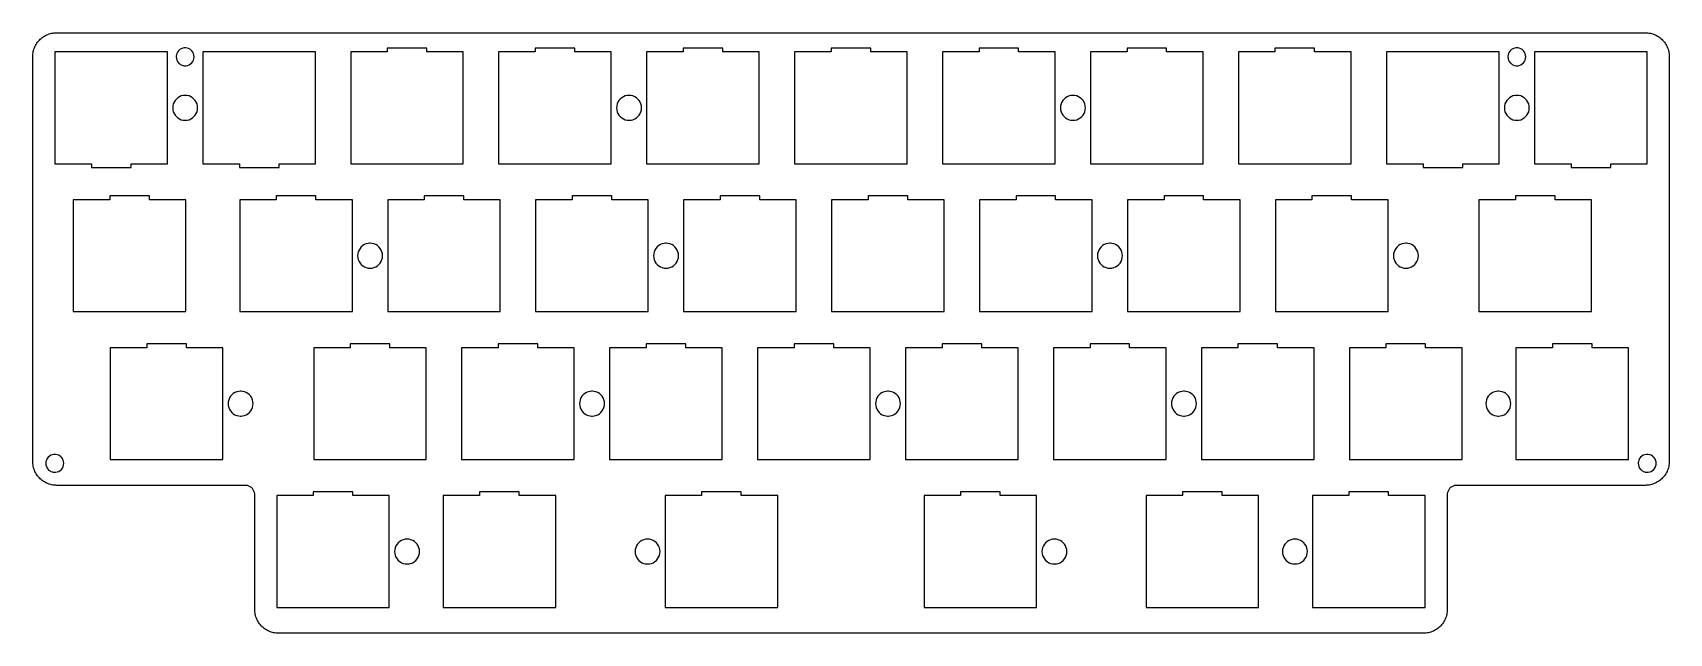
# Model space of a CAD drawing. Extents: x 1.73 to 10.02, y -4.91 to -1.87.
import ezdxf

# ---------------------------------------------------------------- set-up
doc = ezdxf.new("R2010")
doc.units = 0
doc.header["$MEASUREMENT"] = 0
doc.layers.add('BLACK', color=7, linetype='CONTINUOUS')

msp = doc.modelspace()

# ---------------------------------------------------------------- linework, layer by layer
at = {"layer": 'BLACK', "linetype": 'CONTINUOUS'}
for p, q in [((1.75651, -1.91222), (1.76088, -1.90734)), ((1.76088, -1.90734), (1.7609, -1.90732)), ((1.7609, -1.90732), (1.76559, -1.90263)), ((1.76559, -1.90263), (1.7656, -1.90261)), ((1.7656, -1.90261), (1.77049, -1.89824)), ((1.77049, -1.89824), (1.77051, -1.89823)), ((1.77051, -1.89823), (1.77566, -1.89406)), ((1.77566, -1.89406), (1.77568, -1.89404)), ((1.77568, -1.89404), (1.78103, -1.89024)), ((1.78103, -1.89024), (1.78105, -1.89024)), ((1.78105, -1.89024), (1.7866, -1.88663)), ((1.7866, -1.88663), (1.78663, -1.88661)), ((1.78663, -1.88661), (1.79239, -1.88343)), ((1.79239, -1.88343), (1.79828, -1.88043)), ((1.79239, -1.88343), (1.79239, -1.88343)), ((1.79828, -1.88043), (1.79831, -1.88041)), ((1.79831, -1.88041), (1.80443, -1.87788)), ((1.80443, -1.87788), (1.81056, -1.87552)), ((1.80443, -1.87788), (1.80443, -1.87788)), ((1.81056, -1.87552), (1.8106, -1.87551)), ((1.8106, -1.87551), (1.81703, -1.87366)), ((1.81703, -1.87366), (1.8233, -1.87198)), ((1.8233, -1.87198), (1.82334, -1.87197)), ((1.82334, -1.87197), (1.83012, -1.87082)), ((1.83012, -1.87082), (1.83636, -1.86983)), ((1.83636, -1.86983), (1.8364, -1.86982)), ((1.8364, -1.86982), (1.84415, -1.86939)), ((1.84415, -1.86939), (1.8494, -1.86911)), ((1.84415, -1.86939), (1.84415, -1.86939)), ((1.84415, -1.86939), (1.84415, -1.86939)), ((1.84415, -1.86939), (1.84415, -1.86939)), ((1.8494, -1.86911), (1.84942, -1.86911)), ((1.84942, -1.86911), (1.84943, -1.86911)), ((1.84943, -1.86911), (9.90057, -1.86911)), ((9.90057, -1.86911), (9.90058, -1.86911)), ((9.90058, -1.86911), (9.9006, -1.86911)), ((9.9006, -1.86911), (9.90583, -1.86939)), ((9.90583, -1.86939), (9.90583, -1.86939)), ((9.90583, -1.86939), (9.90583, -1.86939)), ((9.90583, -1.86939), (9.90584, -1.86939)), ((9.90584, -1.86939), (9.9136, -1.86982)), ((9.9136, -1.86982), (9.91364, -1.86983)), ((9.91364, -1.86983), (9.91988, -1.87082)), ((9.91988, -1.87082), (9.91988, -1.87082)), ((9.91988, -1.87082), (9.92666, -1.87197)), ((9.92666, -1.87197), (9.9267, -1.87198)), ((9.9267, -1.87198), (9.93297, -1.87366)), ((9.93297, -1.87366), (9.9394, -1.87551)), ((9.9394, -1.87551), (9.93944, -1.87552)), ((9.93944, -1.87552), (9.94556, -1.87788)), ((9.94556, -1.87788), (9.94557, -1.87788)), ((9.94557, -1.87788), (9.95169, -1.88041)), ((9.95169, -1.88041), (9.95172, -1.88043)), ((9.95172, -1.88043), (9.9576, -1.88342)), ((9.9576, -1.88342), (9.95761, -1.88343)), ((9.95761, -1.88343), (9.96337, -1.88661)), ((9.96337, -1.88661), (9.9634, -1.88663)), ((9.9634, -1.88663), (9.96576, -1.88816)), ((9.96576, -1.88816), (9.96895, -1.89023)), ((9.96895, -1.89023), (9.96897, -1.89024)), ((9.96897, -1.89024), (9.97432, -1.89404)), ((9.97432, -1.89404), (9.97434, -1.89406)), ((9.97434, -1.89406), (9.97949, -1.89823)), ((9.97949, -1.89823), (9.97951, -1.89824)), ((9.97951, -1.89824), (9.9844, -1.90261)), ((9.9844, -1.90261), (9.98441, -1.90263)), ((9.98441, -1.90263), (9.9891, -1.90732)), ((9.9891, -1.90732), (9.98912, -1.90734)), ((9.98912, -1.90734), (9.99349, -1.91222)), ((1.72738, -1.99113), (1.72766, -1.98589)), ((1.72766, -1.98589), (1.72809, -1.97813)), ((1.72809, -1.97813), (1.7281, -1.97809)), ((1.7281, -1.97809), (1.72909, -1.97185)), ((1.7281, -1.97809), (1.7281, -1.97809)), ((1.72909, -1.97185), (1.73024, -1.96508)), ((1.73024, -1.96508), (1.73025, -1.96504)), ((1.73025, -1.96504), (1.73193, -1.95876)), ((1.73193, -1.95876), (1.73378, -1.95233)), ((1.73378, -1.95233), (1.73379, -1.95229)), ((1.73379, -1.95229), (1.73614, -1.94616)), ((1.73614, -1.94616), (1.73615, -1.94616)), ((1.73615, -1.94616), (1.73868, -1.94004)), ((1.73868, -1.94004), (1.73869, -1.94001)), ((1.73869, -1.94001), (1.74169, -1.93413)), ((1.74169, -1.93413), (1.7417, -1.93412)), ((1.7417, -1.93412), (1.74488, -1.92836)), ((1.74488, -1.92836), (1.7449, -1.92833)), ((1.7449, -1.92833), (1.7485, -1.92278)), ((1.7485, -1.92278), (1.74851, -1.92277)), ((1.74851, -1.92277), (1.75231, -1.91741)), ((1.75231, -1.91741), (1.75233, -1.91739)), ((1.75233, -1.91739), (1.7565, -1.91224)), ((1.7565, -1.91224), (1.75651, -1.91222)), ((1.84012, -1.96652), (1.84011, -1.96654)), ((1.84011, -1.96654), (1.84011, -1.96654)), ((1.84011, -1.96654), (1.84011, -2.53346)), ((1.84013, -1.96652), (1.84012, -1.96652)), ((1.84014, -1.96652), (1.84013, -1.96651)), ((1.84013, -1.96651), (1.84013, -1.96652)), ((2.411, -1.96652), (1.84014, -1.96652)), ((2.411, -1.96652), (2.411, -1.96651)), ((2.411, -1.96651), (2.411, -1.96652)), ((2.41102, -1.96652), (2.411, -1.96652)), ((2.41102, -1.96654), (2.41102, -1.96652)), ((2.41102, -1.99114), (2.41102, -1.96654)), ((2.41102, -1.96654), (2.41102, -1.96654)), ((2.455, -1.98591), (2.45451, -1.99114)), ((2.45528, -1.9828), (2.455, -1.98591)), ((2.45529, -1.98278), (2.45528, -1.9828)), ((2.45528, -1.9828), (2.45528, -1.9828)), ((2.45758, -1.97473), (2.45529, -1.98276)), ((2.45529, -1.98276), (2.45529, -1.98276)), ((2.45529, -1.98276), (2.45529, -1.98278)), ((2.45759, -1.97469), (2.45758, -1.97471)), ((2.45758, -1.97471), (2.45758, -1.97473)), ((2.45758, -1.97473), (2.45758, -1.97473)), ((2.46131, -1.96721), (2.45759, -1.97469)), ((2.46132, -1.96719), (2.46131, -1.96721)), ((2.46131, -1.96721), (2.46131, -1.96721)), ((2.46134, -1.96718), (2.46132, -1.96719)), ((2.46637, -1.96051), (2.46134, -1.96718)), ((2.46638, -1.9605), (2.46637, -1.96051)), ((2.46637, -1.96051), (2.46637, -1.96051)), ((2.4664, -1.96048), (2.46638, -1.9605)), ((2.47257, -1.95486), (2.4664, -1.96048)), ((2.4664, -1.96048), (2.4664, -1.96048)), ((2.47259, -1.95484), (2.47257, -1.95485)), ((2.47257, -1.95485), (2.47257, -1.95486)), ((2.4726, -1.95483), (2.47259, -1.95484)), ((2.47971, -1.95043), (2.4726, -1.95483)), ((2.4726, -1.95483), (2.4726, -1.95483)), ((2.47972, -1.95042), (2.47971, -1.95043)), ((2.47971, -1.95043), (2.47971, -1.95043)), ((2.47974, -1.95041), (2.47972, -1.95042)), ((2.48753, -1.9474), (2.47974, -1.95041)), ((2.47974, -1.95041), (2.47974, -1.95041)), ((2.48755, -1.94739), (2.48753, -1.9474)), ((2.48753, -1.9474), (2.48753, -1.9474)), ((2.48757, -1.94739), (2.48755, -1.94739)), ((2.49578, -1.94585), (2.48757, -1.94738)), ((2.48757, -1.94738), (2.48757, -1.94739)), ((2.4958, -1.94585), (2.49578, -1.94585)), ((2.49578, -1.94585), (2.49578, -1.94585)), ((2.5042, -1.94585), (2.4958, -1.94585)), ((2.50422, -1.94585), (2.5042, -1.94585)), ((2.51243, -1.94738), (2.50422, -1.94585)), ((2.50422, -1.94585), (2.50422, -1.94585)), ((2.51243, -1.94739), (2.51243, -1.94738)), ((2.51245, -1.94739), (2.51243, -1.94739)), ((2.51247, -1.9474), (2.51245, -1.94739)), ((2.52026, -1.95041), (2.51247, -1.9474)), ((2.51247, -1.9474), (2.51247, -1.9474)), ((2.52028, -1.95042), (2.52026, -1.95041)), ((2.52026, -1.95041), (2.52026, -1.95041)), ((2.52029, -1.95043), (2.52028, -1.95042)), ((2.5274, -1.95483), (2.52029, -1.95043)), ((2.52029, -1.95043), (2.52029, -1.95043)), ((2.52741, -1.95484), (2.5274, -1.95483)), ((2.5274, -1.95483), (2.5274, -1.95483)), ((2.5309, -1.95802), (2.52741, -1.95484)), ((2.5336, -1.96048), (2.5309, -1.95802)), ((2.53362, -1.9605), (2.5336, -1.96048)), ((2.5336, -1.96048), (2.5336, -1.96048)), ((2.53868, -1.96719), (2.53362, -1.9605)), ((2.54242, -1.97471), (2.53868, -1.96719)), ((2.54471, -1.98278), (2.54242, -1.97471)), ((2.54549, -1.99114), (2.54471, -1.98278)), ((2.59012, -1.96652), (2.59011, -1.96654)), ((2.59011, -1.96654), (2.59011, -1.96654)), ((2.59011, -1.96654), (2.59011, -2.53346)), ((2.59013, -1.96652), (2.59012, -1.96652)), ((2.59014, -1.96652), (2.59013, -1.96651)), ((2.59013, -1.96651), (2.59013, -1.96652)), ((3.161, -1.96652), (2.59014, -1.96652)), ((3.161, -1.96652), (3.161, -1.96651)), ((3.161, -1.96651), (3.161, -1.96652)), ((3.16102, -1.96652), (3.161, -1.96652)), ((3.16102, -1.96654), (3.16102, -1.96652)), ((3.16102, -2.53346), (3.16102, -1.96654)), ((3.16102, -1.96654), (3.16102, -1.96654)), ((3.339, -1.96652), (3.33898, -1.96652)), ((3.33898, -1.96652), (3.33898, -1.96654)), ((3.33898, -1.96654), (3.33898, -1.96654)), ((3.33898, -1.96654), (3.33898, -2.53346)), ((3.339, -1.96652), (3.339, -1.96651)), ((3.339, -1.96651), (3.339, -1.96652)), ((3.52356, -1.96652), (3.339, -1.96652)), ((3.52388, -1.96638), (3.52356, -1.96652)), ((3.52402, -1.96606), (3.52388, -1.96638)), ((3.52404, -1.94683), (3.52402, -1.94684)), ((3.52402, -1.94684), (3.52402, -1.94685)), ((3.52402, -1.94685), (3.52402, -1.94685)), ((3.52402, -1.94685), (3.52402, -1.94698)), ((3.52402, -1.94698), (3.52402, -1.96606)), ((3.72482, -1.94683), (3.52404, -1.94683)), ((3.52404, -1.94683), (3.52404, -1.94683)), ((3.52404, -1.94683), (3.52404, -1.94683)), ((3.72483, -1.94683), (3.72482, -1.94683)), ((3.72484, -1.94684), (3.72483, -1.94683)), ((3.72483, -1.94683), (3.72483, -1.94683)), ((3.72485, -1.94685), (3.72484, -1.94684)), ((3.72485, -1.94698), (3.72485, -1.94685)), ((3.72485, -1.94685), (3.72485, -1.94685)), ((3.72485, -1.96606), (3.72485, -1.94698)), ((3.72498, -1.96638), (3.72485, -1.96606)), ((3.72531, -1.96652), (3.72498, -1.96638)), ((3.90986, -1.96652), (3.72531, -1.96652)), ((3.90987, -1.96651), (3.90986, -1.96652)), ((3.90987, -1.96652), (3.90987, -1.96651)), ((3.90988, -1.96652), (3.90987, -1.96652)), ((3.90989, -1.96654), (3.90988, -1.96652)), ((3.90989, -2.53346), (3.90989, -1.96654)), ((3.90989, -1.96654), (3.90989, -1.96654)), ((4.089, -1.96652), (4.08898, -1.96652)), ((4.08898, -1.96652), (4.08898, -1.96654)), ((4.08898, -1.96654), (4.08898, -1.96654)), ((4.08898, -1.96654), (4.08898, -2.53346)), ((4.089, -1.96652), (4.089, -1.96651)), ((4.089, -1.96651), (4.089, -1.96652)), ((4.27356, -1.96652), (4.089, -1.96652)), ((4.27388, -1.96638), (4.27356, -1.96652)), ((4.27402, -1.96606), (4.27388, -1.96638)), ((4.27404, -1.94683), (4.27402, -1.94684)), ((4.27402, -1.94684), (4.27402, -1.94685)), ((4.27402, -1.94685), (4.27402, -1.94685)), ((4.27402, -1.94685), (4.27402, -1.94698)), ((4.27402, -1.94698), (4.27402, -1.96606)), ((4.47482, -1.94683), (4.27404, -1.94683)), ((4.27404, -1.94683), (4.27404, -1.94683)), ((4.27404, -1.94683), (4.27404, -1.94683)), ((4.47483, -1.94683), (4.47482, -1.94683)), ((4.47484, -1.94684), (4.47483, -1.94683)), ((4.47483, -1.94683), (4.47483, -1.94683)), ((4.47485, -1.94685), (4.47484, -1.94684)), ((4.47485, -1.94698), (4.47485, -1.94685)), ((4.47485, -1.94685), (4.47485, -1.94685)), ((4.47485, -1.96606), (4.47485, -1.94698)), ((4.47498, -1.96638), (4.47485, -1.96606)), ((4.47531, -1.96652), (4.47498, -1.96638)), ((4.65986, -1.96652), (4.47531, -1.96652)), ((4.65987, -1.96651), (4.65986, -1.96652)), ((4.65987, -1.96652), (4.65987, -1.96651)), ((4.65988, -1.96652), (4.65987, -1.96652)), ((4.65989, -1.96654), (4.65988, -1.96652)), ((4.65989, -2.25), (4.65989, -1.96654)), ((4.65989, -1.96654), (4.65989, -1.96654)), ((4.839, -1.96652), (4.83898, -1.96652)), ((4.83898, -1.96652), (4.83898, -1.96654)), ((4.83898, -1.96654), (4.83898, -1.96654)), ((4.83898, -1.96654), (4.83898, -2.53346)), ((4.839, -1.96652), (4.839, -1.96651)), ((4.839, -1.96651), (4.839, -1.96652)), ((5.02356, -1.96652), (4.839, -1.96652)), ((5.02388, -1.96638), (5.02356, -1.96652)), ((5.02402, -1.96606), (5.02388, -1.96638)), ((5.02404, -1.94683), (5.02402, -1.94684)), ((5.02402, -1.94684), (5.02402, -1.94685)), ((5.02402, -1.94685), (5.02402, -1.94685)), ((5.02402, -1.94685), (5.02402, -1.94698)), ((5.02402, -1.94698), (5.02402, -1.96606)), ((5.22482, -1.94683), (5.02404, -1.94683)), ((5.02404, -1.94683), (5.02404, -1.94683)), ((5.02404, -1.94683), (5.02404, -1.94683)), ((5.22483, -1.94683), (5.22482, -1.94683)), ((5.22484, -1.94684), (5.22483, -1.94683)), ((5.22483, -1.94683), (5.22483, -1.94683)), ((5.22485, -1.94685), (5.22484, -1.94684)), ((5.22485, -1.94698), (5.22485, -1.94685)), ((5.22485, -1.94685), (5.22485, -1.94685)), ((5.22485, -1.96606), (5.22485, -1.94698)), ((5.22498, -1.96638), (5.22485, -1.96606)), ((5.22531, -1.96652), (5.22498, -1.96638)), ((5.40986, -1.96652), (5.22531, -1.96652)), ((5.40987, -1.96651), (5.40986, -1.96652)), ((5.40987, -1.96652), (5.40987, -1.96651)), ((5.40988, -1.96652), (5.40987, -1.96652)), ((5.40989, -1.96654), (5.40988, -1.96652)), ((5.40989, -2.53346), (5.40989, -1.96654)), ((5.40989, -1.96654), (5.40989, -1.96654)), ((5.589, -1.96652), (5.58898, -1.96652)), ((5.58898, -1.96652), (5.58898, -1.96654)), ((5.58898, -1.96654), (5.58898, -1.96654)), ((5.58898, -1.96654), (5.58898, -2.53346)), ((5.589, -1.96652), (5.589, -1.96651)), ((5.589, -1.96651), (5.589, -1.96652)), ((5.77356, -1.96652), (5.589, -1.96652)), ((5.77388, -1.96638), (5.77356, -1.96652)), ((5.77402, -1.96606), (5.77388, -1.96638)), ((5.77404, -1.94683), (5.77402, -1.94684)), ((5.77402, -1.94684), (5.77402, -1.94685)), ((5.77402, -1.94685), (5.77402, -1.94685)), ((5.77402, -1.94685), (5.77402, -1.94698)), ((5.77402, -1.94698), (5.77402, -1.96606)), ((5.97482, -1.94683), (5.77404, -1.94683)), ((5.77404, -1.94683), (5.77404, -1.94683)), ((5.77404, -1.94683), (5.77404, -1.94683)), ((5.97483, -1.94683), (5.97482, -1.94683)), ((5.97484, -1.94684), (5.97483, -1.94683)), ((5.97483, -1.94683), (5.97483, -1.94683)), ((5.97485, -1.94685), (5.97484, -1.94684)), ((5.97485, -1.94698), (5.97485, -1.94685)), ((5.97485, -1.94685), (5.97485, -1.94685)), ((5.97485, -1.96606), (5.97485, -1.94698)), ((5.97498, -1.96638), (5.97485, -1.96606)), ((5.97531, -1.96652), (5.97498, -1.96638)), ((6.15986, -1.96652), (5.97531, -1.96652)), ((6.15987, -1.96651), (6.15986, -1.96652)), ((6.15987, -1.96652), (6.15987, -1.96651)), ((6.15988, -1.96652), (6.15987, -1.96652)), ((6.15989, -1.96654), (6.15988, -1.96652)), ((6.15989, -2.53346), (6.15989, -1.96654)), ((6.15989, -1.96654), (6.15989, -1.96654)), ((6.339, -1.96652), (6.33898, -1.96652)), ((6.33898, -1.96652), (6.33898, -1.96654)), ((6.33898, -1.96654), (6.33898, -1.96654)), ((6.33898, -1.96654), (6.33898, -2.53346)), ((6.339, -1.96652), (6.339, -1.96651)), ((6.339, -1.96651), (6.339, -1.96652)), ((6.52356, -1.96652), (6.339, -1.96652)), ((6.52388, -1.96638), (6.52356, -1.96652)), ((6.52402, -1.96606), (6.52388, -1.96638)), ((6.52404, -1.94683), (6.52402, -1.94684)), ((6.52402, -1.94684), (6.52402, -1.94685)), ((6.52402, -1.94685), (6.52402, -1.94685)), ((6.52402, -1.94685), (6.52402, -1.94698)), ((6.52402, -1.94698), (6.52402, -1.96606)), ((6.72482, -1.94683), (6.52404, -1.94683)), ((6.52404, -1.94683), (6.52404, -1.94683)), ((6.52404, -1.94683), (6.52404, -1.94683)), ((6.72483, -1.94683), (6.72482, -1.94683)), ((6.72484, -1.94684), (6.72483, -1.94683)), ((6.72483, -1.94683), (6.72483, -1.94683)), ((6.72485, -1.94685), (6.72484, -1.94684)), ((6.72485, -1.94698), (6.72485, -1.94685)), ((6.72485, -1.94685), (6.72485, -1.94685)), ((6.72485, -1.96606), (6.72485, -1.94698)), ((6.72498, -1.96638), (6.72485, -1.96606)), ((6.72531, -1.96652), (6.72498, -1.96638)), ((6.90986, -1.96652), (6.72531, -1.96652)), ((6.90987, -1.96651), (6.90986, -1.96652)), ((6.90987, -1.96652), (6.90987, -1.96651)), ((6.90988, -1.96652), (6.90987, -1.96652)), ((6.90989, -1.96654), (6.90988, -1.96652)), ((6.90989, -2.25), (6.90989, -1.96654)), ((6.90989, -1.96654), (6.90989, -1.96654)), ((7.089, -1.96652), (7.08898, -1.96652)), ((7.08898, -1.96652), (7.08898, -1.96654)), ((7.08898, -1.96654), (7.08898, -1.96654)), ((7.08898, -1.96654), (7.08898, -2.53346)), ((7.089, -1.96652), (7.089, -1.96651)), ((7.089, -1.96651), (7.089, -1.96652)), ((7.27356, -1.96652), (7.089, -1.96652)), ((7.27388, -1.96638), (7.27356, -1.96652)), ((7.27402, -1.96606), (7.27388, -1.96638)), ((7.27404, -1.94683), (7.27402, -1.94684)), ((7.27402, -1.94684), (7.27402, -1.94685)), ((7.27402, -1.94685), (7.27402, -1.94685)), ((7.27402, -1.94685), (7.27402, -1.94698)), ((7.27402, -1.94698), (7.27402, -1.96606)), ((7.47482, -1.94683), (7.27404, -1.94683)), ((7.27404, -1.94683), (7.27404, -1.94683)), ((7.27404, -1.94683), (7.27404, -1.94683)), ((7.47483, -1.94683), (7.47482, -1.94683)), ((7.47484, -1.94684), (7.47483, -1.94683)), ((7.47483, -1.94683), (7.47483, -1.94683)), ((7.47485, -1.94685), (7.47484, -1.94684)), ((7.47485, -1.94698), (7.47485, -1.94685)), ((7.47485, -1.94685), (7.47485, -1.94685)), ((7.47485, -1.96606), (7.47485, -1.94698)), ((7.47498, -1.96638), (7.47485, -1.96606)), ((7.47531, -1.96652), (7.47498, -1.96638)), ((7.65986, -1.96652), (7.47531, -1.96652)), ((7.65987, -1.96651), (7.65986, -1.96652)), ((7.65987, -1.96652), (7.65987, -1.96651)), ((7.65988, -1.96652), (7.65987, -1.96652)), ((7.65989, -1.96654), (7.65988, -1.96652)), ((7.65989, -2.53346), (7.65989, -1.96654)), ((7.65989, -1.96654), (7.65989, -1.96654)), ((7.839, -1.96652), (7.83898, -1.96652)), ((7.83898, -1.96652), (7.83898, -1.96654)), ((7.83898, -1.96654), (7.83898, -1.96654)), ((7.83898, -1.96654), (7.83898, -2.53346)), ((7.839, -1.96652), (7.839, -1.96651)), ((7.839, -1.96651), (7.839, -1.96652)), ((8.02356, -1.96652), (7.839, -1.96652)), ((8.02388, -1.96638), (8.02356, -1.96652)), ((8.02402, -1.96606), (8.02388, -1.96638)), ((8.02404, -1.94683), (8.02402, -1.94684)), ((8.02402, -1.94684), (8.02402, -1.94685)), ((8.02402, -1.94685), (8.02402, -1.94685)), ((8.02402, -1.94685), (8.02402, -1.94698)), ((8.02402, -1.94698), (8.02402, -1.96606)), ((8.22482, -1.94683), (8.02404, -1.94683)), ((8.02404, -1.94683), (8.02404, -1.94683)), ((8.02404, -1.94683), (8.02404, -1.94683)), ((8.22483, -1.94683), (8.22482, -1.94683)), ((8.22484, -1.94684), (8.22483, -1.94683)), ((8.22483, -1.94683), (8.22483, -1.94683)), ((8.22485, -1.94685), (8.22484, -1.94684)), ((8.22485, -1.94698), (8.22485, -1.94685)), ((8.22485, -1.94685), (8.22485, -1.94685)), ((8.22485, -1.96606), (8.22485, -1.94698)), ((8.22498, -1.96638), (8.22485, -1.96606)), ((8.22531, -1.96652), (8.22498, -1.96638)), ((8.40986, -1.96652), (8.22531, -1.96652)), ((8.40987, -1.96651), (8.40986, -1.96652)), ((8.40987, -1.96652), (8.40987, -1.96651)), ((8.40988, -1.96652), (8.40987, -1.96652)), ((8.40989, -1.96654), (8.40988, -1.96652)), ((8.40989, -2.53346), (8.40989, -1.96654)), ((8.40989, -1.96654), (8.40989, -1.96654)), ((8.59012, -1.96652), (8.59011, -1.96654)), ((8.59011, -1.96654), (8.59011, -1.96654)), ((8.59011, -1.96654), (8.59011, -2.53346)), ((8.59013, -1.96652), (8.59012, -1.96652)), ((8.59014, -1.96652), (8.59013, -1.96651)), ((8.59013, -1.96651), (8.59013, -1.96652)), ((9.161, -1.96652), (8.59014, -1.96652)), ((9.161, -1.96652), (9.161, -1.96651)), ((9.161, -1.96651), (9.161, -1.96652)), ((9.16102, -1.96652), (9.161, -1.96652)), ((9.16102, -1.96654), (9.16102, -1.96652)), ((9.16102, -1.99114), (9.16102, -1.96654)), ((9.16102, -1.96654), (9.16102, -1.96654)), ((9.205, -1.98591), (9.20451, -1.99114)), ((9.20528, -1.9828), (9.205, -1.98591)), ((9.20529, -1.98278), (9.20528, -1.9828)), ((9.20528, -1.9828), (9.20528, -1.9828)), ((9.20758, -1.97473), (9.20529, -1.98276)), ((9.20529, -1.98276), (9.20529, -1.98276)), ((9.20529, -1.98276), (9.20529, -1.98278)), ((9.20759, -1.97469), (9.20758, -1.97471)), ((9.20758, -1.97471), (9.20758, -1.97473)), ((9.20758, -1.97473), (9.20758, -1.97473)), ((9.21131, -1.96721), (9.20759, -1.97469)), ((9.21132, -1.96719), (9.21131, -1.96721)), ((9.21131, -1.96721), (9.21131, -1.96721)), ((9.21134, -1.96718), (9.21132, -1.96719)), ((9.21637, -1.96051), (9.21134, -1.96718)), ((9.21638, -1.9605), (9.21637, -1.96051)), ((9.21637, -1.96051), (9.21637, -1.96051)), ((9.2164, -1.96048), (9.21638, -1.9605)), ((9.22257, -1.95486), (9.2164, -1.96048)), ((9.2164, -1.96048), (9.2164, -1.96048)), ((9.22259, -1.95484), (9.22257, -1.95485)), ((9.22257, -1.95485), (9.22257, -1.95486)), ((9.2226, -1.95483), (9.22259, -1.95484)), ((9.22971, -1.95043), (9.2226, -1.95483)), ((9.2226, -1.95483), (9.2226, -1.95483)), ((9.22972, -1.95042), (9.22971, -1.95043)), ((9.22971, -1.95043), (9.22971, -1.95043)), ((9.22974, -1.95041), (9.22972, -1.95042)), ((9.23753, -1.9474), (9.22974, -1.95041)), ((9.22974, -1.95041), (9.22974, -1.95041)), ((9.23755, -1.94739), (9.23753, -1.9474)), ((9.23753, -1.9474), (9.23753, -1.9474)), ((9.23757, -1.94739), (9.23755, -1.94739)), ((9.24578, -1.94585), (9.23757, -1.94738)), ((9.23757, -1.94738), (9.23757, -1.94739)), ((9.2458, -1.94585), (9.24578, -1.94585)), ((9.24578, -1.94585), (9.24578, -1.94585)), ((9.2542, -1.94585), (9.2458, -1.94585)), ((9.25422, -1.94585), (9.2542, -1.94585)), ((9.26243, -1.94738), (9.25422, -1.94585)), ((9.25422, -1.94585), (9.25422, -1.94585)), ((9.26243, -1.94739), (9.26243, -1.94738)), ((9.26245, -1.94739), (9.26243, -1.94739)), ((9.26247, -1.9474), (9.26245, -1.94739)), ((9.27026, -1.95041), (9.26247, -1.9474)), ((9.26247, -1.9474), (9.26247, -1.9474)), ((9.27028, -1.95042), (9.27026, -1.95041)), ((9.27026, -1.95041), (9.27026, -1.95041)), ((9.27029, -1.95043), (9.27028, -1.95042)), ((9.2774, -1.95483), (9.27029, -1.95043)), ((9.27029, -1.95043), (9.27029, -1.95043)), ((9.27741, -1.95484), (9.2774, -1.95483)), ((9.2774, -1.95483), (9.2774, -1.95483)), ((9.2809, -1.95802), (9.27741, -1.95484)), ((9.2836, -1.96048), (9.2809, -1.95802)), ((9.28362, -1.9605), (9.2836, -1.96048)), ((9.2836, -1.96048), (9.2836, -1.96048)), ((9.28868, -1.96719), (9.28362, -1.9605)), ((9.29242, -1.97471), (9.28868, -1.96719)), ((9.29471, -1.98278), (9.29242, -1.97471)), ((9.29549, -1.99114), (9.29471, -1.98278)), ((9.34012, -1.96652), (9.34011, -1.96654)), ((9.34011, -1.96654), (9.34011, -1.96654)), ((9.34011, -1.96654), (9.34011, -2.53346)), ((9.34013, -1.96652), (9.34012, -1.96652)), ((9.34014, -1.96652), (9.34013, -1.96651)), ((9.34013, -1.96651), (9.34013, -1.96652)), ((9.911, -1.96652), (9.34014, -1.96652)), ((9.911, -1.96652), (9.911, -1.96651)), ((9.911, -1.96651), (9.911, -1.96652)), ((9.91102, -1.96652), (9.911, -1.96652)), ((9.91102, -1.96654), (9.91102, -1.96652)), ((9.91102, -2.53346), (9.91102, -1.96654)), ((9.91102, -1.96654), (9.91102, -1.96654)), ((9.99349, -1.91222), (9.9935, -1.91224)), ((9.9935, -1.91224), (9.99767, -1.91739)), ((9.99767, -1.91739), (9.99769, -1.91741)), ((9.99769, -1.91741), (10.0015, -1.92277)), ((10.0015, -1.92277), (10.0015, -1.92278)), ((10.0015, -1.92278), (10.0051, -1.92833)), ((10.0051, -1.92833), (10.0051, -1.92836)), ((10.0051, -1.92836), (10.0083, -1.93412)), ((10.0083, -1.93412), (10.0083, -1.93413)), ((10.0083, -1.93413), (10.0113, -1.94001)), ((10.0113, -1.94001), (10.0113, -1.94004)), ((10.0113, -1.94004), (10.0139, -1.94616)), ((10.0139, -1.94616), (10.0139, -1.94617)), ((10.0139, -1.94617), (10.0162, -1.95229)), ((10.0162, -1.95229), (10.0162, -1.95233)), ((10.0162, -1.95233), (10.0181, -1.95876)), ((10.0181, -1.95876), (10.0181, -1.95877)), ((10.0181, -1.95877), (10.0198, -1.96503)), ((10.0198, -1.96503), (10.0198, -1.96508)), ((10.0198, -1.96508), (10.0209, -1.97185)), ((10.0209, -1.97185), (10.0209, -1.97186)), ((10.0209, -1.97186), (10.0219, -1.97809)), ((10.0219, -1.97809), (10.0219, -1.97813)), ((10.0219, -1.97813), (10.0223, -1.98591)), ((10.0223, -1.98591), (10.0223, -1.98591)), ((10.0223, -1.98591), (10.0226, -1.99113)), ((1.72738, -1.99115), (1.72738, -1.99113)), ((1.72738, -2.53346), (1.72738, -1.99115)), ((2.41102, -2.25), (2.41102, -1.99114)), ((2.45451, -1.99114), (2.45529, -1.9995)), ((2.45529, -1.9995), (2.45529, -1.99952)), ((2.45529, -1.99952), (2.45529, -1.99952)), ((2.45529, -1.99952), (2.45758, -2.00755)), ((2.45758, -2.00755), (2.45758, -2.00757)), ((2.45758, -2.00757), (2.45759, -2.00759)), ((2.45759, -2.00759), (2.46126, -2.01497)), ((2.46126, -2.01497), (2.46132, -2.01509)), ((2.46132, -2.01509), (2.46638, -2.02179)), ((2.46638, -2.02179), (2.4664, -2.0218)), ((2.4664, -2.0218), (2.4664, -2.0218)), ((2.4664, -2.0218), (2.46871, -2.02391)), ((2.46871, -2.02391), (2.47259, -2.02744)), ((2.47259, -2.02744), (2.4726, -2.02745)), ((2.4726, -2.02745), (2.4726, -2.02745)), ((2.4726, -2.02745), (2.47616, -2.02965)), ((2.47616, -2.02965), (2.47972, -2.03186)), ((2.47972, -2.03186), (2.48755, -2.03489)), ((2.48755, -2.03489), (2.48757, -2.0349)), ((2.48757, -2.0349), (2.48757, -2.0349)), ((2.48757, -2.0349), (2.48981, -2.03532)), ((2.48981, -2.03532), (2.4958, -2.03644)), ((2.4958, -2.03644), (2.50418, -2.03644)), ((2.50418, -2.03644), (2.5042, -2.03644)), ((2.5042, -2.03644), (2.51245, -2.03489)), ((2.51245, -2.03489), (2.52028, -2.03186)), ((2.52028, -2.03186), (2.52741, -2.02744)), ((2.52741, -2.02744), (2.53362, -2.02179)), ((2.53362, -2.02179), (2.53868, -2.01509)), ((2.53868, -2.01509), (2.54242, -2.00757)), ((2.54242, -2.00757), (2.54471, -1.9995)), ((2.54471, -1.9995), (2.54549, -1.99114)), ((9.16102, -2.25), (9.16102, -1.99114)), ((9.20451, -1.99114), (9.20529, -1.9995)), ((9.20529, -1.9995), (9.20529, -1.99952)), ((9.20529, -1.99952), (9.20529, -1.99952)), ((9.20529, -1.99952), (9.20758, -2.00755)), ((9.20758, -2.00755), (9.20758, -2.00757)), ((9.20758, -2.00757), (9.20759, -2.00759)), ((9.20759, -2.00759), (9.21126, -2.01497)), ((9.21126, -2.01497), (9.21132, -2.01509)), ((9.21132, -2.01509), (9.21638, -2.02179)), ((9.21638, -2.02179), (9.2164, -2.0218)), ((9.2164, -2.0218), (9.2164, -2.0218)), ((9.2164, -2.0218), (9.21871, -2.02391)), ((9.21871, -2.02391), (9.22259, -2.02744)), ((9.22259, -2.02744), (9.2226, -2.02745)), ((9.2226, -2.02745), (9.2226, -2.02745)), ((9.2226, -2.02745), (9.22616, -2.02965)), ((9.22616, -2.02965), (9.22972, -2.03186)), ((9.22972, -2.03186), (9.23755, -2.03489)), ((9.23755, -2.03489), (9.23757, -2.0349)), ((9.23757, -2.0349), (9.23757, -2.0349)), ((9.23757, -2.0349), (9.23981, -2.03532)), ((9.23981, -2.03532), (9.2458, -2.03644)), ((9.2458, -2.03644), (9.25418, -2.03644)), ((9.25418, -2.03644), (9.2542, -2.03644)), ((9.2542, -2.03644), (9.26245, -2.03489)), ((9.26245, -2.03489), (9.27028, -2.03186)), ((9.27028, -2.03186), (9.27741, -2.02744)), ((9.27741, -2.02744), (9.28362, -2.02179)), ((9.28362, -2.02179), (9.28868, -2.01509)), ((9.28868, -2.01509), (9.29242, -2.00757)), ((9.29242, -2.00757), (9.29471, -1.9995)), ((9.29471, -1.9995), (9.29549, -1.99114)), ((10.0226, -1.99113), (10.0226, -1.99115)), ((10.0226, -1.99115), (10.0226, -4.04231)), ((2.43989, -2.23047), (2.43757, -2.24011)), ((2.44368, -2.22132), (2.43989, -2.23045)), ((2.43989, -2.23045), (2.43989, -2.23045)), ((2.43989, -2.23045), (2.43989, -2.23047)), ((2.44369, -2.22129), (2.44368, -2.2213)), ((2.44368, -2.2213), (2.44368, -2.22132)), ((2.44368, -2.22132), (2.44368, -2.22132)), ((2.44886, -2.21286), (2.44369, -2.22129)), ((2.44369, -2.22129), (2.44369, -2.22129)), ((2.44888, -2.21284), (2.44886, -2.21285)), ((2.44886, -2.21285), (2.44886, -2.21286)), ((2.44886, -2.21286), (2.44886, -2.21286)), ((2.45529, -2.20532), (2.44888, -2.21283)), ((2.44888, -2.21283), (2.44888, -2.21284)), ((2.45531, -2.20531), (2.45529, -2.20532)), ((2.45529, -2.20532), (2.45529, -2.20532)), ((2.45532, -2.20529), (2.45531, -2.20531)), ((2.46283, -2.19888), (2.45532, -2.20529)), ((2.45532, -2.20529), (2.45532, -2.20529)), ((2.46284, -2.19888), (2.46283, -2.19888)), ((2.46285, -2.19886), (2.46284, -2.19888)), ((2.46286, -2.19886), (2.46285, -2.19886)), ((2.47129, -2.19369), (2.46286, -2.19886)), ((2.46286, -2.19886), (2.46286, -2.19886)), ((2.4713, -2.19368), (2.47129, -2.19369)), ((2.47129, -2.19369), (2.47129, -2.19369)), ((2.47132, -2.19368), (2.4713, -2.19368)), ((2.48045, -2.18989), (2.47132, -2.19368)), ((2.47132, -2.19368), (2.47132, -2.19368)), ((2.48047, -2.18989), (2.48045, -2.18989)), ((2.48045, -2.18989), (2.48045, -2.18989)), ((2.48049, -2.18988), (2.48047, -2.18989)), ((2.49009, -2.18758), (2.48049, -2.18988)), ((2.48049, -2.18988), (2.48049, -2.18988)), ((2.49011, -2.18757), (2.49009, -2.18758)), ((2.49009, -2.18758), (2.49009, -2.18758)), ((2.49013, -2.18757), (2.49011, -2.18757)), ((2.49752, -2.18699), (2.49013, -2.18757)), ((2.49013, -2.18757), (2.49013, -2.18757)), ((2.50248, -2.18699), (2.49752, -2.18699)), ((2.49752, -2.18699), (2.49752, -2.18699)), ((2.49752, -2.18699), (2.49752, -2.18699)), ((2.50987, -2.18757), (2.50248, -2.18699)), ((2.50248, -2.18699), (2.50248, -2.18699)), ((2.50248, -2.18699), (2.50248, -2.18699)), ((2.50989, -2.18757), (2.50987, -2.18757)), ((2.50987, -2.18757), (2.50987, -2.18757)), ((2.50991, -2.18758), (2.50989, -2.18757)), ((2.51951, -2.18988), (2.50991, -2.18758)), ((2.50991, -2.18758), (2.50991, -2.18758)), ((2.51953, -2.18989), (2.51951, -2.18988)), ((2.51951, -2.18988), (2.51951, -2.18988)), ((2.51955, -2.18989), (2.51953, -2.18989)), ((2.52868, -2.19368), (2.51955, -2.18989)), ((2.51955, -2.18989), (2.51955, -2.18989)), ((2.5287, -2.19368), (2.52868, -2.19368)), ((2.52868, -2.19368), (2.52868, -2.19368)), ((2.53715, -2.19886), (2.5287, -2.19368)), ((2.54469, -2.20531), (2.53715, -2.19886)), ((2.55114, -2.21285), (2.54469, -2.20531)), ((2.55632, -2.2213), (2.55114, -2.21285)), ((2.56011, -2.23047), (2.55632, -2.2213)), ((2.56243, -2.24011), (2.56011, -2.23047)), ((4.68989, -2.23047), (4.68757, -2.24011)), ((4.69368, -2.22132), (4.68989, -2.23045)), ((4.68989, -2.23045), (4.68989, -2.23045)), ((4.68989, -2.23045), (4.68989, -2.23047)), ((4.69369, -2.22129), (4.69368, -2.2213)), ((4.69368, -2.2213), (4.69368, -2.22132)), ((4.69368, -2.22132), (4.69368, -2.22132)), ((4.69886, -2.21286), (4.69369, -2.22129)), ((4.69369, -2.22129), (4.69369, -2.22129)), ((4.69888, -2.21284), (4.69886, -2.21285)), ((4.69886, -2.21285), (4.69886, -2.21286)), ((4.69886, -2.21286), (4.69886, -2.21286)), ((4.70529, -2.20532), (4.69888, -2.21283)), ((4.69888, -2.21283), (4.69888, -2.21284)), ((4.70531, -2.20531), (4.70529, -2.20532)), ((4.70529, -2.20532), (4.70529, -2.20532)), ((4.70532, -2.20529), (4.70531, -2.20531)), ((4.71283, -2.19888), (4.70532, -2.20529)), ((4.70532, -2.20529), (4.70532, -2.20529)), ((4.71284, -2.19888), (4.71283, -2.19888)), ((4.71285, -2.19886), (4.71284, -2.19888)), ((4.71286, -2.19886), (4.71285, -2.19886)), ((4.72129, -2.19369), (4.71286, -2.19886)), ((4.71286, -2.19886), (4.71286, -2.19886)), ((4.7213, -2.19368), (4.72129, -2.19369)), ((4.72129, -2.19369), (4.72129, -2.19369)), ((4.72132, -2.19368), (4.7213, -2.19368)), ((4.73045, -2.18989), (4.72132, -2.19368)), ((4.72132, -2.19368), (4.72132, -2.19368)), ((4.73047, -2.18989), (4.73045, -2.18989)), ((4.73045, -2.18989), (4.73045, -2.18989)), ((4.73049, -2.18988), (4.73047, -2.18989)), ((4.74009, -2.18758), (4.73049, -2.18988)), ((4.73049, -2.18988), (4.73049, -2.18988)), ((4.7401, -2.18758), (4.74009, -2.18758)), ((4.74011, -2.18757), (4.7401, -2.18758)), ((4.74013, -2.18757), (4.74011, -2.18757)), ((4.74752, -2.18699), (4.74013, -2.18757)), ((4.74013, -2.18757), (4.74013, -2.18757)), ((4.75248, -2.18699), (4.74752, -2.18699)), ((4.74752, -2.18699), (4.74752, -2.18699)), ((4.74752, -2.18699), (4.74752, -2.18699)), ((4.75987, -2.18757), (4.75248, -2.18699)), ((4.75248, -2.18699), (4.75248, -2.18699)), ((4.75248, -2.18699), (4.75248, -2.18699)), ((4.75989, -2.18757), (4.75987, -2.18757)), ((4.75987, -2.18757), (4.75987, -2.18757)), ((4.75991, -2.18758), (4.75989, -2.18757)), ((4.76951, -2.18988), (4.75991, -2.18758)), ((4.75991, -2.18758), (4.75991, -2.18758)), ((4.76953, -2.18989), (4.76951, -2.18988)), ((4.76951, -2.18988), (4.76951, -2.18988)), ((4.76955, -2.18989), (4.76953, -2.18989)), ((4.77868, -2.19368), (4.76955, -2.18989)), ((4.76955, -2.18989), (4.76955, -2.18989)), ((4.7787, -2.19368), (4.77868, -2.19368)), ((4.77868, -2.19368), (4.77868, -2.19368)), ((4.78715, -2.19886), (4.7787, -2.19368)), ((4.79469, -2.20531), (4.78715, -2.19886)), ((4.80114, -2.21285), (4.79469, -2.20531)), ((4.80632, -2.2213), (4.80114, -2.21285)), ((4.81011, -2.23047), (4.80632, -2.2213)), ((4.81243, -2.24011), (4.81011, -2.23047)), ((6.93989, -2.23047), (6.93757, -2.24011)), ((6.94368, -2.22132), (6.93989, -2.23045)), ((6.93989, -2.23045), (6.93989, -2.23045)), ((6.93989, -2.23045), (6.93989, -2.23047)), ((6.94369, -2.22129), (6.94368, -2.2213)), ((6.94368, -2.2213), (6.94368, -2.22132)), ((6.94368, -2.22132), (6.94368, -2.22132)), ((6.94886, -2.21286), (6.94369, -2.22129)), ((6.94369, -2.22129), (6.94369, -2.22129)), ((6.94888, -2.21284), (6.94886, -2.21285)), ((6.94886, -2.21285), (6.94886, -2.21286)), ((6.94886, -2.21286), (6.94886, -2.21286)), ((6.95529, -2.20532), (6.94888, -2.21283)), ((6.94888, -2.21283), (6.94888, -2.21284)), ((6.95531, -2.20531), (6.95529, -2.20532)), ((6.95529, -2.20532), (6.95529, -2.20532)), ((6.95532, -2.20529), (6.95531, -2.20531)), ((6.96283, -2.19888), (6.95532, -2.20529)), ((6.95532, -2.20529), (6.95532, -2.20529)), ((6.96284, -2.19888), (6.96283, -2.19888)), ((6.96285, -2.19886), (6.96284, -2.19888)), ((6.96286, -2.19886), (6.96285, -2.19886)), ((6.97129, -2.19369), (6.96286, -2.19886)), ((6.96286, -2.19886), (6.96286, -2.19886)), ((6.9713, -2.19368), (6.97129, -2.19369)), ((6.97129, -2.19369), (6.97129, -2.19369)), ((6.97132, -2.19368), (6.9713, -2.19368)), ((6.98045, -2.18989), (6.97132, -2.19368)), ((6.97132, -2.19368), (6.97132, -2.19368)), ((6.98047, -2.18989), (6.98045, -2.18989)), ((6.98045, -2.18989), (6.98045, -2.18989)), ((6.98049, -2.18988), (6.98047, -2.18989)), ((6.99009, -2.18758), (6.98049, -2.18988)), ((6.98049, -2.18988), (6.98049, -2.18988)), ((6.9901, -2.18758), (6.99009, -2.18758)), ((6.99011, -2.18757), (6.9901, -2.18758)), ((6.99013, -2.18757), (6.99011, -2.18757)), ((6.99752, -2.18699), (6.99013, -2.18757)), ((6.99013, -2.18757), (6.99013, -2.18757)), ((7.00248, -2.18699), (6.99752, -2.18699)), ((6.99752, -2.18699), (6.99752, -2.18699)), ((6.99752, -2.18699), (6.99752, -2.18699)), ((7.00987, -2.18757), (7.00248, -2.18699)), ((7.00248, -2.18699), (7.00248, -2.18699)), ((7.00248, -2.18699), (7.00248, -2.18699)), ((7.00989, -2.18757), (7.00987, -2.18757)), ((7.00987, -2.18757), (7.00987, -2.18757)), ((7.00991, -2.18758), (7.00989, -2.18757)), ((7.01951, -2.18988), (7.00991, -2.18758)), ((7.00991, -2.18758), (7.00991, -2.18758)), ((7.01953, -2.18989), (7.01951, -2.18988)), ((7.01951, -2.18988), (7.01951, -2.18988)), ((7.01955, -2.18989), (7.01953, -2.18989)), ((7.02868, -2.19368), (7.01955, -2.18989)), ((7.01955, -2.18989), (7.01955, -2.18989)), ((7.0287, -2.19368), (7.02868, -2.19368)), ((7.02868, -2.19368), (7.02868, -2.19368)), ((7.03715, -2.19886), (7.0287, -2.19368)), ((7.04469, -2.20531), (7.03715, -2.19886)), ((7.05114, -2.21285), (7.04469, -2.20531)), ((7.05632, -2.2213), (7.05114, -2.21285)), ((7.06011, -2.23047), (7.05632, -2.2213)), ((7.06243, -2.24011), (7.06011, -2.23047)), ((9.18989, -2.23047), (9.18757, -2.24011)), ((9.19368, -2.22132), (9.18989, -2.23045)), ((9.18989, -2.23045), (9.18989, -2.23045)), ((9.18989, -2.23045), (9.18989, -2.23047)), ((9.19369, -2.22129), (9.19368, -2.2213)), ((9.19368, -2.2213), (9.19368, -2.22132)), ((9.19368, -2.22132), (9.19368, -2.22132)), ((9.19886, -2.21286), (9.19369, -2.22129)), ((9.19369, -2.22129), (9.19369, -2.22129)), ((9.19888, -2.21284), (9.19886, -2.21285)), ((9.19886, -2.21285), (9.19886, -2.21286)), ((9.19886, -2.21286), (9.19886, -2.21286)), ((9.20529, -2.20532), (9.19888, -2.21283)), ((9.19888, -2.21283), (9.19888, -2.21284)), ((9.20531, -2.20531), (9.20529, -2.20532)), ((9.20529, -2.20532), (9.20529, -2.20532)), ((9.20532, -2.20529), (9.20531, -2.20531)), ((9.21283, -2.19888), (9.20532, -2.20529)), ((9.20532, -2.20529), (9.20532, -2.20529)), ((9.21284, -2.19888), (9.21283, -2.19888)), ((9.21285, -2.19886), (9.21284, -2.19888)), ((9.21286, -2.19886), (9.21285, -2.19886)), ((9.22129, -2.19369), (9.21286, -2.19886)), ((9.21286, -2.19886), (9.21286, -2.19886)), ((9.2213, -2.19368), (9.22129, -2.19369)), ((9.22129, -2.19369), (9.22129, -2.19369)), ((9.22132, -2.19368), (9.2213, -2.19368)), ((9.23045, -2.18989), (9.22132, -2.19368)), ((9.22132, -2.19368), (9.22132, -2.19368)), ((9.23047, -2.18989), (9.23045, -2.18989)), ((9.23045, -2.18989), (9.23045, -2.18989)), ((9.23049, -2.18988), (9.23047, -2.18989)), ((9.24009, -2.18758), (9.23049, -2.18988)), ((9.23049, -2.18988), (9.23049, -2.18988)), ((9.2401, -2.18758), (9.24009, -2.18758)), ((9.24011, -2.18757), (9.2401, -2.18758)), ((9.24013, -2.18757), (9.24011, -2.18757)), ((9.24752, -2.18699), (9.24013, -2.18757)), ((9.24013, -2.18757), (9.24013, -2.18757)), ((9.25248, -2.18699), (9.24752, -2.18699)), ((9.24752, -2.18699), (9.24752, -2.18699)), ((9.24752, -2.18699), (9.24752, -2.18699)), ((9.25987, -2.18757), (9.25248, -2.18699)), ((9.25248, -2.18699), (9.25248, -2.18699)), ((9.25248, -2.18699), (9.25248, -2.18699)), ((9.25989, -2.18757), (9.25987, -2.18757)), ((9.25987, -2.18757), (9.25987, -2.18757)), ((9.25991, -2.18758), (9.25989, -2.18757)), ((9.26951, -2.18988), (9.25991, -2.18758)), ((9.25991, -2.18758), (9.25991, -2.18758)), ((9.26953, -2.18989), (9.26951, -2.18988)), ((9.26951, -2.18988), (9.26951, -2.18988)), ((9.26955, -2.18989), (9.26953, -2.18989)), ((9.27868, -2.19368), (9.26955, -2.18989)), ((9.26955, -2.18989), (9.26955, -2.18989)), ((9.2787, -2.19368), (9.27868, -2.19368)), ((9.27868, -2.19368), (9.27868, -2.19368)), ((9.28715, -2.19886), (9.2787, -2.19368)), ((9.29469, -2.20531), (9.28715, -2.19886)), ((9.30114, -2.21285), (9.29469, -2.20531)), ((9.30632, -2.2213), (9.30114, -2.21285)), ((9.31011, -2.23047), (9.30632, -2.2213)), ((9.31243, -2.24011), (9.31011, -2.23047)), ((2.41102, -2.53346), (2.41102, -2.25)), ((2.43757, -2.24011), (2.43679, -2.25)), ((2.43679, -2.25), (2.43757, -2.25989)), ((2.43757, -2.25989), (2.43989, -2.26953)), ((2.43989, -2.26953), (2.43989, -2.26955)), ((2.43989, -2.26955), (2.43989, -2.26955)), ((2.43989, -2.26955), (2.44368, -2.27868)), ((2.44368, -2.27868), (2.44368, -2.27868)), ((2.44368, -2.27868), (2.44368, -2.2787)), ((2.44368, -2.2787), (2.44886, -2.28715)), ((2.44886, -2.28715), (2.45531, -2.29469)), ((2.45531, -2.29469), (2.46285, -2.30114)), ((2.46285, -2.30114), (2.4713, -2.30632)), ((2.4713, -2.30632), (2.48047, -2.31011)), ((2.48047, -2.31011), (2.49011, -2.31243)), ((2.49011, -2.31243), (2.49752, -2.31301)), ((2.49752, -2.31301), (2.50247, -2.31301)), ((2.50247, -2.31301), (2.50248, -2.31301)), ((2.50248, -2.31301), (2.50989, -2.31243)), ((2.50989, -2.31243), (2.51953, -2.31011)), ((2.51953, -2.31011), (2.5287, -2.30632)), ((2.5287, -2.30632), (2.53715, -2.30114)), ((2.53715, -2.30114), (2.54469, -2.29469)), ((2.54469, -2.29469), (2.55114, -2.28715)), ((2.55114, -2.28715), (2.55632, -2.2787)), ((2.55632, -2.2787), (2.56011, -2.26953)), ((2.56011, -2.26953), (2.56243, -2.25989)), ((2.56321, -2.25), (2.56243, -2.24011)), ((2.56243, -2.25989), (2.56321, -2.25)), ((4.65989, -2.53346), (4.65989, -2.25)), ((4.68757, -2.24011), (4.68679, -2.25)), ((4.68679, -2.25), (4.68757, -2.25989)), ((4.68757, -2.25989), (4.68989, -2.26953)), ((4.68989, -2.26953), (4.68989, -2.26955)), ((4.68989, -2.26955), (4.68989, -2.26955)), ((4.68989, -2.26955), (4.69368, -2.27868)), ((4.69368, -2.27868), (4.69368, -2.27868)), ((4.69368, -2.27868), (4.69368, -2.2787)), ((4.69368, -2.2787), (4.69886, -2.28715)), ((4.69886, -2.28715), (4.70531, -2.29469)), ((4.70531, -2.29469), (4.71285, -2.30114)), ((4.71285, -2.30114), (4.7213, -2.30632)), ((4.7213, -2.30632), (4.73047, -2.31011)), ((4.73047, -2.31011), (4.74011, -2.31243)), ((4.74011, -2.31243), (4.74752, -2.31301)), ((4.74752, -2.31301), (4.75247, -2.31301)), ((4.75247, -2.31301), (4.75248, -2.31301)), ((4.75248, -2.31301), (4.75989, -2.31243)), ((4.75989, -2.31243), (4.76953, -2.31011)), ((4.76953, -2.31011), (4.7787, -2.30632)), ((4.7787, -2.30632), (4.78715, -2.30114)), ((4.78715, -2.30114), (4.79469, -2.29469)), ((4.79469, -2.29469), (4.80114, -2.28715)), ((4.80114, -2.28715), (4.80632, -2.2787)), ((4.80632, -2.2787), (4.81011, -2.26953)), ((4.81011, -2.26953), (4.81243, -2.25989)), ((4.81321, -2.25), (4.81243, -2.24011)), ((4.81243, -2.25989), (4.81321, -2.25)), ((6.90989, -2.53346), (6.90989, -2.25)), ((6.93757, -2.24011), (6.93679, -2.25)), ((6.93679, -2.25), (6.93757, -2.25989)), ((6.93757, -2.25989), (6.93989, -2.26953)), ((6.93989, -2.26953), (6.93989, -2.26955)), ((6.93989, -2.26955), (6.93989, -2.26955)), ((6.93989, -2.26955), (6.94368, -2.27868)), ((6.94368, -2.27868), (6.94368, -2.27868)), ((6.94368, -2.27868), (6.94368, -2.2787)), ((6.94368, -2.2787), (6.94886, -2.28715)), ((6.94886, -2.28715), (6.95531, -2.29469)), ((6.95531, -2.29469), (6.96285, -2.30114)), ((6.96285, -2.30114), (6.9713, -2.30632)), ((6.9713, -2.30632), (6.98047, -2.31011)), ((6.98047, -2.31011), (6.99011, -2.31243)), ((6.99011, -2.31243), (6.99752, -2.31301)), ((6.99752, -2.31301), (7.00247, -2.31301)), ((7.00247, -2.31301), (7.00248, -2.31301)), ((7.00248, -2.31301), (7.00989, -2.31243)), ((7.00989, -2.31243), (7.01953, -2.31011)), ((7.01953, -2.31011), (7.0287, -2.30632)), ((7.0287, -2.30632), (7.03715, -2.30114)), ((7.03715, -2.30114), (7.04469, -2.29469)), ((7.04469, -2.29469), (7.05114, -2.28715)), ((7.05114, -2.28715), (7.05632, -2.2787)), ((7.05632, -2.2787), (7.06011, -2.26953)), ((7.06011, -2.26953), (7.06243, -2.25989)), ((7.06321, -2.25), (7.06243, -2.24011)), ((7.06243, -2.25989), (7.06321, -2.25)), ((9.16102, -2.53346), (9.16102, -2.25)), ((9.18757, -2.24011), (9.18679, -2.25)), ((9.18679, -2.25), (9.18757, -2.25989)), ((9.18757, -2.25989), (9.18989, -2.26953)), ((9.18989, -2.26953), (9.18989, -2.26955)), ((9.18989, -2.26955), (9.18989, -2.26955)), ((9.18989, -2.26955), (9.19368, -2.27868)), ((9.19368, -2.27868), (9.19368, -2.27868)), ((9.19368, -2.27868), (9.19368, -2.2787)), ((9.19368, -2.2787), (9.19886, -2.28715)), ((9.19886, -2.28715), (9.20531, -2.29469)), ((9.20531, -2.29469), (9.21285, -2.30114)), ((9.21285, -2.30114), (9.2213, -2.30632)), ((9.2213, -2.30632), (9.23047, -2.31011)), ((9.23047, -2.31011), (9.24011, -2.31243)), ((9.24011, -2.31243), (9.24752, -2.31301)), ((9.24752, -2.31301), (9.25247, -2.31301)), ((9.25247, -2.31301), (9.25248, -2.31301)), ((9.25248, -2.31301), (9.25989, -2.31243)), ((9.25989, -2.31243), (9.26953, -2.31011)), ((9.26953, -2.31011), (9.2787, -2.30632)), ((9.2787, -2.30632), (9.28715, -2.30114)), ((9.28715, -2.30114), (9.29469, -2.29469)), ((9.29469, -2.29469), (9.30114, -2.28715)), ((9.30114, -2.28715), (9.30632, -2.2787)), ((9.30632, -2.2787), (9.31011, -2.26953)), ((9.31011, -2.26953), (9.31243, -2.25989)), ((9.31321, -2.25), (9.31243, -2.24011)), ((9.31243, -2.25989), (9.31321, -2.25)), ((1.72738, -3.28346), (1.72738, -2.53346)), ((1.84011, -2.53346), (1.84011, -2.53346)), ((1.84011, -2.53346), (1.84011, -2.53347)), ((1.84011, -2.53347), (1.84012, -2.53348)), ((1.84012, -2.53348), (1.84013, -2.53349)), ((1.84013, -2.53349), (1.84014, -2.53348)), ((1.84014, -2.53348), (2.02469, -2.53348)), ((2.02469, -2.53348), (2.02502, -2.53362)), ((2.02502, -2.53362), (2.02515, -2.53394)), ((2.02515, -2.53394), (2.02515, -2.55315)), ((2.02515, -2.55315), (2.02515, -2.55315)), ((2.02515, -2.55315), (2.02515, -2.55315)), ((2.02515, -2.55315), (2.02516, -2.55316)), ((2.02516, -2.55316), (2.02517, -2.55317)), ((2.02517, -2.55317), (2.02518, -2.55317)), ((2.02518, -2.55317), (2.22596, -2.55317)), ((2.22596, -2.55317), (2.22598, -2.55316)), ((2.22596, -2.55317), (2.22596, -2.55317)), ((2.22598, -2.53394), (2.22612, -2.53362)), ((2.22598, -2.55315), (2.22598, -2.53394)), ((2.22598, -2.55316), (2.22598, -2.55315)), ((2.22598, -2.55315), (2.22598, -2.55315)), ((2.22598, -2.55315), (2.22598, -2.55315)), ((2.22612, -2.53362), (2.22644, -2.53348)), ((2.22644, -2.53348), (2.411, -2.53348)), ((2.411, -2.53348), (2.411, -2.53349)), ((2.411, -2.53349), (2.41102, -2.53348)), ((2.41102, -2.53347), (2.41102, -2.53346)), ((2.41102, -2.53346), (2.41102, -2.53346)), ((2.41102, -2.53348), (2.41102, -2.53347)), ((2.59011, -2.53346), (2.59011, -2.53347)), ((2.59011, -2.53346), (2.59011, -2.53346)), ((2.59011, -2.53347), (2.59012, -2.53348)), ((2.59012, -2.53348), (2.59013, -2.53349)), ((2.59013, -2.53349), (2.59014, -2.53348)), ((2.59014, -2.53348), (2.77469, -2.53348)), ((2.77469, -2.53348), (2.77502, -2.53362)), ((2.77502, -2.53362), (2.77515, -2.53394)), ((2.77515, -2.53394), (2.77515, -2.55315)), ((2.77515, -2.55315), (2.77515, -2.55315)), ((2.77515, -2.55315), (2.77515, -2.55315)), ((2.77515, -2.55315), (2.77516, -2.55316)), ((2.77516, -2.55316), (2.77517, -2.55317)), ((2.77517, -2.55317), (2.77518, -2.55317)), ((2.77518, -2.55317), (2.97596, -2.55317)), ((2.97596, -2.55317), (2.97598, -2.55316)), ((2.97596, -2.55317), (2.97596, -2.55317)), ((2.97598, -2.53394), (2.97612, -2.53362)), ((2.97598, -2.55315), (2.97598, -2.53394)), ((2.97598, -2.55316), (2.97598, -2.55315)), ((2.97598, -2.55315), (2.97598, -2.55315)), ((2.97598, -2.55315), (2.97598, -2.55315)), ((2.97612, -2.53362), (2.97644, -2.53348)), ((2.97644, -2.53348), (3.161, -2.53348)), ((3.161, -2.53348), (3.161, -2.53349)), ((3.161, -2.53349), (3.16102, -2.53348)), ((3.16102, -2.53347), (3.16102, -2.53346)), ((3.16102, -2.53346), (3.16102, -2.53346)), ((3.16102, -2.53348), (3.16102, -2.53347)), ((3.33898, -2.53346), (3.33898, -2.53347)), ((3.33898, -2.53346), (3.33898, -2.53346)), ((3.33898, -2.53347), (3.33898, -2.53348)), ((3.33898, -2.53348), (3.339, -2.53349)), ((3.339, -2.53349), (3.339, -2.53348)), ((3.339, -2.53348), (3.90986, -2.53348)), ((3.90986, -2.53348), (3.90987, -2.53349)), ((3.90987, -2.53349), (3.90988, -2.53348)), ((3.90988, -2.53348), (3.90989, -2.53347)), ((3.90989, -2.53347), (3.90989, -2.53346)), ((3.90989, -2.53346), (3.90989, -2.53346)), ((4.08898, -2.53346), (4.08898, -2.53346)), ((4.08898, -2.53346), (4.08898, -2.53347)), ((4.08898, -2.53347), (4.08898, -2.53348)), ((4.08898, -2.53348), (4.089, -2.53349)), ((4.089, -2.53349), (4.089, -2.53348)), ((4.089, -2.53348), (4.65986, -2.53348)), ((4.65986, -2.53348), (4.65987, -2.53349)), ((4.65987, -2.53349), (4.65988, -2.53348)), ((4.65988, -2.53348), (4.65989, -2.53347)), ((4.65989, -2.53347), (4.65989, -2.53346)), ((4.65989, -2.53346), (4.65989, -2.53346)), ((4.83898, -2.53346), (4.83898, -2.53347)), ((4.83898, -2.53346), (4.83898, -2.53346)), ((4.83898, -2.53347), (4.83898, -2.53348)), ((4.83898, -2.53348), (4.839, -2.53349)), ((4.839, -2.53349), (4.839, -2.53348)), ((4.839, -2.53348), (5.40986, -2.53348)), ((5.40986, -2.53348), (5.40987, -2.53349)), ((5.40987, -2.53349), (5.40988, -2.53348)), ((5.40988, -2.53348), (5.40989, -2.53347)), ((5.40989, -2.53347), (5.40989, -2.53346)), ((5.40989, -2.53346), (5.40989, -2.53346)), ((5.58898, -2.53346), (5.58898, -2.53347)), ((5.58898, -2.53346), (5.58898, -2.53346)), ((5.58898, -2.53347), (5.58898, -2.53348)), ((5.58898, -2.53348), (5.589, -2.53349)), ((5.589, -2.53349), (5.589, -2.53348)), ((5.589, -2.53348), (6.15986, -2.53348)), ((6.15986, -2.53348), (6.15987, -2.53349)), ((6.15987, -2.53349), (6.15988, -2.53348)), ((6.15988, -2.53348), (6.15989, -2.53347)), ((6.15989, -2.53347), (6.15989, -2.53346)), ((6.15989, -2.53346), (6.15989, -2.53346)), ((6.33898, -2.53346), (6.33898, -2.53346)), ((6.33898, -2.53346), (6.33898, -2.53347)), ((6.33898, -2.53347), (6.33898, -2.53348)), ((6.33898, -2.53348), (6.339, -2.53349)), ((6.339, -2.53349), (6.339, -2.53348)), ((6.339, -2.53348), (6.90986, -2.53348)), ((6.90986, -2.53348), (6.90987, -2.53349)), ((6.90987, -2.53349), (6.90988, -2.53348)), ((6.90988, -2.53348), (6.90989, -2.53347)), ((6.90989, -2.53347), (6.90989, -2.53346)), ((6.90989, -2.53346), (6.90989, -2.53346)), ((7.08898, -2.53346), (7.08898, -2.53347)), ((7.08898, -2.53346), (7.08898, -2.53346)), ((7.08898, -2.53347), (7.08898, -2.53348)), ((7.08898, -2.53348), (7.089, -2.53349)), ((7.089, -2.53349), (7.089, -2.53348)), ((7.089, -2.53348), (7.65986, -2.53348)), ((7.65986, -2.53348), (7.65987, -2.53349)), ((7.65987, -2.53349), (7.65988, -2.53348)), ((7.65988, -2.53348), (7.65989, -2.53347)), ((7.65989, -2.53347), (7.65989, -2.53346)), ((7.65989, -2.53346), (7.65989, -2.53346)), ((7.83898, -2.53346), (7.83898, -2.53347)), ((7.83898, -2.53346), (7.83898, -2.53346)), ((7.83898, -2.53347), (7.83898, -2.53348)), ((7.83898, -2.53348), (7.839, -2.53349)), ((7.839, -2.53349), (7.839, -2.53348)), ((7.839, -2.53348), (8.40986, -2.53348)), ((8.40986, -2.53348), (8.40987, -2.53349)), ((8.40987, -2.53349), (8.40988, -2.53348)), ((8.40988, -2.53348), (8.40989, -2.53347)), ((8.40989, -2.53347), (8.40989, -2.53346)), ((8.40989, -2.53346), (8.40989, -2.53346)), ((8.59011, -2.53346), (8.59011, -2.53346)), ((8.59011, -2.53346), (8.59011, -2.53347)), ((8.59011, -2.53347), (8.59012, -2.53348)), ((8.59012, -2.53348), (8.59013, -2.53349)), ((8.59013, -2.53349), (8.59014, -2.53348)), ((8.59014, -2.53348), (8.77469, -2.53348)), ((8.77469, -2.53348), (8.77502, -2.53362)), ((8.77502, -2.53362), (8.77515, -2.53394)), ((8.77515, -2.53394), (8.77515, -2.55315)), ((8.77515, -2.55315), (8.77515, -2.55315)), ((8.77515, -2.55315), (8.77515, -2.55315)), ((8.77515, -2.55315), (8.77516, -2.55316)), ((8.77516, -2.55316), (8.77517, -2.55317)), ((8.77517, -2.55317), (8.77518, -2.55317)), ((8.77518, -2.55317), (8.97596, -2.55317)), ((8.97596, -2.55317), (8.97598, -2.55316)), ((8.97596, -2.55317), (8.97596, -2.55317)), ((8.97598, -2.53394), (8.97612, -2.53362)), ((8.97598, -2.55315), (8.97598, -2.53394)), ((8.97598, -2.55316), (8.97598, -2.55315)), ((8.97598, -2.55315), (8.97598, -2.55315)), ((8.97598, -2.55315), (8.97598, -2.55315)), ((8.97612, -2.53362), (8.97644, -2.53348)), ((8.97644, -2.53348), (9.161, -2.53348)), ((9.161, -2.53348), (9.161, -2.53349)), ((9.161, -2.53349), (9.16102, -2.53348)), ((9.16102, -2.53347), (9.16102, -2.53346)), ((9.16102, -2.53346), (9.16102, -2.53346)), ((9.16102, -2.53348), (9.16102, -2.53347)), ((9.34011, -2.53346), (9.34011, -2.53347)), ((9.34011, -2.53346), (9.34011, -2.53346)), ((9.34011, -2.53347), (9.34012, -2.53348)), ((9.34012, -2.53348), (9.34013, -2.53349)), ((9.34013, -2.53349), (9.34014, -2.53348)), ((9.34014, -2.53348), (9.52469, -2.53348)), ((9.52469, -2.53348), (9.52502, -2.53362)), ((9.52502, -2.53362), (9.52515, -2.53394)), ((9.52515, -2.53394), (9.52515, -2.55315)), ((9.52515, -2.55315), (9.52515, -2.55315)), ((9.52515, -2.55315), (9.52515, -2.55315)), ((9.52515, -2.55315), (9.52516, -2.55316)), ((9.52516, -2.55316), (9.52517, -2.55317)), ((9.52517, -2.55317), (9.52518, -2.55317)), ((9.52518, -2.55317), (9.72596, -2.55317)), ((9.72596, -2.55317), (9.72598, -2.55316)), ((9.72596, -2.55317), (9.72596, -2.55317)), ((9.72598, -2.53394), (9.72612, -2.53362)), ((9.72598, -2.55315), (9.72598, -2.53394)), ((9.72598, -2.55316), (9.72598, -2.55315)), ((9.72598, -2.55315), (9.72598, -2.55315)), ((9.72598, -2.55315), (9.72598, -2.55315)), ((9.72612, -2.53362), (9.72644, -2.53348)), ((9.72644, -2.53348), (9.911, -2.53348)), ((9.911, -2.53348), (9.911, -2.53349)), ((9.911, -2.53349), (9.91102, -2.53348)), ((9.91102, -2.53347), (9.91102, -2.53346)), ((9.91102, -2.53346), (9.91102, -2.53346)), ((9.91102, -2.53348), (9.91102, -2.53347)), ((1.93281, -2.71652), (1.9328, -2.71652)), ((1.9328, -2.71652), (1.9328, -2.71654)), ((1.9328, -2.71654), (1.9328, -2.71654)), ((1.9328, -2.71654), (1.9328, -3.28346)), ((1.93282, -2.71651), (1.93281, -2.71652)), ((1.93282, -2.71652), (1.93282, -2.71651)), ((2.11738, -2.71652), (1.93282, -2.71652)), ((2.1177, -2.71638), (2.11738, -2.71652)), ((2.11784, -2.71606), (2.1177, -2.71638)), ((2.11785, -2.69683), (2.11784, -2.69684)), ((2.11784, -2.69684), (2.11784, -2.69685)), ((2.11784, -2.69685), (2.11784, -2.69685)), ((2.11784, -2.69685), (2.11784, -2.69698)), ((2.11784, -2.69698), (2.11784, -2.71606)), ((2.11786, -2.69683), (2.11785, -2.69683)), ((2.31864, -2.69683), (2.11786, -2.69683)), ((2.11786, -2.69683), (2.11786, -2.69683)), ((2.31865, -2.69683), (2.31864, -2.69683)), ((2.31866, -2.69684), (2.31865, -2.69683)), ((2.31865, -2.69683), (2.31865, -2.69683)), ((2.31867, -2.69685), (2.31866, -2.69684)), ((2.31867, -2.69698), (2.31867, -2.69685)), ((2.31867, -2.69685), (2.31867, -2.69685)), ((2.31867, -2.71606), (2.31867, -2.69698)), ((2.3188, -2.71638), (2.31867, -2.71606)), ((2.31913, -2.71652), (2.3188, -2.71638)), ((2.50368, -2.71652), (2.31913, -2.71652)), ((2.50369, -2.71651), (2.50368, -2.71652)), ((2.50369, -2.71652), (2.50369, -2.71651)), ((2.5037, -2.71652), (2.50369, -2.71652)), ((2.50371, -2.71654), (2.5037, -2.71652)), ((2.5037, -3.28346), (2.5037, -2.71654)), ((2.5037, -2.71654), (2.50371, -2.71654)), ((2.7765, -2.71652), (2.77648, -2.71652)), ((2.77648, -2.71652), (2.77648, -2.71654)), ((2.77648, -2.71654), (2.77648, -2.71654)), ((2.77648, -2.71654), (2.77648, -3.28346)), ((2.7765, -2.71652), (2.7765, -2.71651)), ((2.7765, -2.71651), (2.7765, -2.71652)), ((2.96106, -2.71652), (2.7765, -2.71652)), ((2.96138, -2.71638), (2.96106, -2.71652)), ((2.96152, -2.71606), (2.96138, -2.71638)), ((2.96154, -2.69683), (2.96152, -2.69684)), ((2.96152, -2.69684), (2.96152, -2.69685)), ((2.96152, -2.69685), (2.96152, -2.69685)), ((2.96152, -2.69685), (2.96152, -2.69698)), ((2.96152, -2.69698), (2.96152, -2.71606)), ((3.16232, -2.69683), (2.96154, -2.69683)), ((2.96154, -2.69683), (2.96154, -2.69683)), ((2.96154, -2.69683), (2.96154, -2.69683)), ((3.16233, -2.69683), (3.16232, -2.69683)), ((3.16234, -2.69684), (3.16233, -2.69683)), ((3.16233, -2.69683), (3.16233, -2.69683)), ((3.16235, -2.69685), (3.16234, -2.69684)), ((3.16235, -2.69698), (3.16235, -2.69685)), ((3.16235, -2.69685), (3.16235, -2.69685)), ((3.16235, -2.71606), (3.16235, -2.69698)), ((3.16248, -2.71638), (3.16235, -2.71606)), ((3.16281, -2.71652), (3.16248, -2.71638)), ((3.34736, -2.71652), (3.16281, -2.71652)), ((3.34737, -2.71651), (3.34736, -2.71652)), ((3.34737, -2.71652), (3.34737, -2.71651)), ((3.34738, -2.71652), (3.34737, -2.71652)), ((3.34739, -2.71654), (3.34738, -2.71652)), ((3.34739, -3), (3.34739, -2.71654)), ((3.34739, -2.71654), (3.34739, -2.71654)), ((3.5265, -2.71652), (3.52648, -2.71652)), ((3.52648, -2.71652), (3.52648, -2.71654)), ((3.52648, -2.71654), (3.52648, -2.71654)), ((3.52648, -2.71654), (3.52648, -3.28346)), ((3.5265, -2.71652), (3.5265, -2.71651)), ((3.5265, -2.71651), (3.5265, -2.71652)), ((3.71106, -2.71652), (3.5265, -2.71652)), ((3.71138, -2.71638), (3.71106, -2.71652)), ((3.71152, -2.71606), (3.71138, -2.71638)), ((3.71154, -2.69683), (3.71152, -2.69684)), ((3.71152, -2.69684), (3.71152, -2.69685)), ((3.71152, -2.69685), (3.71152, -2.69685)), ((3.71152, -2.69685), (3.71152, -2.69698)), ((3.71152, -2.69698), (3.71152, -2.71606)), ((3.91232, -2.69683), (3.71154, -2.69683)), ((3.71154, -2.69683), (3.71154, -2.69683)), ((3.71154, -2.69683), (3.71154, -2.69683)), ((3.91233, -2.69683), (3.91232, -2.69683)), ((3.91234, -2.69684), (3.91233, -2.69683)), ((3.91233, -2.69683), (3.91233, -2.69683)), ((3.91235, -2.69685), (3.91234, -2.69684)), ((3.91235, -2.69698), (3.91235, -2.69685)), ((3.91235, -2.69685), (3.91235, -2.69685)), ((3.91235, -2.71606), (3.91235, -2.69698)), ((3.91248, -2.71638), (3.91235, -2.71606)), ((3.91281, -2.71652), (3.91248, -2.71638)), ((4.09736, -2.71652), (3.91281, -2.71652)), ((4.09737, -2.71651), (4.09736, -2.71652)), ((4.09737, -2.71652), (4.09737, -2.71651)), ((4.09738, -2.71652), (4.09737, -2.71652)), ((4.09739, -2.71654), (4.09738, -2.71652)), ((4.09739, -3.28346), (4.09739, -2.71654)), ((4.09739, -2.71654), (4.09739, -2.71654)), ((4.2765, -2.71652), (4.27648, -2.71652)), ((4.27648, -2.71652), (4.27648, -2.71654)), ((4.27648, -2.71654), (4.27648, -2.71654)), ((4.27648, -2.71654), (4.27648, -3.28346)), ((4.2765, -2.71652), (4.2765, -2.71651)), ((4.2765, -2.71651), (4.2765, -2.71652)), ((4.46106, -2.71652), (4.2765, -2.71652)), ((4.46138, -2.71638), (4.46106, -2.71652)), ((4.46152, -2.71606), (4.46138, -2.71638)), ((4.46154, -2.69683), (4.46152, -2.69684)), ((4.46152, -2.69684), (4.46152, -2.69685)), ((4.46152, -2.69685), (4.46152, -2.69685)), ((4.46152, -2.69685), (4.46152, -2.69698)), ((4.46152, -2.69698), (4.46152, -2.71606)), ((4.66232, -2.69683), (4.46154, -2.69683)), ((4.46154, -2.69683), (4.46154, -2.69683)), ((4.46154, -2.69683), (4.46154, -2.69683)), ((4.66233, -2.69683), (4.66232, -2.69683)), ((4.66234, -2.69684), (4.66233, -2.69683)), ((4.66233, -2.69683), (4.66233, -2.69683)), ((4.66235, -2.69685), (4.66234, -2.69684)), ((4.66235, -2.69698), (4.66235, -2.69685)), ((4.66235, -2.69685), (4.66235, -2.69685)), ((4.66235, -2.71606), (4.66235, -2.69698)), ((4.66248, -2.71638), (4.66235, -2.71606)), ((4.66281, -2.71652), (4.66248, -2.71638)), ((4.84736, -2.71652), (4.66281, -2.71652)), ((4.84737, -2.71651), (4.84736, -2.71652)), ((4.84737, -2.71652), (4.84737, -2.71651)), ((4.84738, -2.71652), (4.84737, -2.71652)), ((4.84739, -2.71654), (4.84738, -2.71652)), ((4.84739, -3), (4.84739, -2.71654)), ((4.84739, -2.71654), (4.84739, -2.71654)), ((5.0265, -2.71652), (5.02648, -2.71652)), ((5.02648, -2.71652), (5.02648, -2.71654)), ((5.02648, -2.71654), (5.02648, -2.71654)), ((5.02648, -2.71654), (5.02648, -3.28346)), ((5.0265, -2.71652), (5.0265, -2.71651)), ((5.0265, -2.71651), (5.0265, -2.71652)), ((5.21106, -2.71652), (5.0265, -2.71652)), ((5.21138, -2.71638), (5.21106, -2.71652)), ((5.21152, -2.71606), (5.21138, -2.71638)), ((5.21154, -2.69683), (5.21152, -2.69684)), ((5.21152, -2.69684), (5.21152, -2.69685)), ((5.21152, -2.69685), (5.21152, -2.69685)), ((5.21152, -2.69685), (5.21152, -2.69698)), ((5.21152, -2.69698), (5.21152, -2.71606)), ((5.41232, -2.69683), (5.21154, -2.69683)), ((5.21154, -2.69683), (5.21154, -2.69683)), ((5.21154, -2.69683), (5.21154, -2.69683)), ((5.41233, -2.69683), (5.41232, -2.69683)), ((5.41234, -2.69684), (5.41233, -2.69683)), ((5.41233, -2.69683), (5.41233, -2.69683)), ((5.41235, -2.69685), (5.41234, -2.69684)), ((5.41235, -2.69698), (5.41235, -2.69685)), ((5.41235, -2.69685), (5.41235, -2.69685)), ((5.41235, -2.71606), (5.41235, -2.69698)), ((5.41248, -2.71638), (5.41235, -2.71606)), ((5.41281, -2.71652), (5.41248, -2.71638)), ((5.59736, -2.71652), (5.41281, -2.71652)), ((5.59737, -2.71651), (5.59736, -2.71652)), ((5.59737, -2.71652), (5.59737, -2.71651)), ((5.59738, -2.71652), (5.59737, -2.71652)), ((5.59739, -2.71654), (5.59738, -2.71652)), ((5.59739, -3.28346), (5.59739, -2.71654)), ((5.59739, -2.71654), (5.59739, -2.71654)), ((5.7765, -2.71652), (5.77648, -2.71652)), ((5.77648, -2.71652), (5.77648, -2.71654)), ((5.77648, -2.71654), (5.77648, -2.71654)), ((5.77648, -2.71654), (5.77648, -3.28346)), ((5.7765, -2.71652), (5.7765, -2.71651)), ((5.7765, -2.71651), (5.7765, -2.71652)), ((5.96106, -2.71652), (5.7765, -2.71652)), ((5.96138, -2.71638), (5.96106, -2.71652)), ((5.96152, -2.71606), (5.96138, -2.71638)), ((5.96154, -2.69683), (5.96152, -2.69684)), ((5.96152, -2.69684), (5.96152, -2.69685)), ((5.96152, -2.69685), (5.96152, -2.69685)), ((5.96152, -2.69685), (5.96152, -2.69698)), ((5.96152, -2.69698), (5.96152, -2.71606)), ((6.16232, -2.69683), (5.96154, -2.69683)), ((5.96154, -2.69683), (5.96154, -2.69683)), ((5.96154, -2.69683), (5.96154, -2.69683)), ((6.16233, -2.69683), (6.16232, -2.69683)), ((6.16234, -2.69684), (6.16233, -2.69683)), ((6.16233, -2.69683), (6.16233, -2.69683)), ((6.16235, -2.69685), (6.16234, -2.69684)), ((6.16235, -2.69698), (6.16235, -2.69685)), ((6.16235, -2.69685), (6.16235, -2.69685)), ((6.16235, -2.71606), (6.16235, -2.69698)), ((6.16248, -2.71638), (6.16235, -2.71606)), ((6.16281, -2.71652), (6.16248, -2.71638)), ((6.34736, -2.71652), (6.16281, -2.71652)), ((6.34737, -2.71651), (6.34736, -2.71652)), ((6.34737, -2.71652), (6.34737, -2.71651)), ((6.34738, -2.71652), (6.34737, -2.71652)), ((6.34739, -2.71654), (6.34738, -2.71652)), ((6.34739, -3.28346), (6.34739, -2.71654)), ((6.34739, -2.71654), (6.34739, -2.71654)), ((6.5265, -2.71652), (6.52648, -2.71652)), ((6.52648, -2.71652), (6.52648, -2.71654)), ((6.52648, -2.71654), (6.52648, -2.71654)), ((6.52648, -2.71654), (6.52648, -3.28346)), ((6.5265, -2.71652), (6.5265, -2.71651)), ((6.5265, -2.71651), (6.5265, -2.71652)), ((6.71106, -2.71652), (6.5265, -2.71652)), ((6.71138, -2.71638), (6.71106, -2.71652)), ((6.71152, -2.71606), (6.71138, -2.71638)), ((6.71154, -2.69683), (6.71152, -2.69684)), ((6.71152, -2.69684), (6.71152, -2.69685)), ((6.71152, -2.69685), (6.71152, -2.69685)), ((6.71152, -2.69685), (6.71152, -2.69698)), ((6.71152, -2.69698), (6.71152, -2.71606)), ((6.91232, -2.69683), (6.71154, -2.69683)), ((6.71154, -2.69683), (6.71154, -2.69683)), ((6.71154, -2.69683), (6.71154, -2.69683)), ((6.91233, -2.69683), (6.91232, -2.69683)), ((6.91234, -2.69684), (6.91233, -2.69683)), ((6.91233, -2.69683), (6.91233, -2.69683)), ((6.91235, -2.69685), (6.91234, -2.69684)), ((6.91235, -2.69698), (6.91235, -2.69685)), ((6.91235, -2.69685), (6.91235, -2.69685)), ((6.91235, -2.71606), (6.91235, -2.69698)), ((6.91248, -2.71638), (6.91235, -2.71606)), ((6.91281, -2.71652), (6.91248, -2.71638)), ((7.09736, -2.71652), (6.91281, -2.71652)), ((7.09737, -2.71651), (7.09736, -2.71652)), ((7.09737, -2.71652), (7.09737, -2.71651)), ((7.09738, -2.71652), (7.09737, -2.71652)), ((7.09739, -2.71654), (7.09738, -2.71652)), ((7.09739, -3), (7.09739, -2.71654)), ((7.09739, -2.71654), (7.09739, -2.71654)), ((7.2765, -2.71652), (7.27648, -2.71652)), ((7.27648, -2.71652), (7.27648, -2.71654)), ((7.27648, -2.71654), (7.27648, -2.71654)), ((7.27648, -2.71654), (7.27648, -3.28346)), ((7.2765, -2.71652), (7.2765, -2.71651)), ((7.2765, -2.71651), (7.2765, -2.71652)), ((7.46106, -2.71652), (7.2765, -2.71652)), ((7.46138, -2.71638), (7.46106, -2.71652)), ((7.46152, -2.71606), (7.46138, -2.71638)), ((7.46154, -2.69683), (7.46152, -2.69684)), ((7.46152, -2.69684), (7.46152, -2.69685)), ((7.46152, -2.69685), (7.46152, -2.69685)), ((7.46152, -2.69685), (7.46152, -2.69698)), ((7.46152, -2.69698), (7.46152, -2.71606)), ((7.66232, -2.69683), (7.46154, -2.69683)), ((7.46154, -2.69683), (7.46154, -2.69683)), ((7.46154, -2.69683), (7.46154, -2.69683)), ((7.66233, -2.69683), (7.66232, -2.69683)), ((7.66234, -2.69684), (7.66233, -2.69683)), ((7.66233, -2.69683), (7.66233, -2.69683)), ((7.66235, -2.69685), (7.66234, -2.69684)), ((7.66235, -2.69698), (7.66235, -2.69685)), ((7.66235, -2.69685), (7.66235, -2.69685)), ((7.66235, -2.71606), (7.66235, -2.69698)), ((7.66248, -2.71638), (7.66235, -2.71606)), ((7.66281, -2.71652), (7.66248, -2.71638)), ((7.84736, -2.71652), (7.66281, -2.71652)), ((7.84737, -2.71651), (7.84736, -2.71652)), ((7.84737, -2.71652), (7.84737, -2.71651)), ((7.84738, -2.71652), (7.84737, -2.71652)), ((7.84739, -2.71654), (7.84738, -2.71652)), ((7.84739, -3.28346), (7.84739, -2.71654)), ((7.84739, -2.71654), (7.84739, -2.71654)), ((8.0265, -2.71652), (8.02648, -2.71652)), ((8.02648, -2.71652), (8.02648, -2.71654)), ((8.02648, -2.71654), (8.02648, -2.71654)), ((8.02648, -2.71654), (8.02648, -3.28346)), ((8.0265, -2.71652), (8.0265, -2.71651)), ((8.0265, -2.71651), (8.0265, -2.71652)), ((8.21106, -2.71652), (8.0265, -2.71652)), ((8.21138, -2.71638), (8.21106, -2.71652)), ((8.21152, -2.71606), (8.21138, -2.71638)), ((8.21154, -2.69683), (8.21152, -2.69684)), ((8.21152, -2.69684), (8.21152, -2.69685)), ((8.21152, -2.69685), (8.21152, -2.69685)), ((8.21152, -2.69685), (8.21152, -2.69698)), ((8.21152, -2.69698), (8.21152, -2.71606)), ((8.41232, -2.69683), (8.21154, -2.69683)), ((8.21154, -2.69683), (8.21154, -2.69683)), ((8.21154, -2.69683), (8.21154, -2.69683)), ((8.41233, -2.69683), (8.41232, -2.69683)), ((8.41234, -2.69684), (8.41233, -2.69683)), ((8.41233, -2.69683), (8.41233, -2.69683)), ((8.41235, -2.69685), (8.41234, -2.69684)), ((8.41235, -2.69698), (8.41235, -2.69685)), ((8.41235, -2.69685), (8.41235, -2.69685)), ((8.41235, -2.71606), (8.41235, -2.69698)), ((8.41248, -2.71638), (8.41235, -2.71606)), ((8.41281, -2.71652), (8.41248, -2.71638)), ((8.59736, -2.71652), (8.41281, -2.71652)), ((8.59737, -2.71651), (8.59736, -2.71652)), ((8.59737, -2.71652), (8.59737, -2.71651)), ((8.59738, -2.71652), (8.59737, -2.71652)), ((8.59739, -2.71654), (8.59738, -2.71652)), ((8.59739, -3), (8.59739, -2.71654)), ((8.59739, -2.71654), (8.59739, -2.71654)), ((9.05769, -2.71652), (9.05768, -2.71654)), ((9.05768, -2.71654), (9.05768, -2.71654)), ((9.05768, -2.71654), (9.05768, -3.28346)), ((9.0577, -2.71652), (9.05769, -2.71652)), ((9.0577, -2.71652), (9.0577, -2.71651)), ((9.0577, -2.71651), (9.0577, -2.71652)), ((9.24226, -2.71652), (9.0577, -2.71652)), ((9.24259, -2.71638), (9.24226, -2.71652)), ((9.24272, -2.71606), (9.24259, -2.71638)), ((9.24273, -2.69684), (9.24272, -2.69685)), ((9.24272, -2.69685), (9.24272, -2.69685)), ((9.24272, -2.69685), (9.24272, -2.69698)), ((9.24272, -2.69698), (9.24272, -2.71606)), ((9.24274, -2.69683), (9.24273, -2.69684)), ((9.44352, -2.69683), (9.24274, -2.69683)), ((9.24274, -2.69683), (9.24274, -2.69683)), ((9.24274, -2.69683), (9.24274, -2.69683)), ((9.44353, -2.69683), (9.44352, -2.69683)), ((9.44354, -2.69684), (9.44353, -2.69683)), ((9.44353, -2.69683), (9.44353, -2.69683)), ((9.44355, -2.69685), (9.44354, -2.69684)), ((9.44355, -2.69698), (9.44355, -2.69685)), ((9.44355, -2.69685), (9.44355, -2.69685)), ((9.44355, -2.71606), (9.44355, -2.69698)), ((9.44368, -2.71638), (9.44355, -2.71606)), ((9.44401, -2.71652), (9.44368, -2.71638)), ((9.62856, -2.71652), (9.44401, -2.71652)), ((9.62857, -2.71651), (9.62856, -2.71652)), ((9.62857, -2.71652), (9.62857, -2.71651)), ((9.62858, -2.71652), (9.62857, -2.71652)), ((9.62859, -2.71654), (9.62858, -2.71652)), ((9.62859, -3.28346), (9.62859, -2.71654)), ((9.62859, -2.71654), (9.62859, -2.71654)), ((3.37739, -2.98047), (3.37507, -2.99011)), ((3.38118, -2.97132), (3.37739, -2.98045)), ((3.37739, -2.98045), (3.37739, -2.98045)), ((3.37739, -2.98045), (3.37739, -2.98047)), ((3.38119, -2.97129), (3.38118, -2.9713)), ((3.38118, -2.9713), (3.38118, -2.97132)), ((3.38118, -2.97132), (3.38118, -2.97132)), ((3.38636, -2.96286), (3.38119, -2.97129)), ((3.38119, -2.97129), (3.38119, -2.97129)), ((3.38638, -2.96284), (3.38636, -2.96285)), ((3.38636, -2.96285), (3.38636, -2.96286)), ((3.38636, -2.96286), (3.38636, -2.96286)), ((3.39279, -2.95532), (3.38638, -2.96283)), ((3.38638, -2.96283), (3.38638, -2.96284)), ((3.39281, -2.95531), (3.39279, -2.95532)), ((3.39279, -2.95532), (3.39279, -2.95532)), ((3.39282, -2.95529), (3.39281, -2.95531)), ((3.40033, -2.94888), (3.39282, -2.95529)), ((3.39282, -2.95529), (3.39282, -2.95529)), ((3.40034, -2.94888), (3.40033, -2.94888)), ((3.40035, -2.94886), (3.40034, -2.94888)), ((3.40036, -2.94886), (3.40035, -2.94886)), ((3.40879, -2.94369), (3.40036, -2.94886)), ((3.40036, -2.94886), (3.40036, -2.94886)), ((3.4088, -2.94368), (3.40879, -2.94369)), ((3.40879, -2.94369), (3.40879, -2.94369)), ((3.40882, -2.94368), (3.4088, -2.94368)), ((3.41795, -2.93989), (3.40882, -2.94368)), ((3.40882, -2.94368), (3.40882, -2.94368)), ((3.41797, -2.93989), (3.41795, -2.93989)), ((3.41795, -2.93989), (3.41795, -2.93989)), ((3.41799, -2.93988), (3.41797, -2.93989)), ((3.42759, -2.93758), (3.41799, -2.93988)), ((3.41799, -2.93988), (3.41799, -2.93988)), ((3.42761, -2.93757), (3.42759, -2.93758)), ((3.42759, -2.93758), (3.42759, -2.93758)), ((3.42763, -2.93757), (3.42761, -2.93757)), ((3.43502, -2.93699), (3.42763, -2.93757)), ((3.42763, -2.93757), (3.42763, -2.93757)), ((3.43998, -2.93699), (3.43502, -2.93699)), ((3.43502, -2.93699), (3.43502, -2.93699)), ((3.43502, -2.93699), (3.43502, -2.93699)), ((3.44737, -2.93757), (3.43998, -2.93699)), ((3.43998, -2.93699), (3.43998, -2.93699)), ((3.43998, -2.93699), (3.43998, -2.93699)), ((3.44739, -2.93757), (3.44737, -2.93757)), ((3.44737, -2.93757), (3.44737, -2.93757)), ((3.44741, -2.93758), (3.44739, -2.93757)), ((3.45701, -2.93988), (3.44741, -2.93758)), ((3.44741, -2.93758), (3.44741, -2.93758)), ((3.45703, -2.93989), (3.45701, -2.93988)), ((3.45701, -2.93988), (3.45701, -2.93988)), ((3.45705, -2.93989), (3.45703, -2.93989)), ((3.46618, -2.94368), (3.45705, -2.93989)), ((3.45705, -2.93989), (3.45705, -2.93989)), ((3.4662, -2.94368), (3.46618, -2.94368)), ((3.46618, -2.94368), (3.46618, -2.94368)), ((3.47465, -2.94886), (3.4662, -2.94368)), ((3.48219, -2.95531), (3.47465, -2.94886)), ((3.48864, -2.96285), (3.48219, -2.95531)), ((3.49382, -2.9713), (3.48864, -2.96285)), ((3.49761, -2.98047), (3.49382, -2.9713)), ((3.49993, -2.99011), (3.49761, -2.98047)), ((4.87739, -2.98047), (4.87507, -2.99011)), ((4.88118, -2.97132), (4.87739, -2.98045)), ((4.87739, -2.98045), (4.87739, -2.98045)), ((4.87739, -2.98045), (4.87739, -2.98047)), ((4.88119, -2.97129), (4.88118, -2.9713)), ((4.88118, -2.9713), (4.88118, -2.97132)), ((4.88118, -2.97132), (4.88118, -2.97132)), ((4.88636, -2.96286), (4.88119, -2.97129)), ((4.88119, -2.97129), (4.88119, -2.97129)), ((4.88638, -2.96284), (4.88636, -2.96285)), ((4.88636, -2.96285), (4.88636, -2.96286)), ((4.88636, -2.96286), (4.88636, -2.96286)), ((4.89279, -2.95532), (4.88638, -2.96283)), ((4.88638, -2.96283), (4.88638, -2.96284)), ((4.89281, -2.95531), (4.89279, -2.95532)), ((4.89279, -2.95532), (4.89279, -2.95532)), ((4.89282, -2.95529), (4.89281, -2.95531)), ((4.90033, -2.94888), (4.89282, -2.95529)), ((4.89282, -2.95529), (4.89282, -2.95529)), ((4.90034, -2.94888), (4.90033, -2.94888)), ((4.90035, -2.94886), (4.90034, -2.94888)), ((4.90036, -2.94886), (4.90035, -2.94886)), ((4.90879, -2.94369), (4.90036, -2.94886)), ((4.90036, -2.94886), (4.90036, -2.94886)), ((4.9088, -2.94368), (4.90879, -2.94369)), ((4.90879, -2.94369), (4.90879, -2.94369)), ((4.90882, -2.94368), (4.9088, -2.94368)), ((4.91795, -2.93989), (4.90882, -2.94368)), ((4.90882, -2.94368), (4.90882, -2.94368)), ((4.91797, -2.93989), (4.91795, -2.93989)), ((4.91795, -2.93989), (4.91795, -2.93989)), ((4.91799, -2.93988), (4.91797, -2.93989)), ((4.92759, -2.93758), (4.91799, -2.93988)), ((4.91799, -2.93988), (4.91799, -2.93988)), ((4.9276, -2.93758), (4.92759, -2.93758)), ((4.92761, -2.93757), (4.9276, -2.93758)), ((4.92763, -2.93757), (4.92761, -2.93757)), ((4.93502, -2.93699), (4.92763, -2.93757)), ((4.92763, -2.93757), (4.92763, -2.93757)), ((4.93998, -2.93699), (4.93502, -2.93699)), ((4.93502, -2.93699), (4.93502, -2.93699)), ((4.93502, -2.93699), (4.93502, -2.93699)), ((4.94737, -2.93757), (4.93998, -2.93699)), ((4.93998, -2.93699), (4.93998, -2.93699)), ((4.93998, -2.93699), (4.93998, -2.93699)), ((4.94739, -2.93757), (4.94737, -2.93757)), ((4.94737, -2.93757), (4.94737, -2.93757)), ((4.94741, -2.93758), (4.94739, -2.93757)), ((4.95701, -2.93988), (4.94741, -2.93758)), ((4.94741, -2.93758), (4.94741, -2.93758)), ((4.95703, -2.93989), (4.95701, -2.93988)), ((4.95701, -2.93988), (4.95701, -2.93988)), ((4.95705, -2.93989), (4.95703, -2.93989)), ((4.96618, -2.94368), (4.95705, -2.93989)), ((4.95705, -2.93989), (4.95705, -2.93989)), ((4.9662, -2.94368), (4.96618, -2.94368)), ((4.96618, -2.94368), (4.96618, -2.94368)), ((4.97465, -2.94886), (4.9662, -2.94368)), ((4.98219, -2.95531), (4.97465, -2.94886)), ((4.98864, -2.96285), (4.98219, -2.95531)), ((4.99382, -2.9713), (4.98864, -2.96285)), ((4.99761, -2.98047), (4.99382, -2.9713)), ((4.99993, -2.99011), (4.99761, -2.98047)), ((7.12739, -2.98047), (7.12507, -2.99011)), ((7.13118, -2.97132), (7.12739, -2.98045)), ((7.12739, -2.98045), (7.12739, -2.98045)), ((7.12739, -2.98045), (7.12739, -2.98047)), ((7.13119, -2.97129), (7.13118, -2.9713)), ((7.13118, -2.9713), (7.13118, -2.97132)), ((7.13118, -2.97132), (7.13118, -2.97132)), ((7.13636, -2.96286), (7.13119, -2.97129)), ((7.13119, -2.97129), (7.13119, -2.97129)), ((7.13638, -2.96284), (7.13636, -2.96285)), ((7.13636, -2.96285), (7.13636, -2.96286)), ((7.13636, -2.96286), (7.13636, -2.96286)), ((7.14279, -2.95532), (7.13638, -2.96283)), ((7.13638, -2.96283), (7.13638, -2.96284)), ((7.14281, -2.95531), (7.14279, -2.95532)), ((7.14279, -2.95532), (7.14279, -2.95532)), ((7.14282, -2.95529), (7.14281, -2.95531)), ((7.15033, -2.94888), (7.14282, -2.95529)), ((7.14282, -2.95529), (7.14282, -2.95529)), ((7.15034, -2.94888), (7.15033, -2.94888)), ((7.15035, -2.94886), (7.15034, -2.94888)), ((7.15036, -2.94886), (7.15035, -2.94886)), ((7.15879, -2.94369), (7.15036, -2.94886)), ((7.15036, -2.94886), (7.15036, -2.94886)), ((7.1588, -2.94368), (7.15879, -2.94369)), ((7.15879, -2.94369), (7.15879, -2.94369)), ((7.15882, -2.94368), (7.1588, -2.94368)), ((7.16795, -2.93989), (7.15882, -2.94368)), ((7.15882, -2.94368), (7.15882, -2.94368)), ((7.16797, -2.93989), (7.16795, -2.93989)), ((7.16795, -2.93989), (7.16795, -2.93989)), ((7.16799, -2.93988), (7.16797, -2.93989)), ((7.17759, -2.93758), (7.16799, -2.93988)), ((7.16799, -2.93988), (7.16799, -2.93988)), ((7.1776, -2.93758), (7.17759, -2.93758)), ((7.17761, -2.93757), (7.1776, -2.93758)), ((7.17763, -2.93757), (7.17761, -2.93757)), ((7.18502, -2.93699), (7.17763, -2.93757)), ((7.17763, -2.93757), (7.17763, -2.93757)), ((7.18998, -2.93699), (7.18502, -2.93699)), ((7.18502, -2.93699), (7.18502, -2.93699)), ((7.18502, -2.93699), (7.18502, -2.93699)), ((7.19737, -2.93757), (7.18998, -2.93699)), ((7.18998, -2.93699), (7.18998, -2.93699)), ((7.18998, -2.93699), (7.18998, -2.93699)), ((7.19739, -2.93757), (7.19737, -2.93757)), ((7.19737, -2.93757), (7.19737, -2.93757)), ((7.19741, -2.93758), (7.19739, -2.93757)), ((7.20701, -2.93988), (7.19741, -2.93758)), ((7.19741, -2.93758), (7.19741, -2.93758)), ((7.20703, -2.93989), (7.20701, -2.93988)), ((7.20701, -2.93988), (7.20701, -2.93988)), ((7.20705, -2.93989), (7.20703, -2.93989)), ((7.21618, -2.94368), (7.20705, -2.93989)), ((7.20705, -2.93989), (7.20705, -2.93989)), ((7.2162, -2.94368), (7.21618, -2.94368)), ((7.21618, -2.94368), (7.21618, -2.94368)), ((7.22465, -2.94886), (7.2162, -2.94368)), ((7.23219, -2.95531), (7.22465, -2.94886)), ((7.23864, -2.96285), (7.23219, -2.95531)), ((7.24382, -2.9713), (7.23864, -2.96285)), ((7.24761, -2.98047), (7.24382, -2.9713)), ((7.24993, -2.99011), (7.24761, -2.98047)), ((8.62739, -2.98047), (8.62507, -2.99011)), ((8.63118, -2.97132), (8.62739, -2.98045)), ((8.62739, -2.98045), (8.62739, -2.98045)), ((8.62739, -2.98045), (8.62739, -2.98047)), ((8.63119, -2.97129), (8.63118, -2.9713)), ((8.63118, -2.9713), (8.63118, -2.97132)), ((8.63118, -2.97132), (8.63118, -2.97132)), ((8.63636, -2.96286), (8.63119, -2.97129)), ((8.63119, -2.97129), (8.63119, -2.97129)), ((8.63638, -2.96284), (8.63636, -2.96285)), ((8.63636, -2.96285), (8.63636, -2.96286)), ((8.63636, -2.96286), (8.63636, -2.96286)), ((8.64279, -2.95532), (8.63638, -2.96283)), ((8.63638, -2.96283), (8.63638, -2.96284)), ((8.64281, -2.95531), (8.64279, -2.95532)), ((8.64279, -2.95532), (8.64279, -2.95532)), ((8.64282, -2.95529), (8.64281, -2.95531)), ((8.65033, -2.94888), (8.64282, -2.95529)), ((8.64282, -2.95529), (8.64282, -2.95529)), ((8.65034, -2.94888), (8.65033, -2.94888)), ((8.65035, -2.94886), (8.65034, -2.94888)), ((8.65036, -2.94886), (8.65035, -2.94886)), ((8.65879, -2.94369), (8.65036, -2.94886)), ((8.65036, -2.94886), (8.65036, -2.94886)), ((8.6588, -2.94368), (8.65879, -2.94369)), ((8.65879, -2.94369), (8.65879, -2.94369)), ((8.65882, -2.94368), (8.6588, -2.94368)), ((8.66795, -2.93989), (8.65882, -2.94368)), ((8.65882, -2.94368), (8.65882, -2.94368)), ((8.66797, -2.93989), (8.66795, -2.93989)), ((8.66795, -2.93989), (8.66795, -2.93989)), ((8.66799, -2.93988), (8.66797, -2.93989)), ((8.67759, -2.93758), (8.66799, -2.93988)), ((8.66799, -2.93988), (8.66799, -2.93988)), ((8.6776, -2.93758), (8.67759, -2.93758)), ((8.67761, -2.93757), (8.6776, -2.93758)), ((8.67763, -2.93757), (8.67761, -2.93757)), ((8.68502, -2.93699), (8.67763, -2.93757)), ((8.67763, -2.93757), (8.67763, -2.93757)), ((8.68998, -2.93699), (8.68502, -2.93699)), ((8.68502, -2.93699), (8.68502, -2.93699)), ((8.68502, -2.93699), (8.68502, -2.93699)), ((8.69737, -2.93757), (8.68998, -2.93699)), ((8.68998, -2.93699), (8.68998, -2.93699)), ((8.68998, -2.93699), (8.68998, -2.93699)), ((8.69739, -2.93757), (8.69737, -2.93757)), ((8.69737, -2.93757), (8.69737, -2.93757)), ((8.69741, -2.93758), (8.69739, -2.93757)), ((8.70701, -2.93988), (8.69741, -2.93758)), ((8.69741, -2.93758), (8.69741, -2.93758)), ((8.70703, -2.93989), (8.70701, -2.93988)), ((8.70701, -2.93988), (8.70701, -2.93988)), ((8.70705, -2.93989), (8.70703, -2.93989)), ((8.71618, -2.94368), (8.70705, -2.93989)), ((8.70705, -2.93989), (8.70705, -2.93989)), ((8.7162, -2.94368), (8.71618, -2.94368)), ((8.71618, -2.94368), (8.71618, -2.94368)), ((8.72465, -2.94886), (8.7162, -2.94368)), ((8.73219, -2.95531), (8.72465, -2.94886)), ((8.73864, -2.96285), (8.73219, -2.95531)), ((8.74382, -2.9713), (8.73864, -2.96285)), ((8.74761, -2.98047), (8.74382, -2.9713)), ((8.74993, -2.99011), (8.74761, -2.98047)), ((3.34739, -3.28346), (3.34739, -3)), ((3.37507, -2.99011), (3.37429, -3)), ((3.37429, -3), (3.37507, -3.00989)), ((3.37507, -3.00989), (3.37739, -3.01953)), ((3.37739, -3.01953), (3.37739, -3.01955)), ((3.37739, -3.01955), (3.37739, -3.01955)), ((3.37739, -3.01955), (3.38118, -3.02868)), ((3.38118, -3.02868), (3.38118, -3.02868)), ((3.38118, -3.02868), (3.38118, -3.0287)), ((3.38118, -3.0287), (3.38636, -3.03715)), ((3.38636, -3.03715), (3.39281, -3.04469)), ((3.39281, -3.04469), (3.40035, -3.05114)), ((3.40035, -3.05114), (3.4088, -3.05632)), ((3.4088, -3.05632), (3.41797, -3.06011)), ((3.41797, -3.06011), (3.42761, -3.06243)), ((3.42761, -3.06243), (3.43502, -3.06301)), ((3.43502, -3.06301), (3.43997, -3.06301)), ((3.43997, -3.06301), (3.43998, -3.06301)), ((3.43998, -3.06301), (3.44739, -3.06243)), ((3.44739, -3.06243), (3.45703, -3.06011)), ((3.45703, -3.06011), (3.4662, -3.05632)), ((3.4662, -3.05632), (3.47465, -3.05114)), ((3.47465, -3.05114), (3.48219, -3.04469)), ((3.48219, -3.04469), (3.48864, -3.03715)), ((3.48864, -3.03715), (3.49382, -3.0287)), ((3.49382, -3.0287), (3.49761, -3.01953)), ((3.49761, -3.01953), (3.49993, -3.00989)), ((3.50071, -3), (3.49993, -2.99011)), ((3.49993, -3.00989), (3.50071, -3)), ((4.84739, -3.28346), (4.84739, -3)), ((4.87507, -2.99011), (4.87429, -3)), ((4.87429, -3), (4.87507, -3.00989)), ((4.87507, -3.00989), (4.87739, -3.01953)), ((4.87739, -3.01953), (4.87739, -3.01955)), ((4.87739, -3.01955), (4.87739, -3.01955)), ((4.87739, -3.01955), (4.88118, -3.02868)), ((4.88118, -3.02868), (4.88118, -3.02868)), ((4.88118, -3.02868), (4.88118, -3.0287)), ((4.88118, -3.0287), (4.88636, -3.03715)), ((4.88636, -3.03715), (4.89281, -3.04469)), ((4.89281, -3.04469), (4.90035, -3.05114)), ((4.90035, -3.05114), (4.9088, -3.05632)), ((4.9088, -3.05632), (4.91797, -3.06011)), ((4.91797, -3.06011), (4.92761, -3.06243)), ((4.92761, -3.06243), (4.93502, -3.06301)), ((4.93502, -3.06301), (4.93997, -3.06301)), ((4.93997, -3.06301), (4.93998, -3.06301)), ((4.93998, -3.06301), (4.94739, -3.06243)), ((4.94739, -3.06243), (4.95703, -3.06011)), ((4.95703, -3.06011), (4.9662, -3.05632)), ((4.9662, -3.05632), (4.97465, -3.05114)), ((4.97465, -3.05114), (4.98219, -3.04469)), ((4.98219, -3.04469), (4.98864, -3.03715)), ((4.98864, -3.03715), (4.99382, -3.0287)), ((4.99382, -3.0287), (4.99761, -3.01953)), ((4.99761, -3.01953), (4.99993, -3.00989)), ((5.00071, -3), (4.99993, -2.99011)), ((4.99993, -3.00989), (5.00071, -3)), ((7.09739, -3.28346), (7.09739, -3)), ((7.12507, -2.99011), (7.12429, -3)), ((7.12429, -3), (7.12507, -3.00989)), ((7.12507, -3.00989), (7.12739, -3.01953)), ((7.12739, -3.01953), (7.12739, -3.01955)), ((7.12739, -3.01955), (7.12739, -3.01955)), ((7.12739, -3.01955), (7.13118, -3.02868)), ((7.13118, -3.02868), (7.13118, -3.02868)), ((7.13118, -3.02868), (7.13118, -3.0287)), ((7.13118, -3.0287), (7.13636, -3.03715)), ((7.13636, -3.03715), (7.14281, -3.04469)), ((7.14281, -3.04469), (7.15035, -3.05114)), ((7.15035, -3.05114), (7.1588, -3.05632)), ((7.1588, -3.05632), (7.16797, -3.06011)), ((7.16797, -3.06011), (7.17761, -3.06243)), ((7.17761, -3.06243), (7.18502, -3.06301)), ((7.18502, -3.06301), (7.18997, -3.06301)), ((7.18997, -3.06301), (7.18998, -3.06301)), ((7.18998, -3.06301), (7.19739, -3.06243)), ((7.19739, -3.06243), (7.20703, -3.06011)), ((7.20703, -3.06011), (7.2162, -3.05632)), ((7.2162, -3.05632), (7.22465, -3.05114)), ((7.22465, -3.05114), (7.23219, -3.04469)), ((7.23219, -3.04469), (7.23864, -3.03715)), ((7.23864, -3.03715), (7.24382, -3.0287)), ((7.24382, -3.0287), (7.24761, -3.01953)), ((7.24761, -3.01953), (7.24993, -3.00989)), ((7.25071, -3), (7.24993, -2.99011)), ((7.24993, -3.00989), (7.25071, -3)), ((8.59739, -3.28346), (8.59739, -3)), ((8.62507, -2.99011), (8.62429, -3)), ((8.62429, -3), (8.62507, -3.00989)), ((8.62507, -3.00989), (8.62739, -3.01953)), ((8.62739, -3.01953), (8.62739, -3.01955)), ((8.62739, -3.01955), (8.62739, -3.01955)), ((8.62739, -3.01955), (8.63118, -3.02868)), ((8.63118, -3.02868), (8.63118, -3.02868)), ((8.63118, -3.02868), (8.63118, -3.0287)), ((8.63118, -3.0287), (8.63636, -3.03715)), ((8.63636, -3.03715), (8.64281, -3.04469)), ((8.64281, -3.04469), (8.65035, -3.05114)), ((8.65035, -3.05114), (8.6588, -3.05632)), ((8.6588, -3.05632), (8.66797, -3.06011)), ((8.66797, -3.06011), (8.67761, -3.06243)), ((8.67761, -3.06243), (8.68502, -3.06301)), ((8.68502, -3.06301), (8.68997, -3.06301)), ((8.68997, -3.06301), (8.68998, -3.06301)), ((8.68998, -3.06301), (8.69739, -3.06243)), ((8.69739, -3.06243), (8.70703, -3.06011)), ((8.70703, -3.06011), (8.7162, -3.05632)), ((8.7162, -3.05632), (8.72465, -3.05114)), ((8.72465, -3.05114), (8.73219, -3.04469)), ((8.73219, -3.04469), (8.73864, -3.03715)), ((8.73864, -3.03715), (8.74382, -3.0287)), ((8.74382, -3.0287), (8.74761, -3.01953)), ((8.74761, -3.01953), (8.74993, -3.00989)), ((8.75071, -3), (8.74993, -2.99011)), ((8.74993, -3.00989), (8.75071, -3)), ((1.72738, -4.04231), (1.72738, -3.28346)), ((1.9328, -3.28346), (1.9328, -3.28347)), ((1.9328, -3.28346), (1.9328, -3.28346)), ((1.9328, -3.28347), (1.9328, -3.28348)), ((1.9328, -3.28348), (1.93282, -3.28349)), ((1.93282, -3.28349), (1.93282, -3.28348)), ((1.93282, -3.28348), (2.50368, -3.28348)), ((2.50368, -3.28348), (2.50369, -3.28349)), ((2.50369, -3.28349), (2.5037, -3.28348)), ((2.5037, -3.28347), (2.50371, -3.28346)), ((2.50371, -3.28346), (2.5037, -3.28346)), ((2.5037, -3.28348), (2.5037, -3.28347)), ((2.77648, -3.28346), (2.77648, -3.28346)), ((2.77648, -3.28346), (2.77648, -3.28347)), ((2.77648, -3.28347), (2.77648, -3.28348)), ((2.77648, -3.28348), (2.7765, -3.28349)), ((2.7765, -3.28349), (2.7765, -3.28348)), ((2.7765, -3.28348), (3.34736, -3.28348)), ((3.34736, -3.28348), (3.34737, -3.28349)), ((3.34737, -3.28349), (3.34738, -3.28348)), ((3.34738, -3.28348), (3.34739, -3.28347)), ((3.34739, -3.28347), (3.34739, -3.28346)), ((3.34739, -3.28346), (3.34739, -3.28346)), ((3.52648, -3.28346), (3.52648, -3.28347)), ((3.52648, -3.28346), (3.52648, -3.28346)), ((3.52648, -3.28347), (3.52648, -3.28348)), ((3.52648, -3.28348), (3.5265, -3.28349)), ((3.5265, -3.28349), (3.5265, -3.28348)), ((3.5265, -3.28348), (4.09736, -3.28348)), ((4.09736, -3.28348), (4.09737, -3.28349)), ((4.09737, -3.28349), (4.09738, -3.28348)), ((4.09738, -3.28348), (4.09739, -3.28347)), ((4.09739, -3.28347), (4.09739, -3.28346)), ((4.09739, -3.28346), (4.09739, -3.28346)), ((4.27648, -3.28346), (4.27648, -3.28346)), ((4.27648, -3.28346), (4.27648, -3.28347)), ((4.27648, -3.28347), (4.27648, -3.28348)), ((4.27648, -3.28348), (4.2765, -3.28349)), ((4.2765, -3.28349), (4.2765, -3.28348)), ((4.2765, -3.28348), (4.84736, -3.28348)), ((4.84736, -3.28348), (4.84737, -3.28349)), ((4.84737, -3.28349), (4.84738, -3.28348)), ((4.84738, -3.28348), (4.84739, -3.28347)), ((4.84739, -3.28347), (4.84739, -3.28346)), ((4.84739, -3.28346), (4.84739, -3.28346)), ((5.02648, -3.28346), (5.02648, -3.28347)), ((5.02648, -3.28346), (5.02648, -3.28346)), ((5.02648, -3.28347), (5.02648, -3.28348)), ((5.02648, -3.28348), (5.0265, -3.28349)), ((5.0265, -3.28349), (5.0265, -3.28348)), ((5.0265, -3.28348), (5.59736, -3.28348)), ((5.59736, -3.28348), (5.59737, -3.28349)), ((5.59737, -3.28349), (5.59738, -3.28348)), ((5.59738, -3.28348), (5.59739, -3.28347)), ((5.59739, -3.28347), (5.59739, -3.28346)), ((5.59739, -3.28346), (5.59739, -3.28346)), ((5.77648, -3.28346), (5.77648, -3.28347)), ((5.77648, -3.28346), (5.77648, -3.28346)), ((5.77648, -3.28347), (5.77648, -3.28348)), ((5.77648, -3.28348), (5.7765, -3.28349)), ((5.7765, -3.28349), (5.7765, -3.28348)), ((5.7765, -3.28348), (6.34736, -3.28348)), ((6.34736, -3.28348), (6.34737, -3.28349)), ((6.34737, -3.28349), (6.34738, -3.28348)), ((6.34738, -3.28348), (6.34739, -3.28347)), ((6.34739, -3.28347), (6.34739, -3.28346)), ((6.34739, -3.28346), (6.34739, -3.28346)), ((6.52648, -3.28346), (6.52648, -3.28346)), ((6.52648, -3.28346), (6.52648, -3.28347)), ((6.52648, -3.28347), (6.52648, -3.28348)), ((6.52648, -3.28348), (6.5265, -3.28349)), ((6.5265, -3.28349), (6.5265, -3.28348)), ((6.5265, -3.28348), (7.09736, -3.28348)), ((7.09736, -3.28348), (7.09737, -3.28349)), ((7.09737, -3.28349), (7.09738, -3.28348)), ((7.09738, -3.28348), (7.09739, -3.28347)), ((7.09739, -3.28347), (7.09739, -3.28346)), ((7.09739, -3.28346), (7.09739, -3.28346)), ((7.27648, -3.28346), (7.27648, -3.28347)), ((7.27648, -3.28346), (7.27648, -3.28346)), ((7.27648, -3.28347), (7.27648, -3.28348)), ((7.27648, -3.28348), (7.2765, -3.28349)), ((7.2765, -3.28349), (7.2765, -3.28348)), ((7.2765, -3.28348), (7.84736, -3.28348)), ((7.84736, -3.28348), (7.84737, -3.28349)), ((7.84737, -3.28349), (7.84738, -3.28348)), ((7.84738, -3.28348), (7.84739, -3.28347)), ((7.84739, -3.28347), (7.84739, -3.28346)), ((7.84739, -3.28346), (7.84739, -3.28346)), ((8.02648, -3.28346), (8.02648, -3.28346)), ((8.02648, -3.28346), (8.02648, -3.28347)), ((8.02648, -3.28347), (8.02648, -3.28348)), ((8.02648, -3.28348), (8.0265, -3.28349)), ((8.0265, -3.28349), (8.0265, -3.28348)), ((8.0265, -3.28348), (8.59736, -3.28348)), ((8.59736, -3.28348), (8.59737, -3.28349)), ((8.59737, -3.28349), (8.59738, -3.28348)), ((8.59738, -3.28348), (8.59739, -3.28347)), ((8.59739, -3.28347), (8.59739, -3.28346)), ((8.59739, -3.28346), (8.59739, -3.28346)), ((9.05768, -3.28346), (9.05768, -3.28347)), ((9.05768, -3.28346), (9.05768, -3.28346)), ((9.05768, -3.28347), (9.05769, -3.28348)), ((9.05769, -3.28348), (9.0577, -3.28349)), ((9.0577, -3.28349), (9.0577, -3.28348)), ((9.0577, -3.28348), (9.62856, -3.28348)), ((9.62856, -3.28348), (9.62857, -3.28349)), ((9.62857, -3.28349), (9.62858, -3.28348)), ((9.62858, -3.28348), (9.62859, -3.28347)), ((9.62859, -3.28347), (9.62859, -3.28346)), ((9.62859, -3.28346), (9.62859, -3.28346)), ((2.1203, -3.46652), (2.12028, -3.46652)), ((2.12028, -3.46652), (2.12028, -3.46654)), ((2.12028, -3.46654), (2.12028, -3.46654)), ((2.12028, -3.46654), (2.12028, -4.03346)), ((2.1203, -3.46652), (2.1203, -3.46651)), ((2.1203, -3.46651), (2.1203, -3.46652)), ((2.30486, -3.46652), (2.1203, -3.46652)), ((2.30518, -3.46638), (2.30486, -3.46652)), ((2.30532, -3.46606), (2.30518, -3.46638)), ((2.30533, -3.44683), (2.30532, -3.44684)), ((2.30532, -3.44684), (2.30532, -3.44685)), ((2.30532, -3.44685), (2.30532, -3.44685)), ((2.30532, -3.44685), (2.30532, -3.44698)), ((2.30532, -3.44698), (2.30532, -3.46606)), ((2.30534, -3.44683), (2.30533, -3.44683)), ((2.50612, -3.44683), (2.30534, -3.44683)), ((2.30534, -3.44683), (2.30534, -3.44683)), ((2.50613, -3.44683), (2.50612, -3.44683)), ((2.50614, -3.44684), (2.50613, -3.44683)), ((2.50613, -3.44683), (2.50613, -3.44683)), ((2.50615, -3.44685), (2.50614, -3.44684)), ((2.50615, -3.44698), (2.50615, -3.44685)), ((2.50615, -3.44685), (2.50615, -3.44685)), ((2.50615, -3.46606), (2.50615, -3.44698)), ((2.50628, -3.46638), (2.50615, -3.46606)), ((2.50661, -3.46652), (2.50628, -3.46638)), ((2.69116, -3.46652), (2.50661, -3.46652)), ((2.69117, -3.46651), (2.69116, -3.46652)), ((2.69117, -3.46652), (2.69117, -3.46651)), ((2.69118, -3.46652), (2.69117, -3.46652)), ((2.69119, -3.46654), (2.69118, -3.46652)), ((2.69119, -3.75), (2.69119, -3.46654)), ((2.69119, -3.46654), (2.69119, -3.46654)), ((3.1515, -3.46652), (3.15148, -3.46652)), ((3.15148, -3.46652), (3.15148, -3.46654)), ((3.15148, -3.46654), (3.15148, -3.46654)), ((3.15148, -3.46654), (3.15148, -4.03346)), ((3.1515, -3.46652), (3.1515, -3.46651)), ((3.1515, -3.46651), (3.1515, -3.46652)), ((3.33606, -3.46652), (3.1515, -3.46652)), ((3.33638, -3.46638), (3.33606, -3.46652)), ((3.33652, -3.46606), (3.33638, -3.46638)), ((3.33654, -3.44683), (3.33652, -3.44684)), ((3.33652, -3.44684), (3.33652, -3.44685)), ((3.33652, -3.44685), (3.33652, -3.44685)), ((3.33652, -3.44685), (3.33652, -3.44698)), ((3.33652, -3.44698), (3.33652, -3.46606)), ((3.53732, -3.44683), (3.33654, -3.44683)), ((3.33654, -3.44683), (3.33654, -3.44683)), ((3.33654, -3.44683), (3.33654, -3.44683)), ((3.53733, -3.44683), (3.53732, -3.44683)), ((3.53734, -3.44684), (3.53733, -3.44683)), ((3.53733, -3.44683), (3.53733, -3.44683)), ((3.53735, -3.44685), (3.53734, -3.44684)), ((3.53735, -3.44698), (3.53735, -3.44685)), ((3.53735, -3.44685), (3.53735, -3.44685)), ((3.53735, -3.46606), (3.53735, -3.44698)), ((3.53748, -3.46638), (3.53735, -3.46606)), ((3.53781, -3.46652), (3.53748, -3.46638)), ((3.72236, -3.46652), (3.53781, -3.46652)), ((3.72237, -3.46651), (3.72236, -3.46652)), ((3.72237, -3.46652), (3.72237, -3.46651)), ((3.72238, -3.46652), (3.72237, -3.46652)), ((3.72239, -3.46654), (3.72238, -3.46652)), ((3.72239, -4.03346), (3.72239, -3.46654)), ((3.72239, -3.46654), (3.72239, -3.46654)), ((3.9015, -3.46652), (3.90148, -3.46652)), ((3.90148, -3.46652), (3.90148, -3.46654)), ((3.90148, -3.46654), (3.90148, -3.46654)), ((3.90148, -3.46654), (3.90148, -4.03346)), ((3.9015, -3.46652), (3.9015, -3.46651)), ((3.9015, -3.46651), (3.9015, -3.46652)), ((4.08606, -3.46652), (3.9015, -3.46652)), ((4.08638, -3.46638), (4.08606, -3.46652)), ((4.08652, -3.46606), (4.08638, -3.46638)), ((4.08654, -3.44683), (4.08652, -3.44684)), ((4.08652, -3.44684), (4.08652, -3.44685)), ((4.08652, -3.44685), (4.08652, -3.44685)), ((4.08652, -3.44685), (4.08652, -3.44698)), ((4.08652, -3.44698), (4.08652, -3.46606)), ((4.28732, -3.44683), (4.08654, -3.44683)), ((4.08654, -3.44683), (4.08654, -3.44683)), ((4.08654, -3.44683), (4.08654, -3.44683)), ((4.28733, -3.44683), (4.28732, -3.44683)), ((4.28734, -3.44684), (4.28733, -3.44683)), ((4.28733, -3.44683), (4.28733, -3.44683)), ((4.28735, -3.44685), (4.28734, -3.44684)), ((4.28735, -3.44698), (4.28735, -3.44685)), ((4.28735, -3.44685), (4.28735, -3.44685)), ((4.28735, -3.46606), (4.28735, -3.44698)), ((4.28748, -3.46638), (4.28735, -3.46606)), ((4.28781, -3.46652), (4.28748, -3.46638)), ((4.47236, -3.46652), (4.28781, -3.46652)), ((4.47237, -3.46651), (4.47236, -3.46652)), ((4.47237, -3.46652), (4.47237, -3.46651)), ((4.47238, -3.46652), (4.47237, -3.46652)), ((4.47239, -3.46654), (4.47238, -3.46652)), ((4.47239, -3.75), (4.47239, -3.46654)), ((4.47239, -3.46654), (4.47239, -3.46654)), ((4.6515, -3.46652), (4.65148, -3.46652)), ((4.65148, -3.46652), (4.65148, -3.46654)), ((4.65148, -3.46654), (4.65148, -3.46654)), ((4.65148, -3.46654), (4.65148, -4.03346)), ((4.6515, -3.46652), (4.6515, -3.46651)), ((4.6515, -3.46651), (4.6515, -3.46652)), ((4.83606, -3.46652), (4.6515, -3.46652)), ((4.83638, -3.46638), (4.83606, -3.46652)), ((4.83652, -3.46606), (4.83638, -3.46638)), ((4.83654, -3.44683), (4.83652, -3.44684)), ((4.83652, -3.44684), (4.83652, -3.44685)), ((4.83652, -3.44685), (4.83652, -3.44685)), ((4.83652, -3.44685), (4.83652, -3.44698)), ((4.83652, -3.44698), (4.83652, -3.46606)), ((5.03732, -3.44683), (4.83654, -3.44683)), ((4.83654, -3.44683), (4.83654, -3.44683)), ((4.83654, -3.44683), (4.83654, -3.44683)), ((5.03733, -3.44683), (5.03732, -3.44683)), ((5.03734, -3.44684), (5.03733, -3.44683)), ((5.03733, -3.44683), (5.03733, -3.44683)), ((5.03735, -3.44685), (5.03734, -3.44684)), ((5.03735, -3.44698), (5.03735, -3.44685)), ((5.03735, -3.44685), (5.03735, -3.44685)), ((5.03735, -3.46606), (5.03735, -3.44698)), ((5.03748, -3.46638), (5.03735, -3.46606)), ((5.03781, -3.46652), (5.03748, -3.46638)), ((5.22236, -3.46652), (5.03781, -3.46652)), ((5.22237, -3.46651), (5.22236, -3.46652)), ((5.22237, -3.46652), (5.22237, -3.46651)), ((5.22238, -3.46652), (5.22237, -3.46652)), ((5.22239, -3.46654), (5.22238, -3.46652)), ((5.22239, -4.03346), (5.22239, -3.46654)), ((5.22239, -3.46654), (5.22239, -3.46654)), ((5.4015, -3.46652), (5.40148, -3.46652)), ((5.40148, -3.46652), (5.40148, -3.46654)), ((5.40148, -3.46654), (5.40148, -3.46654)), ((5.40148, -3.46654), (5.40148, -4.03346)), ((5.4015, -3.46652), (5.4015, -3.46651)), ((5.4015, -3.46651), (5.4015, -3.46652)), ((5.58606, -3.46652), (5.4015, -3.46652)), ((5.58638, -3.46638), (5.58606, -3.46652)), ((5.58652, -3.46606), (5.58638, -3.46638)), ((5.58654, -3.44683), (5.58652, -3.44684)), ((5.58652, -3.44684), (5.58652, -3.44685)), ((5.58652, -3.44685), (5.58652, -3.44685)), ((5.58652, -3.44685), (5.58652, -3.44698)), ((5.58652, -3.44698), (5.58652, -3.46606)), ((5.78732, -3.44683), (5.58654, -3.44683)), ((5.58654, -3.44683), (5.58654, -3.44683)), ((5.58654, -3.44683), (5.58654, -3.44683)), ((5.78733, -3.44683), (5.78732, -3.44683)), ((5.78734, -3.44684), (5.78733, -3.44683)), ((5.78733, -3.44683), (5.78733, -3.44683)), ((5.78735, -3.44685), (5.78734, -3.44684)), ((5.78735, -3.44698), (5.78735, -3.44685)), ((5.78735, -3.44685), (5.78735, -3.44685)), ((5.78735, -3.46606), (5.78735, -3.44698)), ((5.78748, -3.46638), (5.78735, -3.46606)), ((5.78781, -3.46652), (5.78748, -3.46638)), ((5.97236, -3.46652), (5.78781, -3.46652)), ((5.97237, -3.46651), (5.97236, -3.46652)), ((5.97237, -3.46652), (5.97237, -3.46651)), ((5.97238, -3.46652), (5.97237, -3.46652)), ((5.97239, -3.46654), (5.97238, -3.46652)), ((5.97239, -3.75), (5.97239, -3.46654)), ((5.97239, -3.46654), (5.97239, -3.46654)), ((6.1515, -3.46652), (6.15148, -3.46652)), ((6.15148, -3.46652), (6.15148, -3.46654)), ((6.15148, -3.46654), (6.15148, -3.46654)), ((6.15148, -3.46654), (6.15148, -4.03346)), ((6.1515, -3.46652), (6.1515, -3.46651)), ((6.1515, -3.46651), (6.1515, -3.46652)), ((6.33606, -3.46652), (6.1515, -3.46652)), ((6.33638, -3.46638), (6.33606, -3.46652)), ((6.33652, -3.46606), (6.33638, -3.46638)), ((6.33654, -3.44683), (6.33652, -3.44684)), ((6.33652, -3.44684), (6.33652, -3.44685)), ((6.33652, -3.44685), (6.33652, -3.44685)), ((6.33652, -3.44685), (6.33652, -3.44698)), ((6.33652, -3.44698), (6.33652, -3.46606)), ((6.53732, -3.44683), (6.33654, -3.44683)), ((6.33654, -3.44683), (6.33654, -3.44683)), ((6.33654, -3.44683), (6.33654, -3.44683)), ((6.53733, -3.44683), (6.53732, -3.44683)), ((6.53734, -3.44684), (6.53733, -3.44683)), ((6.53733, -3.44683), (6.53733, -3.44683)), ((6.53735, -3.44685), (6.53734, -3.44684)), ((6.53735, -3.44698), (6.53735, -3.44685)), ((6.53735, -3.44685), (6.53735, -3.44685)), ((6.53735, -3.46606), (6.53735, -3.44698)), ((6.53748, -3.46638), (6.53735, -3.46606)), ((6.53781, -3.46652), (6.53748, -3.46638)), ((6.72236, -3.46652), (6.53781, -3.46652)), ((6.72237, -3.46651), (6.72236, -3.46652)), ((6.72237, -3.46652), (6.72237, -3.46651)), ((6.72238, -3.46652), (6.72237, -3.46652)), ((6.72239, -3.46654), (6.72238, -3.46652)), ((6.72239, -4.03346), (6.72239, -3.46654)), ((6.72239, -3.46654), (6.72239, -3.46654)), ((6.9015, -3.46652), (6.90148, -3.46652)), ((6.90148, -3.46652), (6.90148, -3.46654)), ((6.90148, -3.46654), (6.90148, -3.46654)), ((6.90148, -3.46654), (6.90148, -4.03346)), ((6.9015, -3.46652), (6.9015, -3.46651)), ((6.9015, -3.46651), (6.9015, -3.46652)), ((7.08606, -3.46652), (6.9015, -3.46652)), ((7.08638, -3.46638), (7.08606, -3.46652)), ((7.08652, -3.46606), (7.08638, -3.46638)), ((7.08654, -3.44683), (7.08652, -3.44684)), ((7.08652, -3.44684), (7.08652, -3.44685)), ((7.08652, -3.44685), (7.08652, -3.44685)), ((7.08652, -3.44685), (7.08652, -3.44698)), ((7.08652, -3.44698), (7.08652, -3.46606)), ((7.28732, -3.44683), (7.08654, -3.44683)), ((7.08654, -3.44683), (7.08654, -3.44683)), ((7.08654, -3.44683), (7.08654, -3.44683)), ((7.28733, -3.44683), (7.28732, -3.44683)), ((7.28734, -3.44684), (7.28733, -3.44683)), ((7.28733, -3.44683), (7.28733, -3.44683)), ((7.28735, -3.44685), (7.28734, -3.44684)), ((7.28735, -3.44698), (7.28735, -3.44685)), ((7.28735, -3.44685), (7.28735, -3.44685)), ((7.28735, -3.46606), (7.28735, -3.44698)), ((7.28748, -3.46638), (7.28735, -3.46606)), ((7.28781, -3.46652), (7.28748, -3.46638)), ((7.47236, -3.46652), (7.28781, -3.46652)), ((7.47237, -3.46651), (7.47236, -3.46652)), ((7.47237, -3.46652), (7.47237, -3.46651)), ((7.47238, -3.46652), (7.47237, -3.46652)), ((7.47239, -3.46654), (7.47238, -3.46652)), ((7.47239, -3.75), (7.47239, -3.46654)), ((7.47239, -3.46654), (7.47239, -3.46654)), ((7.6515, -3.46652), (7.65148, -3.46652)), ((7.65148, -3.46652), (7.65148, -3.46654)), ((7.65148, -3.46654), (7.65148, -3.46654)), ((7.65148, -3.46654), (7.65148, -4.03346)), ((7.6515, -3.46652), (7.6515, -3.46651)), ((7.6515, -3.46651), (7.6515, -3.46652)), ((7.83606, -3.46652), (7.6515, -3.46652)), ((7.83638, -3.46638), (7.83606, -3.46652)), ((7.83652, -3.46606), (7.83638, -3.46638)), ((7.83654, -3.44683), (7.83652, -3.44684)), ((7.83652, -3.44684), (7.83652, -3.44685)), ((7.83652, -3.44685), (7.83652, -3.44685)), ((7.83652, -3.44685), (7.83652, -3.44698)), ((7.83652, -3.44698), (7.83652, -3.46606)), ((8.03732, -3.44683), (7.83654, -3.44683)), ((7.83654, -3.44683), (7.83654, -3.44683)), ((7.83654, -3.44683), (7.83654, -3.44683)), ((8.03733, -3.44683), (8.03732, -3.44683)), ((8.03734, -3.44684), (8.03733, -3.44683)), ((8.03733, -3.44683), (8.03733, -3.44683)), ((8.03735, -3.44685), (8.03734, -3.44684)), ((8.03735, -3.44698), (8.03735, -3.44685)), ((8.03735, -3.44685), (8.03735, -3.44685)), ((8.03735, -3.46606), (8.03735, -3.44698)), ((8.03748, -3.46638), (8.03735, -3.46606)), ((8.03781, -3.46652), (8.03748, -3.46638)), ((8.22236, -3.46652), (8.03781, -3.46652)), ((8.22237, -3.46651), (8.22236, -3.46652)), ((8.22237, -3.46652), (8.22237, -3.46651)), ((8.22238, -3.46652), (8.22237, -3.46652)), ((8.22239, -3.46654), (8.22238, -3.46652)), ((8.22239, -4.03346), (8.22239, -3.46654)), ((8.22239, -3.46654), (8.22239, -3.46654)), ((8.4015, -3.46652), (8.40148, -3.46652)), ((8.40148, -3.46652), (8.40148, -3.46654)), ((8.40148, -3.46654), (8.40148, -3.46654)), ((8.40148, -3.46654), (8.40148, -4.03346)), ((8.4015, -3.46652), (8.4015, -3.46651)), ((8.4015, -3.46651), (8.4015, -3.46652)), ((8.58606, -3.46652), (8.4015, -3.46652)), ((8.58638, -3.46638), (8.58606, -3.46652)), ((8.58652, -3.46606), (8.58638, -3.46638)), ((8.58654, -3.44683), (8.58652, -3.44684)), ((8.58652, -3.44684), (8.58652, -3.44685)), ((8.58652, -3.44685), (8.58652, -3.44685)), ((8.58652, -3.44685), (8.58652, -3.44698)), ((8.58652, -3.44698), (8.58652, -3.46606)), ((8.78732, -3.44683), (8.58654, -3.44683)), ((8.58654, -3.44683), (8.58654, -3.44683)), ((8.58654, -3.44683), (8.58654, -3.44683)), ((8.78733, -3.44683), (8.78732, -3.44683)), ((8.78734, -3.44684), (8.78733, -3.44683)), ((8.78733, -3.44683), (8.78733, -3.44683)), ((8.78735, -3.44685), (8.78734, -3.44684)), ((8.78735, -3.44698), (8.78735, -3.44685)), ((8.78735, -3.44685), (8.78735, -3.44685)), ((8.78735, -3.46606), (8.78735, -3.44698)), ((8.78748, -3.46638), (8.78735, -3.46606)), ((8.78781, -3.46652), (8.78748, -3.46638)), ((8.97236, -3.46652), (8.78781, -3.46652)), ((8.97237, -3.46651), (8.97236, -3.46652)), ((8.97237, -3.46652), (8.97237, -3.46651)), ((8.97238, -3.46652), (8.97237, -3.46652)), ((8.97239, -3.46654), (8.97238, -3.46652)), ((8.97239, -3.75), (8.97239, -3.46654)), ((8.97239, -3.46654), (8.97239, -3.46654)), ((9.2453, -3.46652), (9.24528, -3.46652)), ((9.24528, -3.46652), (9.24528, -3.46654)), ((9.24528, -3.46654), (9.24528, -3.46654)), ((9.24528, -3.46654), (9.24528, -4.03346)), ((9.2453, -3.46652), (9.2453, -3.46651)), ((9.2453, -3.46651), (9.2453, -3.46652)), ((9.42986, -3.46652), (9.2453, -3.46652)), ((9.43018, -3.46638), (9.42986, -3.46652)), ((9.43032, -3.46606), (9.43018, -3.46638)), ((9.43033, -3.44683), (9.43032, -3.44684)), ((9.43032, -3.44684), (9.43032, -3.44685)), ((9.43032, -3.44685), (9.43032, -3.44685)), ((9.43032, -3.44685), (9.43032, -3.44698)), ((9.43032, -3.44698), (9.43032, -3.46606)), ((9.43034, -3.44683), (9.43033, -3.44683)), ((9.63112, -3.44683), (9.43034, -3.44683)), ((9.43034, -3.44683), (9.43034, -3.44683)), ((9.63113, -3.44683), (9.63112, -3.44683)), ((9.63114, -3.44684), (9.63113, -3.44683)), ((9.63113, -3.44683), (9.63113, -3.44683)), ((9.63115, -3.44685), (9.63114, -3.44684)), ((9.63115, -3.44698), (9.63115, -3.44685)), ((9.63115, -3.44685), (9.63115, -3.44685)), ((9.63115, -3.46606), (9.63115, -3.44698)), ((9.63128, -3.46638), (9.63115, -3.46606)), ((9.63161, -3.46652), (9.63128, -3.46638)), ((9.81616, -3.46652), (9.63161, -3.46652)), ((9.81617, -3.46651), (9.81616, -3.46652)), ((9.81617, -3.46652), (9.81617, -3.46651)), ((9.81618, -3.46652), (9.81617, -3.46652)), ((9.81619, -3.46654), (9.81618, -3.46652)), ((9.81619, -4.03346), (9.81619, -3.46654)), ((9.81619, -3.46654), (9.81619, -3.46654)), ((2.72114, -3.73047), (2.71882, -3.74011)), ((2.72493, -3.72132), (2.72114, -3.73045)), ((2.72114, -3.73045), (2.72114, -3.73045)), ((2.72114, -3.73045), (2.72114, -3.73047)), ((2.72494, -3.72129), (2.72493, -3.7213)), ((2.72493, -3.7213), (2.72493, -3.72132)), ((2.72493, -3.72132), (2.72493, -3.72132)), ((2.73011, -3.71286), (2.72494, -3.72129)), ((2.72494, -3.72129), (2.72494, -3.72129)), ((2.73013, -3.71284), (2.73011, -3.71285)), ((2.73011, -3.71285), (2.73011, -3.71286)), ((2.73011, -3.71286), (2.73011, -3.71286)), ((2.73654, -3.70532), (2.73013, -3.71283)), ((2.73013, -3.71283), (2.73013, -3.71284)), ((2.73656, -3.70531), (2.73654, -3.70532)), ((2.73654, -3.70532), (2.73654, -3.70532)), ((2.73657, -3.70529), (2.73656, -3.70531)), ((2.74408, -3.69888), (2.73657, -3.70529)), ((2.73657, -3.70529), (2.73657, -3.70529)), ((2.74409, -3.69888), (2.74408, -3.69888)), ((2.7441, -3.69886), (2.74409, -3.69888)), ((2.74411, -3.69886), (2.7441, -3.69886)), ((2.75254, -3.69369), (2.74411, -3.69886)), ((2.74411, -3.69886), (2.74411, -3.69886)), ((2.75255, -3.69368), (2.75254, -3.69369)), ((2.75254, -3.69369), (2.75254, -3.69369)), ((2.75257, -3.69368), (2.75255, -3.69368)), ((2.7617, -3.68989), (2.75257, -3.69368)), ((2.75257, -3.69368), (2.75257, -3.69368)), ((2.76172, -3.68989), (2.7617, -3.68989)), ((2.7617, -3.68989), (2.7617, -3.68989)), ((2.76174, -3.68988), (2.76172, -3.68989)), ((2.77134, -3.68758), (2.76174, -3.68988)), ((2.76174, -3.68988), (2.76174, -3.68988)), ((2.77136, -3.68757), (2.77134, -3.68758)), ((2.77134, -3.68758), (2.77134, -3.68758)), ((2.77138, -3.68757), (2.77136, -3.68757)), ((2.77877, -3.68699), (2.77138, -3.68757)), ((2.77138, -3.68757), (2.77138, -3.68757)), ((2.78373, -3.68699), (2.77877, -3.68699)), ((2.77877, -3.68699), (2.77877, -3.68699)), ((2.77877, -3.68699), (2.77877, -3.68699)), ((2.79112, -3.68757), (2.78373, -3.68699)), ((2.78373, -3.68699), (2.78373, -3.68699)), ((2.78373, -3.68699), (2.78373, -3.68699)), ((2.79114, -3.68757), (2.79112, -3.68757)), ((2.79112, -3.68757), (2.79112, -3.68757)), ((2.79116, -3.68758), (2.79114, -3.68757)), ((2.80076, -3.68988), (2.79116, -3.68758)), ((2.79116, -3.68758), (2.79116, -3.68758)), ((2.80078, -3.68989), (2.80076, -3.68988)), ((2.80076, -3.68988), (2.80076, -3.68988)), ((2.8008, -3.68989), (2.80078, -3.68989)), ((2.80993, -3.69368), (2.8008, -3.68989)), ((2.8008, -3.68989), (2.8008, -3.68989)), ((2.80995, -3.69368), (2.80993, -3.69368)), ((2.80993, -3.69368), (2.80993, -3.69368)), ((2.8184, -3.69886), (2.80995, -3.69368)), ((2.82594, -3.70531), (2.8184, -3.69886)), ((2.83239, -3.71285), (2.82594, -3.70531)), ((2.83757, -3.7213), (2.83239, -3.71285)), ((2.84136, -3.73047), (2.83757, -3.7213)), ((2.84368, -3.74011), (2.84136, -3.73047)), ((4.50239, -3.73047), (4.50007, -3.74011)), ((4.50618, -3.72132), (4.50239, -3.73045)), ((4.50239, -3.73045), (4.50239, -3.73045)), ((4.50239, -3.73045), (4.50239, -3.73047)), ((4.50619, -3.72129), (4.50618, -3.7213)), ((4.50618, -3.7213), (4.50618, -3.72132)), ((4.50618, -3.72132), (4.50618, -3.72132)), ((4.51136, -3.71286), (4.50619, -3.72129)), ((4.50619, -3.72129), (4.50619, -3.72129)), ((4.51138, -3.71284), (4.51136, -3.71285)), ((4.51136, -3.71285), (4.51136, -3.71286)), ((4.51136, -3.71286), (4.51136, -3.71286)), ((4.51779, -3.70532), (4.51138, -3.71283)), ((4.51138, -3.71283), (4.51138, -3.71284)), ((4.51781, -3.70531), (4.51779, -3.70532)), ((4.51779, -3.70532), (4.51779, -3.70532)), ((4.51782, -3.70529), (4.51781, -3.70531)), ((4.52533, -3.69888), (4.51782, -3.70529)), ((4.51782, -3.70529), (4.51782, -3.70529)), ((4.52534, -3.69888), (4.52533, -3.69888)), ((4.52535, -3.69886), (4.52534, -3.69888)), ((4.52536, -3.69886), (4.52535, -3.69886)), ((4.53379, -3.69369), (4.52536, -3.69886)), ((4.52536, -3.69886), (4.52536, -3.69886)), ((4.5338, -3.69368), (4.53379, -3.69369)), ((4.53379, -3.69369), (4.53379, -3.69369)), ((4.53382, -3.69368), (4.5338, -3.69368)), ((4.54295, -3.68989), (4.53382, -3.69368)), ((4.53382, -3.69368), (4.53382, -3.69368)), ((4.54297, -3.68989), (4.54295, -3.68989)), ((4.54295, -3.68989), (4.54295, -3.68989)), ((4.54299, -3.68988), (4.54297, -3.68989)), ((4.55259, -3.68758), (4.54299, -3.68988)), ((4.54299, -3.68988), (4.54299, -3.68988)), ((4.5526, -3.68758), (4.55259, -3.68758)), ((4.55261, -3.68757), (4.5526, -3.68758)), ((4.55263, -3.68757), (4.55261, -3.68757)), ((4.56002, -3.68699), (4.55263, -3.68757)), ((4.55263, -3.68757), (4.55263, -3.68757)), ((4.56498, -3.68699), (4.56002, -3.68699)), ((4.56002, -3.68699), (4.56002, -3.68699)), ((4.56002, -3.68699), (4.56002, -3.68699)), ((4.57237, -3.68757), (4.56498, -3.68699)), ((4.56498, -3.68699), (4.56498, -3.68699)), ((4.56498, -3.68699), (4.56498, -3.68699)), ((4.57239, -3.68757), (4.57237, -3.68757)), ((4.57237, -3.68757), (4.57237, -3.68757)), ((4.57241, -3.68758), (4.57239, -3.68757)), ((4.58201, -3.68988), (4.57241, -3.68758)), ((4.57241, -3.68758), (4.57241, -3.68758)), ((4.58203, -3.68989), (4.58201, -3.68988)), ((4.58201, -3.68988), (4.58201, -3.68988)), ((4.58205, -3.68989), (4.58203, -3.68989)), ((4.59118, -3.69368), (4.58205, -3.68989)), ((4.58205, -3.68989), (4.58205, -3.68989)), ((4.5912, -3.69368), (4.59118, -3.69368)), ((4.59118, -3.69368), (4.59118, -3.69368)), ((4.59965, -3.69886), (4.5912, -3.69368)), ((4.60719, -3.70531), (4.59965, -3.69886)), ((4.61364, -3.71285), (4.60719, -3.70531)), ((4.61882, -3.7213), (4.61364, -3.71285)), ((4.62261, -3.73047), (4.61882, -3.7213)), ((4.62493, -3.74011), (4.62261, -3.73047)), ((6.00239, -3.73047), (6.00007, -3.74011)), ((6.00618, -3.72132), (6.00239, -3.73045)), ((6.00239, -3.73045), (6.00239, -3.73045)), ((6.00239, -3.73045), (6.00239, -3.73047)), ((6.00619, -3.72129), (6.00618, -3.7213)), ((6.00618, -3.7213), (6.00618, -3.72132)), ((6.00618, -3.72132), (6.00618, -3.72132)), ((6.01136, -3.71286), (6.00619, -3.72129)), ((6.00619, -3.72129), (6.00619, -3.72129)), ((6.01138, -3.71284), (6.01136, -3.71285)), ((6.01136, -3.71285), (6.01136, -3.71286)), ((6.01136, -3.71286), (6.01136, -3.71286)), ((6.01779, -3.70532), (6.01138, -3.71283)), ((6.01138, -3.71283), (6.01138, -3.71284)), ((6.01781, -3.70531), (6.01779, -3.70532)), ((6.01779, -3.70532), (6.01779, -3.70532)), ((6.01782, -3.70529), (6.01781, -3.70531)), ((6.02533, -3.69888), (6.01782, -3.70529)), ((6.01782, -3.70529), (6.01782, -3.70529)), ((6.02534, -3.69888), (6.02533, -3.69888)), ((6.02535, -3.69886), (6.02534, -3.69888)), ((6.02536, -3.69886), (6.02535, -3.69886)), ((6.03379, -3.69369), (6.02536, -3.69886)), ((6.02536, -3.69886), (6.02536, -3.69886)), ((6.0338, -3.69368), (6.03379, -3.69369)), ((6.03379, -3.69369), (6.03379, -3.69369)), ((6.03382, -3.69368), (6.0338, -3.69368)), ((6.04295, -3.68989), (6.03382, -3.69368)), ((6.03382, -3.69368), (6.03382, -3.69368)), ((6.04297, -3.68989), (6.04295, -3.68989)), ((6.04295, -3.68989), (6.04295, -3.68989)), ((6.04299, -3.68988), (6.04297, -3.68989)), ((6.05259, -3.68758), (6.04299, -3.68988)), ((6.04299, -3.68988), (6.04299, -3.68988)), ((6.0526, -3.68758), (6.05259, -3.68758)), ((6.05261, -3.68757), (6.0526, -3.68758)), ((6.05263, -3.68757), (6.05261, -3.68757)), ((6.06002, -3.68699), (6.05263, -3.68757)), ((6.05263, -3.68757), (6.05263, -3.68757)), ((6.06498, -3.68699), (6.06002, -3.68699)), ((6.06002, -3.68699), (6.06002, -3.68699)), ((6.06002, -3.68699), (6.06002, -3.68699)), ((6.07237, -3.68757), (6.06498, -3.68699)), ((6.06498, -3.68699), (6.06498, -3.68699)), ((6.06498, -3.68699), (6.06498, -3.68699)), ((6.07239, -3.68757), (6.07237, -3.68757)), ((6.07237, -3.68757), (6.07237, -3.68757)), ((6.07241, -3.68758), (6.07239, -3.68757)), ((6.08201, -3.68988), (6.07241, -3.68758)), ((6.07241, -3.68758), (6.07241, -3.68758)), ((6.08203, -3.68989), (6.08201, -3.68988)), ((6.08201, -3.68988), (6.08201, -3.68988)), ((6.08205, -3.68989), (6.08203, -3.68989)), ((6.09118, -3.69368), (6.08205, -3.68989)), ((6.08205, -3.68989), (6.08205, -3.68989)), ((6.0912, -3.69368), (6.09118, -3.69368)), ((6.09118, -3.69368), (6.09118, -3.69368)), ((6.09965, -3.69886), (6.0912, -3.69368)), ((6.10719, -3.70531), (6.09965, -3.69886)), ((6.11364, -3.71285), (6.10719, -3.70531)), ((6.11882, -3.7213), (6.11364, -3.71285)), ((6.12261, -3.73047), (6.11882, -3.7213)), ((6.12493, -3.74011), (6.12261, -3.73047)), ((7.50239, -3.73047), (7.50007, -3.74011)), ((7.50618, -3.72132), (7.50239, -3.73045)), ((7.50239, -3.73045), (7.50239, -3.73045)), ((7.50239, -3.73045), (7.50239, -3.73047)), ((7.50619, -3.72129), (7.50618, -3.7213)), ((7.50618, -3.7213), (7.50618, -3.72132)), ((7.50618, -3.72132), (7.50618, -3.72132)), ((7.51136, -3.71286), (7.50619, -3.72129)), ((7.50619, -3.72129), (7.50619, -3.72129)), ((7.51138, -3.71284), (7.51136, -3.71285)), ((7.51136, -3.71285), (7.51136, -3.71286)), ((7.51136, -3.71286), (7.51136, -3.71286)), ((7.51779, -3.70532), (7.51138, -3.71283)), ((7.51138, -3.71283), (7.51138, -3.71284)), ((7.51781, -3.70531), (7.51779, -3.70532)), ((7.51779, -3.70532), (7.51779, -3.70532)), ((7.51782, -3.70529), (7.51781, -3.70531)), ((7.52533, -3.69888), (7.51782, -3.70529)), ((7.51782, -3.70529), (7.51782, -3.70529)), ((7.52534, -3.69888), (7.52533, -3.69888)), ((7.52535, -3.69886), (7.52534, -3.69888)), ((7.52536, -3.69886), (7.52535, -3.69886)), ((7.53379, -3.69369), (7.52536, -3.69886)), ((7.52536, -3.69886), (7.52536, -3.69886)), ((7.5338, -3.69368), (7.53379, -3.69369)), ((7.53379, -3.69369), (7.53379, -3.69369)), ((7.53382, -3.69368), (7.5338, -3.69368)), ((7.54295, -3.68989), (7.53382, -3.69368)), ((7.53382, -3.69368), (7.53382, -3.69368)), ((7.54297, -3.68989), (7.54295, -3.68989)), ((7.54295, -3.68989), (7.54295, -3.68989)), ((7.54299, -3.68988), (7.54297, -3.68989)), ((7.55259, -3.68758), (7.54299, -3.68988)), ((7.54299, -3.68988), (7.54299, -3.68988)), ((7.5526, -3.68758), (7.55259, -3.68758)), ((7.55261, -3.68757), (7.5526, -3.68758)), ((7.55263, -3.68757), (7.55261, -3.68757)), ((7.56002, -3.68699), (7.55263, -3.68757)), ((7.55263, -3.68757), (7.55263, -3.68757)), ((7.56498, -3.68699), (7.56002, -3.68699)), ((7.56002, -3.68699), (7.56002, -3.68699)), ((7.56002, -3.68699), (7.56002, -3.68699)), ((7.57237, -3.68757), (7.56498, -3.68699)), ((7.56498, -3.68699), (7.56498, -3.68699)), ((7.56498, -3.68699), (7.56498, -3.68699)), ((7.57239, -3.68757), (7.57237, -3.68757)), ((7.57237, -3.68757), (7.57237, -3.68757)), ((7.57241, -3.68758), (7.57239, -3.68757)), ((7.58201, -3.68988), (7.57241, -3.68758)), ((7.57241, -3.68758), (7.57241, -3.68758)), ((7.58203, -3.68989), (7.58201, -3.68988)), ((7.58201, -3.68988), (7.58201, -3.68988)), ((7.58205, -3.68989), (7.58203, -3.68989)), ((7.59118, -3.69368), (7.58205, -3.68989)), ((7.58205, -3.68989), (7.58205, -3.68989)), ((7.5912, -3.69368), (7.59118, -3.69368)), ((7.59118, -3.69368), (7.59118, -3.69368)), ((7.59965, -3.69886), (7.5912, -3.69368)), ((7.60719, -3.70531), (7.59965, -3.69886)), ((7.61364, -3.71285), (7.60719, -3.70531)), ((7.61882, -3.7213), (7.61364, -3.71285)), ((7.62261, -3.73047), (7.61882, -3.7213)), ((7.62493, -3.74011), (7.62261, -3.73047)), ((9.09614, -3.73047), (9.09382, -3.74011)), ((9.09993, -3.72132), (9.09614, -3.73045)), ((9.09614, -3.73045), (9.09614, -3.73045)), ((9.09614, -3.73045), (9.09614, -3.73047)), ((9.09994, -3.72129), (9.09993, -3.7213)), ((9.09993, -3.7213), (9.09993, -3.72132)), ((9.09993, -3.72132), (9.09993, -3.72132)), ((9.10511, -3.71286), (9.09994, -3.72129)), ((9.09994, -3.72129), (9.09994, -3.72129)), ((9.10513, -3.71284), (9.10511, -3.71285)), ((9.10511, -3.71285), (9.10511, -3.71286)), ((9.10511, -3.71286), (9.10511, -3.71286)), ((9.11154, -3.70532), (9.10513, -3.71283)), ((9.10513, -3.71283), (9.10513, -3.71284)), ((9.11156, -3.70531), (9.11154, -3.70532)), ((9.11154, -3.70532), (9.11154, -3.70532)), ((9.11157, -3.70529), (9.11156, -3.70531)), ((9.11908, -3.69888), (9.11157, -3.70529)), ((9.11157, -3.70529), (9.11157, -3.70529)), ((9.11909, -3.69888), (9.11908, -3.69888)), ((9.1191, -3.69886), (9.11909, -3.69888)), ((9.11911, -3.69886), (9.1191, -3.69886)), ((9.12754, -3.69369), (9.11911, -3.69886)), ((9.11911, -3.69886), (9.11911, -3.69886)), ((9.12755, -3.69368), (9.12754, -3.69369)), ((9.12754, -3.69369), (9.12754, -3.69369)), ((9.12757, -3.69368), (9.12755, -3.69368)), ((9.1367, -3.68989), (9.12757, -3.69368)), ((9.12757, -3.69368), (9.12757, -3.69368)), ((9.13672, -3.68989), (9.1367, -3.68989)), ((9.1367, -3.68989), (9.1367, -3.68989)), ((9.13674, -3.68988), (9.13672, -3.68989)), ((9.14634, -3.68758), (9.13674, -3.68988)), ((9.13674, -3.68988), (9.13674, -3.68988)), ((9.14635, -3.68758), (9.14634, -3.68758)), ((9.14636, -3.68757), (9.14635, -3.68758)), ((9.14638, -3.68757), (9.14636, -3.68757)), ((9.15377, -3.68699), (9.14638, -3.68757)), ((9.14638, -3.68757), (9.14638, -3.68757)), ((9.15873, -3.68699), (9.15377, -3.68699)), ((9.15377, -3.68699), (9.15377, -3.68699)), ((9.15377, -3.68699), (9.15377, -3.68699)), ((9.16612, -3.68757), (9.15873, -3.68699)), ((9.15873, -3.68699), (9.15873, -3.68699)), ((9.15873, -3.68699), (9.15873, -3.68699)), ((9.16614, -3.68757), (9.16612, -3.68757)), ((9.16612, -3.68757), (9.16612, -3.68757)), ((9.16616, -3.68758), (9.16614, -3.68757)), ((9.17576, -3.68988), (9.16616, -3.68758)), ((9.16616, -3.68758), (9.16616, -3.68758)), ((9.17578, -3.68989), (9.17576, -3.68988)), ((9.17576, -3.68988), (9.17576, -3.68988)), ((9.1758, -3.68989), (9.17578, -3.68989)), ((9.18493, -3.69368), (9.1758, -3.68989)), ((9.1758, -3.68989), (9.1758, -3.68989)), ((9.18495, -3.69368), (9.18493, -3.69368)), ((9.18493, -3.69368), (9.18493, -3.69368)), ((9.1934, -3.69886), (9.18495, -3.69368)), ((9.20094, -3.70531), (9.1934, -3.69886)), ((9.20739, -3.71285), (9.20094, -3.70531)), ((9.21257, -3.7213), (9.20739, -3.71285)), ((9.21636, -3.73047), (9.21257, -3.7213)), ((9.21868, -3.74011), (9.21636, -3.73047)), ((2.69119, -4.03346), (2.69119, -3.75)), ((2.71882, -3.74011), (2.71804, -3.75)), ((2.71804, -3.75), (2.71882, -3.75989)), ((2.71882, -3.75989), (2.72114, -3.76953)), ((2.72114, -3.76953), (2.72114, -3.76955)), ((2.72114, -3.76955), (2.72114, -3.76955)), ((2.72114, -3.76955), (2.72493, -3.77868)), ((2.72493, -3.77868), (2.72493, -3.77868)), ((2.72493, -3.77868), (2.72493, -3.7787)), ((2.72493, -3.7787), (2.73011, -3.78715)), ((2.73011, -3.78715), (2.73656, -3.79469)), ((2.73656, -3.79469), (2.7441, -3.80114)), ((2.7441, -3.80114), (2.75255, -3.80632)), ((2.75255, -3.80632), (2.76172, -3.81011)), ((2.76172, -3.81011), (2.77136, -3.81243)), ((2.77136, -3.81243), (2.77877, -3.81301)), ((2.77877, -3.81301), (2.78372, -3.81301)), ((2.78372, -3.81301), (2.78373, -3.81301)), ((2.78373, -3.81301), (2.79114, -3.81243)), ((2.79114, -3.81243), (2.80078, -3.81011)), ((2.80078, -3.81011), (2.80995, -3.80632)), ((2.80995, -3.80632), (2.8184, -3.80114)), ((2.8184, -3.80114), (2.82594, -3.79469)), ((2.82594, -3.79469), (2.83239, -3.78715)), ((2.83239, -3.78715), (2.83757, -3.7787)), ((2.83757, -3.7787), (2.84136, -3.76953)), ((2.84136, -3.76953), (2.84368, -3.75989)), ((2.84446, -3.75), (2.84368, -3.74011)), ((2.84368, -3.75989), (2.84446, -3.75)), ((4.47239, -4.03346), (4.47239, -3.75)), ((4.50007, -3.74011), (4.49929, -3.75)), ((4.49929, -3.75), (4.50007, -3.75989)), ((4.50007, -3.75989), (4.50239, -3.76953)), ((4.50239, -3.76953), (4.50239, -3.76955)), ((4.50239, -3.76955), (4.50239, -3.76955)), ((4.50239, -3.76955), (4.50618, -3.77868)), ((4.50618, -3.77868), (4.50618, -3.77868)), ((4.50618, -3.77868), (4.50618, -3.7787)), ((4.50618, -3.7787), (4.51136, -3.78715)), ((4.51136, -3.78715), (4.51781, -3.79469)), ((4.51781, -3.79469), (4.52535, -3.80114)), ((4.52535, -3.80114), (4.5338, -3.80632)), ((4.5338, -3.80632), (4.54297, -3.81011)), ((4.54297, -3.81011), (4.55261, -3.81243)), ((4.55261, -3.81243), (4.56002, -3.81301)), ((4.56002, -3.81301), (4.56497, -3.81301)), ((4.56497, -3.81301), (4.56498, -3.81301)), ((4.56498, -3.81301), (4.57239, -3.81243)), ((4.57239, -3.81243), (4.58203, -3.81011)), ((4.58203, -3.81011), (4.5912, -3.80632)), ((4.5912, -3.80632), (4.59965, -3.80114)), ((4.59965, -3.80114), (4.60719, -3.79469)), ((4.60719, -3.79469), (4.61364, -3.78715)), ((4.61364, -3.78715), (4.61882, -3.7787)), ((4.61882, -3.7787), (4.62261, -3.76953)), ((4.62261, -3.76953), (4.62493, -3.75989)), ((4.62571, -3.75), (4.62493, -3.74011)), ((4.62493, -3.75989), (4.62571, -3.75)), ((5.97239, -4.03346), (5.97239, -3.75)), ((6.00007, -3.74011), (5.99929, -3.75)), ((5.99929, -3.75), (6.00007, -3.75989)), ((6.00007, -3.75989), (6.00239, -3.76953)), ((6.00239, -3.76953), (6.00239, -3.76955)), ((6.00239, -3.76955), (6.00239, -3.76955)), ((6.00239, -3.76955), (6.00618, -3.77868)), ((6.00618, -3.77868), (6.00618, -3.77868)), ((6.00618, -3.77868), (6.00618, -3.7787)), ((6.00618, -3.7787), (6.01136, -3.78715)), ((6.01136, -3.78715), (6.01781, -3.79469)), ((6.01781, -3.79469), (6.02535, -3.80114)), ((6.02535, -3.80114), (6.0338, -3.80632)), ((6.0338, -3.80632), (6.04297, -3.81011)), ((6.04297, -3.81011), (6.05261, -3.81243)), ((6.05261, -3.81243), (6.06002, -3.81301)), ((6.06002, -3.81301), (6.06497, -3.81301)), ((6.06497, -3.81301), (6.06498, -3.81301)), ((6.06498, -3.81301), (6.07239, -3.81243)), ((6.07239, -3.81243), (6.08203, -3.81011)), ((6.08203, -3.81011), (6.0912, -3.80632)), ((6.0912, -3.80632), (6.09965, -3.80114)), ((6.09965, -3.80114), (6.10719, -3.79469)), ((6.10719, -3.79469), (6.11364, -3.78715)), ((6.11364, -3.78715), (6.11882, -3.7787)), ((6.11882, -3.7787), (6.12261, -3.76953)), ((6.12261, -3.76953), (6.12493, -3.75989)), ((6.12571, -3.75), (6.12493, -3.74011)), ((6.12493, -3.75989), (6.12571, -3.75)), ((7.47239, -4.03346), (7.47239, -3.75)), ((7.50007, -3.74011), (7.49929, -3.75)), ((7.49929, -3.75), (7.50007, -3.75989)), ((7.50007, -3.75989), (7.50239, -3.76953)), ((7.50239, -3.76953), (7.50239, -3.76955)), ((7.50239, -3.76955), (7.50239, -3.76955)), ((7.50239, -3.76955), (7.50618, -3.77868)), ((7.50618, -3.77868), (7.50618, -3.77868)), ((7.50618, -3.77868), (7.50618, -3.7787)), ((7.50618, -3.7787), (7.51136, -3.78715)), ((7.51136, -3.78715), (7.51781, -3.79469)), ((7.51781, -3.79469), (7.52535, -3.80114)), ((7.52535, -3.80114), (7.5338, -3.80632)), ((7.5338, -3.80632), (7.54297, -3.81011)), ((7.54297, -3.81011), (7.55261, -3.81243)), ((7.55261, -3.81243), (7.56002, -3.81301)), ((7.56002, -3.81301), (7.56497, -3.81301)), ((7.56497, -3.81301), (7.56498, -3.81301)), ((7.56498, -3.81301), (7.57239, -3.81243)), ((7.57239, -3.81243), (7.58203, -3.81011)), ((7.58203, -3.81011), (7.5912, -3.80632)), ((7.5912, -3.80632), (7.59965, -3.80114)), ((7.59965, -3.80114), (7.60719, -3.79469)), ((7.60719, -3.79469), (7.61364, -3.78715)), ((7.61364, -3.78715), (7.61882, -3.7787)), ((7.61882, -3.7787), (7.62261, -3.76953)), ((7.62261, -3.76953), (7.62493, -3.75989)), ((7.62571, -3.75), (7.62493, -3.74011)), ((7.62493, -3.75989), (7.62571, -3.75)), ((8.97239, -4.03346), (8.97239, -3.75)), ((9.09382, -3.74011), (9.09304, -3.75)), ((9.09304, -3.75), (9.09382, -3.75989)), ((9.09382, -3.75989), (9.09614, -3.76953)), ((9.09614, -3.76953), (9.09614, -3.76955)), ((9.09614, -3.76955), (9.09614, -3.76955)), ((9.09614, -3.76955), (9.09993, -3.77868)), ((9.09993, -3.77868), (9.09993, -3.77868)), ((9.09993, -3.77868), (9.09993, -3.7787)), ((9.09993, -3.7787), (9.10511, -3.78715)), ((9.10511, -3.78715), (9.11156, -3.79469)), ((9.11156, -3.79469), (9.1191, -3.80114)), ((9.1191, -3.80114), (9.12755, -3.80632)), ((9.12755, -3.80632), (9.13672, -3.81011)), ((9.13672, -3.81011), (9.14636, -3.81243)), ((9.14636, -3.81243), (9.15377, -3.81301)), ((9.15377, -3.81301), (9.15872, -3.81301)), ((9.15872, -3.81301), (9.15873, -3.81301)), ((9.15873, -3.81301), (9.16614, -3.81243)), ((9.16614, -3.81243), (9.17578, -3.81011)), ((9.17578, -3.81011), (9.18495, -3.80632)), ((9.18495, -3.80632), (9.1934, -3.80114)), ((9.1934, -3.80114), (9.20094, -3.79469)), ((9.20094, -3.79469), (9.20739, -3.78715)), ((9.20739, -3.78715), (9.21257, -3.7787)), ((9.21257, -3.7787), (9.21636, -3.76953)), ((9.21636, -3.76953), (9.21868, -3.75989)), ((9.21946, -3.75), (9.21868, -3.74011)), ((9.21868, -3.75989), (9.21946, -3.75)), ((1.72738, -4.04233), (1.72738, -4.04231)), ((1.72766, -4.04758), (1.72738, -4.04233)), ((1.72793, -4.05252), (1.72766, -4.04758)), ((1.72766, -4.04758), (1.72766, -4.04758)), ((1.72809, -4.05533), (1.72793, -4.05252)), ((1.7281, -4.05538), (1.72809, -4.05533)), ((1.72909, -4.06162), (1.7281, -4.05538)), ((1.73024, -4.06839), (1.72909, -4.06162)), ((1.79408, -4.04872), (1.79372, -4.05252)), ((1.79372, -4.05252), (1.7945, -4.06088)), ((1.7945, -4.04418), (1.79408, -4.04872)), ((1.79679, -4.03611), (1.7945, -4.04414)), ((1.7945, -4.04414), (1.7945, -4.04414)), ((1.7945, -4.04414), (1.7945, -4.04416)), ((1.7945, -4.04416), (1.7945, -4.04418)), ((1.7945, -4.04418), (1.7945, -4.04418)), ((1.7945, -4.06088), (1.7945, -4.0609)), ((1.7945, -4.0609), (1.7945, -4.0609)), ((1.7945, -4.0609), (1.79679, -4.06893)), ((1.7968, -4.03609), (1.79679, -4.03611)), ((1.79679, -4.03611), (1.79679, -4.03611)), ((1.80053, -4.02859), (1.7968, -4.03607)), ((1.7968, -4.03607), (1.7968, -4.03609)), ((1.80054, -4.02857), (1.80053, -4.02859)), ((1.80053, -4.02859), (1.80053, -4.02859)), ((1.80055, -4.02856), (1.80054, -4.02857)), ((1.80558, -4.02189), (1.80055, -4.02856)), ((1.8056, -4.02187), (1.80558, -4.02189)), ((1.80558, -4.02189), (1.80558, -4.02189)), ((1.80561, -4.02186), (1.8056, -4.02187)), ((1.81178, -4.01623), (1.80561, -4.02186)), ((1.80561, -4.02186), (1.80561, -4.02186)), ((1.8118, -4.01622), (1.81178, -4.01623)), ((1.81178, -4.01623), (1.81178, -4.01623)), ((1.81182, -4.01621), (1.8118, -4.01622)), ((1.81892, -4.01181), (1.81182, -4.01621)), ((1.81182, -4.01621), (1.81182, -4.01621)), ((1.81894, -4.0118), (1.81892, -4.01181)), ((1.81892, -4.01181), (1.81892, -4.01181)), ((1.81896, -4.01179), (1.81894, -4.0118)), ((1.82674, -4.00877), (1.81896, -4.01179)), ((1.81896, -4.01179), (1.81896, -4.01179)), ((1.82676, -4.00877), (1.82674, -4.00877)), ((1.82674, -4.00877), (1.82674, -4.00877)), ((1.82678, -4.00876), (1.82676, -4.00877)), ((1.83499, -4.00723), (1.82678, -4.00876)), ((1.82678, -4.00876), (1.82678, -4.00876)), ((1.83502, -4.00722), (1.83499, -4.00723)), ((1.83499, -4.00723), (1.83499, -4.00723)), ((1.84341, -4.00722), (1.83502, -4.00722)), ((1.84343, -4.00723), (1.84341, -4.00722)), ((1.85164, -4.00876), (1.84343, -4.00723)), ((1.84343, -4.00723), (1.84343, -4.00723)), ((1.85166, -4.00877), (1.85164, -4.00876)), ((1.85164, -4.00876), (1.85164, -4.00876)), ((1.85168, -4.00877), (1.85166, -4.00877)), ((1.85947, -4.01179), (1.85168, -4.00877)), ((1.85168, -4.00877), (1.85168, -4.00877)), ((1.85949, -4.0118), (1.85947, -4.01179)), ((1.85947, -4.01179), (1.85947, -4.01179)), ((1.85951, -4.01181), (1.85949, -4.0118)), ((1.86661, -4.01621), (1.85951, -4.01181)), ((1.85951, -4.01181), (1.85951, -4.01181)), ((1.86663, -4.01622), (1.86661, -4.01621)), ((1.86661, -4.01621), (1.86661, -4.01621)), ((1.87012, -4.0194), (1.86663, -4.01622)), ((1.87281, -4.02186), (1.87012, -4.0194)), ((1.87283, -4.02187), (1.87281, -4.02186)), ((1.87281, -4.02186), (1.87281, -4.02186)), ((1.87789, -4.02857), (1.87283, -4.02187)), ((1.88032, -4.03346), (1.87789, -4.02857)), ((1.88163, -4.03609), (1.88032, -4.03346)), ((1.88393, -4.04416), (1.88163, -4.03609)), ((1.88163, -4.06895), (1.88393, -4.06088)), ((1.8847, -4.05252), (1.88393, -4.04416)), ((1.88393, -4.06088), (1.8847, -4.05252)), ((2.12028, -4.03346), (2.12028, -4.03346)), ((2.12028, -4.03346), (2.12028, -4.03347)), ((2.12028, -4.03347), (2.12028, -4.03348)), ((2.12028, -4.03348), (2.1203, -4.03349)), ((2.1203, -4.03349), (2.1203, -4.03348)), ((2.1203, -4.03348), (2.69116, -4.03348)), ((2.69116, -4.03348), (2.69117, -4.03349)), ((2.69117, -4.03349), (2.69118, -4.03348)), ((2.69118, -4.03348), (2.69119, -4.03347)), ((2.69119, -4.03347), (2.69119, -4.03346)), ((2.69119, -4.03346), (2.69119, -4.03346)), ((3.15148, -4.03346), (3.15148, -4.03347)), ((3.15148, -4.03346), (3.15148, -4.03346)), ((3.15148, -4.03347), (3.15148, -4.03348)), ((3.15148, -4.03348), (3.1515, -4.03349)), ((3.1515, -4.03349), (3.1515, -4.03348)), ((3.1515, -4.03348), (3.72236, -4.03348)), ((3.72236, -4.03348), (3.72237, -4.03349)), ((3.72237, -4.03349), (3.72238, -4.03348)), ((3.72238, -4.03348), (3.72239, -4.03347)), ((3.72239, -4.03347), (3.72239, -4.03346)), ((3.72239, -4.03346), (3.72239, -4.03346)), ((3.90148, -4.03346), (3.90148, -4.03346)), ((3.90148, -4.03346), (3.90148, -4.03347)), ((3.90148, -4.03347), (3.90148, -4.03348)), ((3.90148, -4.03348), (3.9015, -4.03349)), ((3.9015, -4.03349), (3.9015, -4.03348)), ((3.9015, -4.03348), (4.47236, -4.03348)), ((4.47236, -4.03348), (4.47237, -4.03349)), ((4.47237, -4.03349), (4.47238, -4.03348)), ((4.47238, -4.03348), (4.47239, -4.03347)), ((4.47239, -4.03347), (4.47239, -4.03346)), ((4.47239, -4.03346), (4.47239, -4.03346)), ((4.65148, -4.03346), (4.65148, -4.03347)), ((4.65148, -4.03346), (4.65148, -4.03346)), ((4.65148, -4.03347), (4.65148, -4.03348)), ((4.65148, -4.03348), (4.6515, -4.03349)), ((4.6515, -4.03349), (4.6515, -4.03348)), ((4.6515, -4.03348), (5.22236, -4.03348)), ((5.22236, -4.03348), (5.22237, -4.03349)), ((5.22237, -4.03349), (5.22238, -4.03348)), ((5.22238, -4.03348), (5.22239, -4.03347)), ((5.22239, -4.03347), (5.22239, -4.03346)), ((5.22239, -4.03346), (5.22239, -4.03346)), ((5.40148, -4.03346), (5.40148, -4.03346)), ((5.40148, -4.03346), (5.40148, -4.03347)), ((5.40148, -4.03347), (5.40148, -4.03348)), ((5.40148, -4.03348), (5.4015, -4.03349)), ((5.4015, -4.03349), (5.4015, -4.03348)), ((5.4015, -4.03348), (5.97236, -4.03348)), ((5.97236, -4.03348), (5.97237, -4.03349)), ((5.97237, -4.03349), (5.97238, -4.03348)), ((5.97238, -4.03348), (5.97239, -4.03347)), ((5.97239, -4.03347), (5.97239, -4.03346)), ((5.97239, -4.03346), (5.97239, -4.03346)), ((6.15148, -4.03346), (6.15148, -4.03347)), ((6.15148, -4.03346), (6.15148, -4.03346)), ((6.15148, -4.03347), (6.15148, -4.03348)), ((6.15148, -4.03348), (6.1515, -4.03349)), ((6.1515, -4.03349), (6.1515, -4.03348)), ((6.1515, -4.03348), (6.72236, -4.03348)), ((6.72236, -4.03348), (6.72237, -4.03349)), ((6.72237, -4.03349), (6.72238, -4.03348)), ((6.72238, -4.03348), (6.72239, -4.03347)), ((6.72239, -4.03347), (6.72239, -4.03346)), ((6.72239, -4.03346), (6.72239, -4.03346)), ((6.90148, -4.03346), (6.90148, -4.03346)), ((6.90148, -4.03346), (6.90148, -4.03347)), ((6.90148, -4.03347), (6.90148, -4.03348)), ((6.90148, -4.03348), (6.9015, -4.03349)), ((6.9015, -4.03349), (6.9015, -4.03348)), ((6.9015, -4.03348), (7.47236, -4.03348)), ((7.47236, -4.03348), (7.47237, -4.03349)), ((7.47237, -4.03349), (7.47238, -4.03348)), ((7.47238, -4.03348), (7.47239, -4.03347)), ((7.47239, -4.03347), (7.47239, -4.03346)), ((7.47239, -4.03346), (7.47239, -4.03346)), ((7.65148, -4.03346), (7.65148, -4.03347)), ((7.65148, -4.03346), (7.65148, -4.03346)), ((7.65148, -4.03347), (7.65148, -4.03348)), ((7.65148, -4.03348), (7.6515, -4.03349)), ((7.6515, -4.03349), (7.6515, -4.03348)), ((7.6515, -4.03348), (8.22236, -4.03348)), ((8.22236, -4.03348), (8.22237, -4.03349)), ((8.22237, -4.03349), (8.22238, -4.03348)), ((8.22238, -4.03348), (8.22239, -4.03347)), ((8.22239, -4.03347), (8.22239, -4.03346)), ((8.22239, -4.03346), (8.22239, -4.03346)), ((8.40148, -4.03346), (8.40148, -4.03346)), ((8.40148, -4.03346), (8.40148, -4.03347)), ((8.40148, -4.03347), (8.40148, -4.03348)), ((8.40148, -4.03348), (8.4015, -4.03349)), ((8.4015, -4.03349), (8.4015, -4.03348)), ((8.4015, -4.03348), (8.97236, -4.03348)), ((8.97236, -4.03348), (8.97237, -4.03349)), ((8.97237, -4.03349), (8.97238, -4.03348)), ((8.97238, -4.03348), (8.97239, -4.03347)), ((8.97239, -4.03347), (8.97239, -4.03346)), ((8.97239, -4.03346), (8.97239, -4.03346)), ((9.24528, -4.03346), (9.24528, -4.03347)), ((9.24528, -4.03346), (9.24528, -4.03346)), ((9.24528, -4.03347), (9.24528, -4.03348)), ((9.24528, -4.03348), (9.2453, -4.03349)), ((9.2453, -4.03349), (9.2453, -4.03348)), ((9.2453, -4.03348), (9.81616, -4.03348)), ((9.81616, -4.03348), (9.81617, -4.03349)), ((9.81617, -4.03349), (9.81618, -4.03348)), ((9.81618, -4.03348), (9.81619, -4.03347)), ((9.81619, -4.03347), (9.81619, -4.03346)), ((9.81619, -4.03346), (9.81619, -4.03346)), ((9.86566, -4.04872), (9.86531, -4.05252)), ((9.86531, -4.05252), (9.86609, -4.06088)), ((9.86609, -4.04418), (9.86566, -4.04872)), ((9.86838, -4.03611), (9.86609, -4.04414)), ((9.86609, -4.04414), (9.86609, -4.04414)), ((9.86609, -4.04414), (9.86609, -4.04416)), ((9.86609, -4.04416), (9.86609, -4.04418)), ((9.86609, -4.04418), (9.86609, -4.04418)), ((9.86609, -4.06088), (9.86609, -4.0609)), ((9.86609, -4.0609), (9.86609, -4.0609)), ((9.86609, -4.0609), (9.86838, -4.06893)), ((9.86839, -4.03607), (9.86838, -4.03609)), ((9.86838, -4.03609), (9.86838, -4.03611)), ((9.86838, -4.03611), (9.86838, -4.03611)), ((9.87212, -4.02859), (9.86839, -4.03607)), ((9.87213, -4.02857), (9.87212, -4.02859)), ((9.87212, -4.02859), (9.87212, -4.02859)), ((9.87214, -4.02856), (9.87213, -4.02857)), ((9.87717, -4.02189), (9.87214, -4.02856)), ((9.87719, -4.02187), (9.87717, -4.02189)), ((9.87717, -4.02189), (9.87717, -4.02189)), ((9.8772, -4.02186), (9.87719, -4.02187)), ((9.88337, -4.01623), (9.8772, -4.02186)), ((9.8772, -4.02186), (9.8772, -4.02186)), ((9.88339, -4.01622), (9.88337, -4.01623)), ((9.88337, -4.01623), (9.88337, -4.01623)), ((9.88341, -4.01621), (9.88339, -4.01622)), ((9.89051, -4.01181), (9.88341, -4.01621)), ((9.88341, -4.01621), (9.88341, -4.01621)), ((9.89053, -4.0118), (9.89051, -4.01181)), ((9.89051, -4.01181), (9.89051, -4.01181)), ((9.89055, -4.01179), (9.89053, -4.0118)), ((9.89833, -4.00877), (9.89055, -4.01179)), ((9.89055, -4.01179), (9.89055, -4.01179)), ((9.89835, -4.00877), (9.89833, -4.00877)), ((9.89833, -4.00877), (9.89833, -4.00877)), ((9.89837, -4.00876), (9.89835, -4.00877)), ((9.90658, -4.00723), (9.89837, -4.00876)), ((9.89837, -4.00876), (9.89837, -4.00876)), ((9.9066, -4.00722), (9.90658, -4.00723)), ((9.90658, -4.00723), (9.90658, -4.00723)), ((9.915, -4.00722), (9.9066, -4.00722)), ((9.91502, -4.00723), (9.915, -4.00722)), ((9.92323, -4.00876), (9.91502, -4.00723)), ((9.91502, -4.00723), (9.91502, -4.00723)), ((9.92325, -4.00877), (9.92323, -4.00876)), ((9.92323, -4.00876), (9.92323, -4.00876)), ((9.92327, -4.00877), (9.92325, -4.00877)), ((9.93106, -4.01179), (9.92327, -4.00877)), ((9.92327, -4.00877), (9.92327, -4.00877)), ((9.93108, -4.0118), (9.93106, -4.01179)), ((9.93106, -4.01179), (9.93106, -4.01179)), ((9.9311, -4.01181), (9.93108, -4.0118)), ((9.9382, -4.01621), (9.9311, -4.01181)), ((9.9311, -4.01181), (9.9311, -4.01181)), ((9.93822, -4.01622), (9.9382, -4.01621)), ((9.9382, -4.01621), (9.9382, -4.01621)), ((9.94171, -4.0194), (9.93822, -4.01622)), ((9.9444, -4.02186), (9.94171, -4.0194)), ((9.94442, -4.02187), (9.9444, -4.02186)), ((9.9444, -4.02186), (9.9444, -4.02186)), ((9.94948, -4.02857), (9.94442, -4.02187)), ((9.95322, -4.03609), (9.94948, -4.02857)), ((9.95552, -4.04416), (9.95322, -4.03609)), ((9.95322, -4.06895), (9.95552, -4.06088)), ((9.95629, -4.05252), (9.95552, -4.04416)), ((9.95552, -4.06088), (9.95629, -4.05252)), ((10.0209, -4.06161), (10.0198, -4.06839)), ((10.0219, -4.05538), (10.0209, -4.0616)), ((10.0209, -4.0616), (10.0209, -4.06161)), ((10.0223, -4.04757), (10.0219, -4.05533)), ((10.0219, -4.05533), (10.0219, -4.05538)), ((10.0226, -4.04233), (10.0223, -4.04756)), ((10.0223, -4.04756), (10.0223, -4.04757)), ((10.0226, -4.04231), (10.0226, -4.04233)), ((1.73025, -4.06843), (1.73024, -4.06839)), ((1.73193, -4.0747), (1.73025, -4.06843)), ((1.7324, -4.07635), (1.73193, -4.0747)), ((1.73193, -4.0747), (1.73193, -4.0747)), ((1.73378, -4.08113), (1.7324, -4.07635)), ((1.73379, -4.08117), (1.73378, -4.08113)), ((1.73614, -4.0873), (1.73379, -4.08117)), ((1.73615, -4.08731), (1.73614, -4.0873)), ((1.73868, -4.09342), (1.73615, -4.08731)), ((1.73869, -4.09345), (1.73868, -4.09342)), ((1.74169, -4.09934), (1.73869, -4.09345)), ((1.7417, -4.09935), (1.74169, -4.09934)), ((1.74488, -4.10511), (1.7417, -4.09935)), ((1.7449, -4.10513), (1.74488, -4.10511)), ((1.7485, -4.11068), (1.7449, -4.10513)), ((1.7449, -4.10513), (1.7449, -4.10513)), ((1.74851, -4.1107), (1.7485, -4.11068)), ((1.75231, -4.11605), (1.74851, -4.1107)), ((1.75233, -4.11607), (1.75231, -4.11605)), ((1.7565, -4.12123), (1.75233, -4.11607)), ((1.75651, -4.12124), (1.7565, -4.12123)), ((1.76088, -4.12613), (1.75651, -4.12124)), ((1.7609, -4.12615), (1.76088, -4.12613)), ((1.76559, -4.13084), (1.7609, -4.12615)), ((1.7656, -4.13085), (1.76559, -4.13084)), ((1.77049, -4.13522), (1.7656, -4.13085)), ((1.77051, -4.13523), (1.77049, -4.13522)), ((1.77566, -4.13941), (1.77051, -4.13523)), ((1.77568, -4.13942), (1.77566, -4.13941)), ((1.78103, -4.14322), (1.77568, -4.13942)), ((1.78105, -4.14323), (1.78103, -4.14322)), ((1.7866, -4.14683), (1.78105, -4.14323)), ((1.78663, -4.14685), (1.7866, -4.14683)), ((1.7866, -4.14683), (1.7866, -4.14683)), ((1.79238, -4.15003), (1.78663, -4.14685)), ((1.79679, -4.06893), (1.7968, -4.06895)), ((1.7968, -4.06895), (1.7968, -4.06897)), ((1.7968, -4.06897), (1.80048, -4.07635)), ((1.80048, -4.07635), (1.80054, -4.07647)), ((1.80054, -4.07647), (1.8056, -4.08317)), ((1.8056, -4.08317), (1.80561, -4.08318)), ((1.80561, -4.08318), (1.80561, -4.08318)), ((1.80561, -4.08318), (1.80792, -4.08529)), ((1.80792, -4.08529), (1.8118, -4.08882)), ((1.8118, -4.08882), (1.81182, -4.08883)), ((1.81182, -4.08883), (1.81182, -4.08883)), ((1.81182, -4.08883), (1.81537, -4.09103)), ((1.81537, -4.09103), (1.81894, -4.09324)), ((1.81894, -4.09324), (1.82676, -4.09627)), ((1.82676, -4.09627), (1.82678, -4.09628)), ((1.82678, -4.09628), (1.82678, -4.09628)), ((1.82678, -4.09628), (1.82902, -4.09669)), ((1.82902, -4.09669), (1.83502, -4.09781)), ((1.83502, -4.09781), (1.84339, -4.09781)), ((1.84339, -4.09781), (1.84341, -4.09781)), ((1.84341, -4.09781), (1.85166, -4.09627)), ((1.85166, -4.09627), (1.85949, -4.09324)), ((1.85949, -4.09324), (1.86663, -4.08882)), ((1.86663, -4.08882), (1.87283, -4.08317)), ((1.87283, -4.08317), (1.87789, -4.07647)), ((1.87789, -4.07647), (1.88163, -4.06895)), ((9.86838, -4.06893), (9.86838, -4.06895)), ((9.86838, -4.06895), (9.86839, -4.06897)), ((9.86839, -4.06897), (9.87207, -4.07635)), ((9.87207, -4.07635), (9.87213, -4.07647)), ((9.87213, -4.07647), (9.87719, -4.08317)), ((9.87719, -4.08317), (9.8772, -4.08318)), ((9.8772, -4.08318), (9.8772, -4.08318)), ((9.8772, -4.08318), (9.87951, -4.08529)), ((9.87951, -4.08529), (9.88339, -4.08882)), ((9.88339, -4.08882), (9.88341, -4.08883)), ((9.88341, -4.08883), (9.88341, -4.08883)), ((9.88341, -4.08883), (9.88696, -4.09103)), ((9.88696, -4.09103), (9.89053, -4.09324)), ((9.89053, -4.09324), (9.89835, -4.09627)), ((9.89835, -4.09627), (9.89837, -4.09628)), ((9.89837, -4.09628), (9.89837, -4.09628)), ((9.89837, -4.09628), (9.90061, -4.09669)), ((9.90061, -4.09669), (9.9066, -4.09781)), ((9.9066, -4.09781), (9.91498, -4.09781)), ((9.91498, -4.09781), (9.915, -4.09781)), ((9.915, -4.09781), (9.92325, -4.09627)), ((9.92325, -4.09627), (9.93108, -4.09324)), ((9.93108, -4.09324), (9.93822, -4.08882)), ((9.93822, -4.08882), (9.94442, -4.08317)), ((9.94442, -4.08317), (9.94948, -4.07647)), ((9.94948, -4.07647), (9.95322, -4.06895)), ((9.96337, -4.14685), (9.95761, -4.15004)), ((9.9634, -4.14683), (9.96337, -4.14685)), ((9.96895, -4.14323), (9.9634, -4.14683)), ((9.96897, -4.14322), (9.96895, -4.14323)), ((9.97432, -4.13942), (9.96897, -4.14322)), ((9.97434, -4.13941), (9.97432, -4.13942)), ((9.97949, -4.13523), (9.97434, -4.13941)), ((9.97951, -4.13522), (9.97949, -4.13523)), ((9.9844, -4.13085), (9.97951, -4.13522)), ((9.98441, -4.13083), (9.9844, -4.13085)), ((9.9891, -4.12615), (9.98441, -4.13083)), ((9.98912, -4.12613), (9.9891, -4.12615)), ((9.99349, -4.12124), (9.98912, -4.12613)), ((9.9935, -4.12122), (9.99349, -4.12124)), ((9.99767, -4.11607), (9.9935, -4.12122)), ((9.99769, -4.11605), (9.99767, -4.11607)), ((10.0015, -4.1107), (9.99769, -4.11605)), ((10.0051, -4.10513), (10.0015, -4.11068)), ((10.0015, -4.11068), (10.0015, -4.1107)), ((10.0083, -4.09935), (10.0051, -4.10511)), ((10.0051, -4.10511), (10.0051, -4.10513)), ((10.0113, -4.09345), (10.0083, -4.09933)), ((10.0083, -4.09933), (10.0083, -4.09935)), ((10.0139, -4.08731), (10.0113, -4.09342)), ((10.0113, -4.09342), (10.0113, -4.09345)), ((10.0162, -4.08117), (10.0139, -4.0873)), ((10.0139, -4.0873), (10.0139, -4.08731)), ((10.0181, -4.0747), (10.0162, -4.08113)), ((10.0162, -4.08113), (10.0162, -4.08117)), ((10.0198, -4.06843), (10.0181, -4.07469)), ((10.0181, -4.07469), (10.0181, -4.0747)), ((10.0198, -4.06839), (10.0198, -4.06843)), ((1.7924, -4.15004), (1.79238, -4.15003)), ((1.79689, -4.15233), (1.7924, -4.15004)), ((1.79828, -4.15304), (1.79689, -4.15233)), ((1.79831, -4.15305), (1.79828, -4.15304)), ((1.79828, -4.15304), (1.79828, -4.15304)), ((1.80442, -4.15558), (1.79831, -4.15305)), ((1.80443, -4.15559), (1.80442, -4.15558)), ((1.81056, -4.15794), (1.80443, -4.15559)), ((1.8106, -4.15795), (1.81056, -4.15794)), ((1.81703, -4.15981), (1.8106, -4.15795)), ((1.81704, -4.15981), (1.81703, -4.15981)), ((1.8233, -4.16149), (1.81704, -4.15981)), ((1.82335, -4.1615), (1.8233, -4.16149)), ((1.83011, -4.16265), (1.82335, -4.1615)), ((1.83012, -4.16265), (1.83011, -4.16265)), ((1.83636, -4.16363), (1.83012, -4.16265)), ((1.8364, -4.16364), (1.83636, -4.16363)), ((1.84416, -4.16408), (1.8364, -4.16364)), ((1.84416, -4.16408), (1.84416, -4.16407)), ((1.84416, -4.16407), (1.84416, -4.16408)), ((1.8494, -4.16435), (1.84416, -4.16408)), ((1.84942, -4.16435), (1.8494, -4.16435)), ((2.80882, -4.16435), (1.84942, -4.16435)), ((2.80884, -4.16435), (2.80882, -4.16435)), ((2.80909, -4.16439), (2.80884, -4.16435)), ((2.81617, -4.16551), (2.80909, -4.16439)), ((2.81619, -4.16551), (2.81617, -4.16551)), ((2.81617, -4.16551), (2.81617, -4.16551)), ((2.8162, -4.16552), (2.81619, -4.16551)), ((2.82324, -4.16781), (2.8162, -4.16552)), ((2.8162, -4.16552), (2.8162, -4.16552)), ((2.82326, -4.16781), (2.82324, -4.16781)), ((2.82324, -4.16781), (2.82324, -4.16781)), ((2.82328, -4.16782), (2.82326, -4.16781)), ((2.82987, -4.17118), (2.82328, -4.16782)), ((2.82328, -4.16782), (2.82328, -4.16782)), ((2.82989, -4.17119), (2.82987, -4.17118)), ((2.82987, -4.17118), (2.82987, -4.17118)), ((2.83591, -4.17556), (2.82989, -4.17119)), ((2.84117, -4.18082), (2.83591, -4.17556)), ((2.84554, -4.18684), (2.84117, -4.18082)), ((2.84892, -4.19347), (2.84554, -4.18684)), ((2.85122, -4.20055), (2.84892, -4.19347)), ((2.85238, -4.20789), (2.85122, -4.20055)), ((2.85238, -4.21161), (2.85238, -4.20789)), ((2.85238, -4.78346), (2.85238, -4.21161)), ((2.85238, -4.21161), (2.85238, -4.21161)), ((2.85238, -4.21161), (2.85238, -4.21161)), ((2.964, -4.21652), (2.96398, -4.21652)), ((2.96398, -4.21652), (2.96398, -4.21654)), ((2.96398, -4.21654), (2.96398, -4.21654)), ((2.96398, -4.21654), (2.96398, -4.78346)), ((2.964, -4.21652), (2.964, -4.21651)), ((2.964, -4.21651), (2.964, -4.21652)), ((3.14856, -4.21652), (2.964, -4.21652)), ((3.14888, -4.21638), (3.14856, -4.21652)), ((3.14902, -4.21606), (3.14888, -4.21638)), ((3.14904, -4.19683), (3.14902, -4.19684)), ((3.14902, -4.19684), (3.14902, -4.19685)), ((3.14902, -4.19685), (3.14902, -4.19685)), ((3.14902, -4.19685), (3.14902, -4.19698)), ((3.14902, -4.19698), (3.14902, -4.21606)), ((3.34982, -4.19683), (3.14904, -4.19683)), ((3.14904, -4.19683), (3.14904, -4.19683)), ((3.14904, -4.19683), (3.14904, -4.19683)), ((3.34983, -4.19683), (3.34982, -4.19683)), ((3.34984, -4.19684), (3.34983, -4.19683)), ((3.34983, -4.19683), (3.34983, -4.19683)), ((3.34985, -4.19685), (3.34984, -4.19684)), ((3.34985, -4.19698), (3.34985, -4.19685)), ((3.34985, -4.19685), (3.34985, -4.19685)), ((3.34985, -4.21606), (3.34985, -4.19698)), ((3.34998, -4.21638), (3.34985, -4.21606)), ((3.35031, -4.21652), (3.34998, -4.21638)), ((3.53486, -4.21652), (3.35031, -4.21652)), ((3.53487, -4.21651), (3.53486, -4.21652)), ((3.53487, -4.21652), (3.53487, -4.21651)), ((3.53488, -4.21652), (3.53487, -4.21652)), ((3.53489, -4.21654), (3.53488, -4.21652)), ((3.53489, -4.5), (3.53489, -4.21654)), ((3.53489, -4.21654), (3.53489, -4.21654)), ((3.80769, -4.21652), (3.80768, -4.21654)), ((3.80768, -4.21654), (3.80768, -4.21654)), ((3.80768, -4.21654), (3.80768, -4.78346)), ((3.8077, -4.21652), (3.80769, -4.21652)), ((3.8077, -4.21652), (3.8077, -4.21651)), ((3.8077, -4.21651), (3.8077, -4.21652)), ((3.99226, -4.21652), (3.8077, -4.21652)), ((3.99259, -4.21638), (3.99226, -4.21652)), ((3.99272, -4.21606), (3.99259, -4.21638)), ((3.99273, -4.19684), (3.99272, -4.19685)), ((3.99272, -4.19685), (3.99272, -4.19685)), ((3.99272, -4.19685), (3.99272, -4.19698)), ((3.99272, -4.19698), (3.99272, -4.21606)), ((3.99274, -4.19683), (3.99273, -4.19684)), ((4.19352, -4.19683), (3.99274, -4.19683)), ((3.99274, -4.19683), (3.99274, -4.19683)), ((3.99274, -4.19683), (3.99274, -4.19683)), ((4.19353, -4.19683), (4.19352, -4.19683)), ((4.19354, -4.19684), (4.19353, -4.19683)), ((4.19353, -4.19683), (4.19353, -4.19683)), ((4.19355, -4.19685), (4.19354, -4.19684)), ((4.19355, -4.19698), (4.19355, -4.19685)), ((4.19355, -4.19685), (4.19355, -4.19685)), ((4.19355, -4.21606), (4.19355, -4.19698)), ((4.19368, -4.21638), (4.19355, -4.21606)), ((4.19401, -4.21652), (4.19368, -4.21638)), ((4.37856, -4.21652), (4.19401, -4.21652)), ((4.37857, -4.21651), (4.37856, -4.21652)), ((4.37857, -4.21652), (4.37857, -4.21651)), ((4.37858, -4.21652), (4.37857, -4.21652)), ((4.37859, -4.21654), (4.37858, -4.21652)), ((4.37859, -4.5), (4.37859, -4.21654)), ((4.37859, -4.21654), (4.37859, -4.21654)), ((4.93269, -4.21652), (4.93268, -4.21654)), ((4.93268, -4.21654), (4.93268, -4.21654)), ((4.93268, -4.21654), (4.93268, -4.78346)), ((4.9327, -4.21652), (4.93269, -4.21652)), ((4.9327, -4.21652), (4.9327, -4.21651)), ((4.9327, -4.21651), (4.9327, -4.21652)), ((5.11726, -4.21652), (4.9327, -4.21652)), ((5.11759, -4.21638), (5.11726, -4.21652)), ((5.11772, -4.21606), (5.11759, -4.21638)), ((5.11773, -4.19684), (5.11772, -4.19685)), ((5.11772, -4.19685), (5.11772, -4.19685)), ((5.11772, -4.19685), (5.11772, -4.19698)), ((5.11772, -4.19698), (5.11772, -4.21606)), ((5.11774, -4.19683), (5.11773, -4.19684)), ((5.31852, -4.19683), (5.11774, -4.19683)), ((5.11774, -4.19683), (5.11774, -4.19683)), ((5.11774, -4.19683), (5.11774, -4.19683)), ((5.31853, -4.19683), (5.31852, -4.19683)), ((5.31854, -4.19684), (5.31853, -4.19683)), ((5.31853, -4.19683), (5.31853, -4.19683)), ((5.31855, -4.19685), (5.31854, -4.19684)), ((5.31855, -4.19698), (5.31855, -4.19685)), ((5.31855, -4.19685), (5.31855, -4.19685)), ((5.31855, -4.21606), (5.31855, -4.19698)), ((5.31868, -4.21638), (5.31855, -4.21606)), ((5.31901, -4.21652), (5.31868, -4.21638)), ((5.50356, -4.21652), (5.31901, -4.21652)), ((5.50357, -4.21651), (5.50356, -4.21652)), ((5.50357, -4.21652), (5.50357, -4.21651)), ((5.50358, -4.21652), (5.50357, -4.21652)), ((5.50359, -4.21654), (5.50358, -4.21652)), ((5.50359, -4.78346), (5.50359, -4.21654)), ((5.50359, -4.21654), (5.50359, -4.21654)), ((6.24517, -4.21652), (6.24516, -4.21654)), ((6.24516, -4.21654), (6.24516, -4.21654)), ((6.24516, -4.21654), (6.24516, -4.78346)), ((6.24518, -4.21652), (6.24517, -4.21652)), ((6.24519, -4.21652), (6.24518, -4.21651)), ((6.24518, -4.21651), (6.24518, -4.21652)), ((6.42974, -4.21652), (6.24519, -4.21652)), ((6.43007, -4.21638), (6.42974, -4.21652)), ((6.4302, -4.21606), (6.43007, -4.21638)), ((6.43021, -4.19684), (6.4302, -4.19685)), ((6.4302, -4.19685), (6.4302, -4.19685)), ((6.4302, -4.19685), (6.4302, -4.19698)), ((6.4302, -4.19698), (6.4302, -4.21606)), ((6.43022, -4.19683), (6.43021, -4.19684)), ((6.631, -4.19683), (6.43022, -4.19683)), ((6.43022, -4.19683), (6.43022, -4.19683)), ((6.43022, -4.19683), (6.43022, -4.19683)), ((6.63101, -4.19683), (6.631, -4.19683)), ((6.63102, -4.19684), (6.63101, -4.19683)), ((6.63101, -4.19683), (6.63101, -4.19683)), ((6.63103, -4.19685), (6.63102, -4.19684)), ((6.63103, -4.19698), (6.63103, -4.19685)), ((6.63103, -4.19685), (6.63103, -4.19685)), ((6.63103, -4.21606), (6.63103, -4.19698)), ((6.63116, -4.21638), (6.63103, -4.21606)), ((6.63149, -4.21652), (6.63116, -4.21638)), ((6.81604, -4.21652), (6.63149, -4.21652)), ((6.81605, -4.21651), (6.81604, -4.21652)), ((6.81605, -4.21652), (6.81605, -4.21651)), ((6.81606, -4.21652), (6.81605, -4.21652)), ((6.81607, -4.21654), (6.81606, -4.21652)), ((6.81607, -4.5), (6.81607, -4.21654)), ((6.81607, -4.21654), (6.81607, -4.21654)), ((7.3703, -4.21652), (7.37028, -4.21652)), ((7.37028, -4.21652), (7.37028, -4.21654)), ((7.37028, -4.21654), (7.37028, -4.21654)), ((7.37028, -4.21654), (7.37028, -4.78346)), ((7.3703, -4.21652), (7.3703, -4.21651)), ((7.3703, -4.21651), (7.3703, -4.21652)), ((7.55486, -4.21652), (7.3703, -4.21652)), ((7.55518, -4.21638), (7.55486, -4.21652)), ((7.55532, -4.21606), (7.55518, -4.21638)), ((7.55533, -4.19683), (7.55532, -4.19684)), ((7.55532, -4.19684), (7.55532, -4.19685)), ((7.55532, -4.19685), (7.55532, -4.19685)), ((7.55532, -4.19685), (7.55532, -4.19698)), ((7.55532, -4.19698), (7.55532, -4.21606)), ((7.55534, -4.19683), (7.55533, -4.19683)), ((7.75612, -4.19683), (7.55534, -4.19683)), ((7.55534, -4.19683), (7.55534, -4.19683)), ((7.75613, -4.19683), (7.75612, -4.19683)), ((7.75614, -4.19684), (7.75613, -4.19683)), ((7.75613, -4.19683), (7.75613, -4.19683)), ((7.75615, -4.19685), (7.75614, -4.19684)), ((7.75615, -4.19698), (7.75615, -4.19685)), ((7.75615, -4.19685), (7.75615, -4.19685)), ((7.75615, -4.21606), (7.75615, -4.19698)), ((7.75628, -4.21638), (7.75615, -4.21606)), ((7.75661, -4.21652), (7.75628, -4.21638)), ((7.94116, -4.21652), (7.75661, -4.21652)), ((7.94117, -4.21651), (7.94116, -4.21652)), ((7.94117, -4.21652), (7.94117, -4.21651)), ((7.94118, -4.21652), (7.94117, -4.21652)), ((7.94119, -4.21654), (7.94118, -4.21652)), ((7.94119, -4.5), (7.94119, -4.21654)), ((7.94119, -4.21654), (7.94119, -4.21654)), ((8.214, -4.21652), (8.21398, -4.21652)), ((8.21398, -4.21652), (8.21398, -4.21654)), ((8.21398, -4.21654), (8.21398, -4.21654)), ((8.21398, -4.21654), (8.21398, -4.78346)), ((8.214, -4.21652), (8.214, -4.21651)), ((8.214, -4.21651), (8.214, -4.21652)), ((8.39856, -4.21652), (8.214, -4.21652)), ((8.39888, -4.21638), (8.39856, -4.21652)), ((8.39902, -4.21606), (8.39888, -4.21638)), ((8.39904, -4.19683), (8.39902, -4.19684)), ((8.39902, -4.19684), (8.39902, -4.19685)), ((8.39902, -4.19685), (8.39902, -4.19685)), ((8.39902, -4.19685), (8.39902, -4.19698)), ((8.39902, -4.19698), (8.39902, -4.21606)), ((8.59982, -4.19683), (8.39904, -4.19683)), ((8.39904, -4.19683), (8.39904, -4.19683)), ((8.39904, -4.19683), (8.39904, -4.19683)), ((8.59983, -4.19683), (8.59982, -4.19683)), ((8.59984, -4.19684), (8.59983, -4.19683)), ((8.59983, -4.19683), (8.59983, -4.19683)), ((8.59985, -4.19685), (8.59984, -4.19684)), ((8.59985, -4.19698), (8.59985, -4.19685)), ((8.59985, -4.19685), (8.59985, -4.19685)), ((8.59985, -4.21606), (8.59985, -4.19698)), ((8.59998, -4.21638), (8.59985, -4.21606)), ((8.60031, -4.21652), (8.59998, -4.21638)), ((8.78486, -4.21652), (8.60031, -4.21652)), ((8.78487, -4.21651), (8.78486, -4.21652)), ((8.78487, -4.21652), (8.78487, -4.21651)), ((8.78488, -4.21652), (8.78487, -4.21652)), ((8.78489, -4.21654), (8.78488, -4.21652)), ((8.78489, -4.78346), (8.78489, -4.21654)), ((8.78489, -4.21654), (8.78489, -4.21654)), ((8.89878, -4.20056), (8.89762, -4.20788)), ((8.89762, -4.20788), (8.89762, -4.20789)), ((8.89762, -4.20789), (8.89762, -4.20791)), ((8.89762, -4.20791), (8.89762, -4.79231)), ((8.89879, -4.20053), (8.89878, -4.20055)), ((8.89878, -4.20055), (8.89878, -4.20056)), ((8.89878, -4.20056), (8.89878, -4.20056)), ((8.90108, -4.19349), (8.89879, -4.20053)), ((8.90109, -4.19346), (8.90108, -4.19347)), ((8.90108, -4.19347), (8.90108, -4.19349)), ((8.90108, -4.19349), (8.90108, -4.19349)), ((8.90445, -4.18686), (8.90109, -4.19346)), ((8.90109, -4.19346), (8.90109, -4.19346)), ((8.90446, -4.18684), (8.90445, -4.18686)), ((8.90445, -4.18686), (8.90445, -4.18686)), ((8.90663, -4.18386), (8.90446, -4.18684)), ((8.90882, -4.18084), (8.90663, -4.18386)), ((8.90883, -4.18082), (8.90882, -4.18084)), ((8.90882, -4.18084), (8.90882, -4.18084)), ((8.90884, -4.18081), (8.90883, -4.18082)), ((8.91408, -4.17558), (8.90884, -4.18081)), ((8.90884, -4.18081), (8.90884, -4.18081)), ((8.91409, -4.17556), (8.91408, -4.17558)), ((8.91408, -4.17558), (8.91408, -4.17558)), ((8.91411, -4.17555), (8.91409, -4.17556)), ((8.9201, -4.1712), (8.91411, -4.17555)), ((8.91411, -4.17555), (8.91411, -4.17555)), ((8.92011, -4.17119), (8.9201, -4.1712)), ((8.9201, -4.1712), (8.9201, -4.1712)), ((8.92013, -4.17118), (8.92011, -4.17119)), ((8.92672, -4.16782), (8.92013, -4.17118)), ((8.92013, -4.17118), (8.92013, -4.17118)), ((8.92674, -4.16781), (8.92672, -4.16782)), ((8.92672, -4.16782), (8.92672, -4.16782)), ((8.92676, -4.16781), (8.92674, -4.16781)), ((8.9338, -4.16552), (8.92676, -4.16781)), ((8.92676, -4.16781), (8.92676, -4.16781)), ((8.93381, -4.16551), (8.9338, -4.16552)), ((8.9338, -4.16552), (8.9338, -4.16552)), ((8.93383, -4.16551), (8.93381, -4.16551)), ((8.94114, -4.16435), (8.93383, -4.16551)), ((8.93383, -4.16551), (8.93383, -4.16551)), ((8.94116, -4.16435), (8.94114, -4.16435)), ((8.94114, -4.16435), (8.94114, -4.16435)), ((8.94488, -4.16435), (8.94116, -4.16435)), ((9.90058, -4.16435), (8.94488, -4.16435)), ((8.94488, -4.16435), (8.94488, -4.16435)), ((8.94488, -4.16435), (8.94488, -4.16435)), ((9.9006, -4.16435), (9.90058, -4.16435)), ((9.90583, -4.16408), (9.9006, -4.16435)), ((9.9136, -4.16364), (9.90583, -4.16408)), ((9.90583, -4.16408), (9.90583, -4.16408)), ((9.91364, -4.16363), (9.9136, -4.16364)), ((9.91988, -4.16265), (9.91364, -4.16363)), ((9.92666, -4.1615), (9.91988, -4.16265)), ((9.91988, -4.16265), (9.91988, -4.16265)), ((9.9267, -4.16149), (9.92666, -4.1615)), ((9.93296, -4.15981), (9.9267, -4.16149)), ((9.93297, -4.15981), (9.93296, -4.15981)), ((9.9394, -4.15795), (9.93297, -4.15981)), ((9.93944, -4.15794), (9.9394, -4.15795)), ((9.94556, -4.15559), (9.93944, -4.15794)), ((9.94557, -4.15559), (9.94556, -4.15559)), ((9.95169, -4.15305), (9.94557, -4.15559)), ((9.95172, -4.15304), (9.95169, -4.15305)), ((9.9576, -4.15004), (9.95172, -4.15304)), ((9.95761, -4.15004), (9.9576, -4.15004)), ((3.56868, -4.47132), (3.56489, -4.48045)), ((3.56869, -4.47129), (3.56868, -4.4713)), ((3.56868, -4.4713), (3.56868, -4.47132)), ((3.56868, -4.47132), (3.56868, -4.47132)), ((3.57386, -4.46286), (3.56869, -4.47129)), ((3.56869, -4.47129), (3.56869, -4.47129)), ((3.57388, -4.46284), (3.57386, -4.46285)), ((3.57386, -4.46285), (3.57386, -4.46286)), ((3.57386, -4.46286), (3.57386, -4.46286)), ((3.58029, -4.45532), (3.57388, -4.46283)), ((3.57388, -4.46283), (3.57388, -4.46284)), ((3.58031, -4.45531), (3.58029, -4.45532)), ((3.58029, -4.45532), (3.58029, -4.45532)), ((3.58032, -4.45529), (3.58031, -4.45531)), ((3.58783, -4.44888), (3.58032, -4.45529)), ((3.58032, -4.45529), (3.58032, -4.45529)), ((3.58784, -4.44888), (3.58783, -4.44888)), ((3.58785, -4.44886), (3.58784, -4.44888)), ((3.58786, -4.44886), (3.58785, -4.44886)), ((3.59629, -4.44369), (3.58786, -4.44886)), ((3.58786, -4.44886), (3.58786, -4.44886)), ((3.5963, -4.44368), (3.59629, -4.44369)), ((3.59629, -4.44369), (3.59629, -4.44369)), ((3.59632, -4.44368), (3.5963, -4.44368)), ((3.60545, -4.43989), (3.59632, -4.44368)), ((3.59632, -4.44368), (3.59632, -4.44368)), ((3.60547, -4.43989), (3.60545, -4.43989)), ((3.60545, -4.43989), (3.60545, -4.43989)), ((3.60549, -4.43988), (3.60547, -4.43989)), ((3.61509, -4.43758), (3.60549, -4.43988)), ((3.60549, -4.43988), (3.60549, -4.43988)), ((3.61511, -4.43757), (3.61509, -4.43758)), ((3.61509, -4.43758), (3.61509, -4.43758)), ((3.61513, -4.43757), (3.61511, -4.43757)), ((3.62252, -4.43699), (3.61513, -4.43757)), ((3.61513, -4.43757), (3.61513, -4.43757)), ((3.62748, -4.43699), (3.62252, -4.43699)), ((3.62252, -4.43699), (3.62252, -4.43699)), ((3.62252, -4.43699), (3.62252, -4.43699)), ((3.63487, -4.43757), (3.62748, -4.43699)), ((3.62748, -4.43699), (3.62748, -4.43699)), ((3.62748, -4.43699), (3.62748, -4.43699)), ((3.63489, -4.43757), (3.63487, -4.43757)), ((3.63487, -4.43757), (3.63487, -4.43757)), ((3.63491, -4.43758), (3.63489, -4.43757)), ((3.64451, -4.43988), (3.63491, -4.43758)), ((3.63491, -4.43758), (3.63491, -4.43758)), ((3.64453, -4.43989), (3.64451, -4.43988)), ((3.64451, -4.43988), (3.64451, -4.43988)), ((3.64455, -4.43989), (3.64453, -4.43989)), ((3.65368, -4.44368), (3.64455, -4.43989)), ((3.64455, -4.43989), (3.64455, -4.43989)), ((3.6537, -4.44368), (3.65368, -4.44368)), ((3.65368, -4.44368), (3.65368, -4.44368)), ((3.66215, -4.44886), (3.6537, -4.44368)), ((3.66969, -4.45531), (3.66215, -4.44886)), ((3.67614, -4.46285), (3.66969, -4.45531)), ((3.68132, -4.4713), (3.67614, -4.46285)), ((3.68511, -4.48047), (3.68132, -4.4713)), ((4.78743, -4.47132), (4.78364, -4.48045)), ((4.78744, -4.47129), (4.78743, -4.4713)), ((4.78743, -4.4713), (4.78743, -4.47132)), ((4.78743, -4.47132), (4.78743, -4.47132)), ((4.79261, -4.46286), (4.78744, -4.47129)), ((4.78744, -4.47129), (4.78744, -4.47129)), ((4.79263, -4.46284), (4.79261, -4.46285)), ((4.79261, -4.46285), (4.79261, -4.46286)), ((4.79261, -4.46286), (4.79261, -4.46286)), ((4.79904, -4.45532), (4.79263, -4.46283)), ((4.79263, -4.46283), (4.79263, -4.46284)), ((4.79906, -4.45531), (4.79904, -4.45532)), ((4.79904, -4.45532), (4.79904, -4.45532)), ((4.79907, -4.45529), (4.79906, -4.45531)), ((4.80658, -4.44888), (4.79907, -4.45529)), ((4.79907, -4.45529), (4.79907, -4.45529)), ((4.80659, -4.44888), (4.80658, -4.44888)), ((4.8066, -4.44886), (4.80659, -4.44888)), ((4.80661, -4.44886), (4.8066, -4.44886)), ((4.81504, -4.44369), (4.80661, -4.44886)), ((4.80661, -4.44886), (4.80661, -4.44886)), ((4.81505, -4.44368), (4.81504, -4.44369)), ((4.81504, -4.44369), (4.81504, -4.44369)), ((4.81507, -4.44368), (4.81505, -4.44368)), ((4.8242, -4.43989), (4.81507, -4.44368)), ((4.81507, -4.44368), (4.81507, -4.44368)), ((4.82422, -4.43989), (4.8242, -4.43989)), ((4.8242, -4.43989), (4.8242, -4.43989)), ((4.82424, -4.43988), (4.82422, -4.43989)), ((4.83384, -4.43758), (4.82424, -4.43988)), ((4.82424, -4.43988), (4.82424, -4.43988)), ((4.83385, -4.43758), (4.83384, -4.43758)), ((4.83386, -4.43757), (4.83385, -4.43758)), ((4.83388, -4.43757), (4.83386, -4.43757)), ((4.84127, -4.43699), (4.83388, -4.43757)), ((4.83388, -4.43757), (4.83388, -4.43757)), ((4.84623, -4.43699), (4.84127, -4.43699)), ((4.84127, -4.43699), (4.84127, -4.43699)), ((4.84127, -4.43699), (4.84127, -4.43699)), ((4.85362, -4.43757), (4.84623, -4.43699)), ((4.84623, -4.43699), (4.84623, -4.43699)), ((4.84623, -4.43699), (4.84623, -4.43699)), ((4.85364, -4.43757), (4.85362, -4.43757)), ((4.85362, -4.43757), (4.85362, -4.43757)), ((4.85366, -4.43758), (4.85364, -4.43757)), ((4.86326, -4.43988), (4.85366, -4.43758)), ((4.85366, -4.43758), (4.85366, -4.43758)), ((4.86328, -4.43989), (4.86326, -4.43988)), ((4.86326, -4.43988), (4.86326, -4.43988)), ((4.8633, -4.43989), (4.86328, -4.43989)), ((4.87243, -4.44368), (4.8633, -4.43989)), ((4.8633, -4.43989), (4.8633, -4.43989)), ((4.87245, -4.44368), (4.87243, -4.44368)), ((4.87243, -4.44368), (4.87243, -4.44368)), ((4.8809, -4.44886), (4.87245, -4.44368)), ((4.88844, -4.45531), (4.8809, -4.44886)), ((4.89489, -4.46285), (4.88844, -4.45531)), ((4.90007, -4.4713), (4.89489, -4.46285)), ((4.90386, -4.48047), (4.90007, -4.4713)), ((6.84993, -4.47132), (6.84614, -4.48045)), ((6.84994, -4.47129), (6.84993, -4.4713)), ((6.84993, -4.4713), (6.84993, -4.47132)), ((6.84993, -4.47132), (6.84993, -4.47132)), ((6.85511, -4.46286), (6.84994, -4.47129)), ((6.84994, -4.47129), (6.84994, -4.47129)), ((6.85513, -4.46284), (6.85511, -4.46285)), ((6.85511, -4.46285), (6.85511, -4.46286)), ((6.85511, -4.46286), (6.85511, -4.46286)), ((6.86154, -4.45532), (6.85513, -4.46283)), ((6.85513, -4.46283), (6.85513, -4.46284)), ((6.86156, -4.45531), (6.86154, -4.45532)), ((6.86154, -4.45532), (6.86154, -4.45532)), ((6.86157, -4.45529), (6.86156, -4.45531)), ((6.86908, -4.44888), (6.86157, -4.45529)), ((6.86157, -4.45529), (6.86157, -4.45529)), ((6.86909, -4.44888), (6.86908, -4.44888)), ((6.8691, -4.44886), (6.86909, -4.44888)), ((6.86911, -4.44886), (6.8691, -4.44886)), ((6.87754, -4.44369), (6.86911, -4.44886)), ((6.86911, -4.44886), (6.86911, -4.44886)), ((6.87755, -4.44368), (6.87754, -4.44369)), ((6.87754, -4.44369), (6.87754, -4.44369)), ((6.87757, -4.44368), (6.87755, -4.44368)), ((6.8867, -4.43989), (6.87757, -4.44368)), ((6.87757, -4.44368), (6.87757, -4.44368)), ((6.88672, -4.43989), (6.8867, -4.43989)), ((6.8867, -4.43989), (6.8867, -4.43989)), ((6.88674, -4.43988), (6.88672, -4.43989)), ((6.89634, -4.43758), (6.88674, -4.43988)), ((6.88674, -4.43988), (6.88674, -4.43988)), ((6.89635, -4.43758), (6.89634, -4.43758)), ((6.89636, -4.43757), (6.89635, -4.43758)), ((6.89638, -4.43757), (6.89636, -4.43757)), ((6.90377, -4.43699), (6.89638, -4.43757)), ((6.89638, -4.43757), (6.89638, -4.43757)), ((6.90873, -4.43699), (6.90377, -4.43699)), ((6.90377, -4.43699), (6.90377, -4.43699)), ((6.90377, -4.43699), (6.90377, -4.43699)), ((6.91612, -4.43757), (6.90873, -4.43699)), ((6.90873, -4.43699), (6.90873, -4.43699)), ((6.90873, -4.43699), (6.90873, -4.43699)), ((6.91614, -4.43757), (6.91612, -4.43757)), ((6.91612, -4.43757), (6.91612, -4.43757)), ((6.91616, -4.43758), (6.91614, -4.43757)), ((6.92576, -4.43988), (6.91616, -4.43758)), ((6.91616, -4.43758), (6.91616, -4.43758)), ((6.92578, -4.43989), (6.92576, -4.43988)), ((6.92576, -4.43988), (6.92576, -4.43988)), ((6.9258, -4.43989), (6.92578, -4.43989)), ((6.93493, -4.44368), (6.9258, -4.43989)), ((6.9258, -4.43989), (6.9258, -4.43989)), ((6.93495, -4.44368), (6.93493, -4.44368)), ((6.93493, -4.44368), (6.93493, -4.44368)), ((6.9434, -4.44886), (6.93495, -4.44368)), ((6.95094, -4.45531), (6.9434, -4.44886)), ((6.95739, -4.46285), (6.95094, -4.45531)), ((6.96257, -4.4713), (6.95739, -4.46285)), ((6.96636, -4.48047), (6.96257, -4.4713)), ((8.06868, -4.47132), (8.06489, -4.48045)), ((8.06869, -4.47129), (8.06868, -4.4713)), ((8.06868, -4.4713), (8.06868, -4.47132)), ((8.06868, -4.47132), (8.06868, -4.47132)), ((8.07386, -4.46286), (8.06869, -4.47129)), ((8.06869, -4.47129), (8.06869, -4.47129)), ((8.07388, -4.46284), (8.07386, -4.46285)), ((8.07386, -4.46285), (8.07386, -4.46286)), ((8.07386, -4.46286), (8.07386, -4.46286)), ((8.08029, -4.45532), (8.07388, -4.46283)), ((8.07388, -4.46283), (8.07388, -4.46284)), ((8.08031, -4.45531), (8.08029, -4.45532)), ((8.08029, -4.45532), (8.08029, -4.45532)), ((8.08032, -4.45529), (8.08031, -4.45531)), ((8.08783, -4.44888), (8.08032, -4.45529)), ((8.08032, -4.45529), (8.08032, -4.45529)), ((8.08784, -4.44888), (8.08783, -4.44888)), ((8.08785, -4.44886), (8.08784, -4.44888)), ((8.08786, -4.44886), (8.08785, -4.44886)), ((8.09629, -4.44369), (8.08786, -4.44886)), ((8.08786, -4.44886), (8.08786, -4.44886)), ((8.0963, -4.44368), (8.09629, -4.44369)), ((8.09629, -4.44369), (8.09629, -4.44369)), ((8.09632, -4.44368), (8.0963, -4.44368)), ((8.10545, -4.43989), (8.09632, -4.44368)), ((8.09632, -4.44368), (8.09632, -4.44368)), ((8.10547, -4.43989), (8.10545, -4.43989)), ((8.10545, -4.43989), (8.10545, -4.43989)), ((8.10549, -4.43988), (8.10547, -4.43989)), ((8.11509, -4.43758), (8.10549, -4.43988)), ((8.10549, -4.43988), (8.10549, -4.43988)), ((8.1151, -4.43758), (8.11509, -4.43758)), ((8.11511, -4.43757), (8.1151, -4.43758)), ((8.11513, -4.43757), (8.11511, -4.43757)), ((8.12252, -4.43699), (8.11513, -4.43757)), ((8.11513, -4.43757), (8.11513, -4.43757)), ((8.12748, -4.43699), (8.12252, -4.43699)), ((8.12252, -4.43699), (8.12252, -4.43699)), ((8.12252, -4.43699), (8.12252, -4.43699)), ((8.13487, -4.43757), (8.12748, -4.43699)), ((8.12748, -4.43699), (8.12748, -4.43699)), ((8.12748, -4.43699), (8.12748, -4.43699)), ((8.13489, -4.43757), (8.13487, -4.43757)), ((8.13487, -4.43757), (8.13487, -4.43757)), ((8.13491, -4.43758), (8.13489, -4.43757)), ((8.14451, -4.43988), (8.13491, -4.43758)), ((8.13491, -4.43758), (8.13491, -4.43758)), ((8.14453, -4.43989), (8.14451, -4.43988)), ((8.14451, -4.43988), (8.14451, -4.43988)), ((8.14455, -4.43989), (8.14453, -4.43989)), ((8.15368, -4.44368), (8.14455, -4.43989)), ((8.14455, -4.43989), (8.14455, -4.43989)), ((8.1537, -4.44368), (8.15368, -4.44368)), ((8.15368, -4.44368), (8.15368, -4.44368)), ((8.16215, -4.44886), (8.1537, -4.44368)), ((8.16969, -4.45531), (8.16215, -4.44886)), ((8.17614, -4.46285), (8.16969, -4.45531)), ((8.18132, -4.4713), (8.17614, -4.46285)), ((8.18511, -4.48047), (8.18132, -4.4713)), ((3.53489, -4.78346), (3.53489, -4.5)), ((3.56257, -4.49011), (3.56179, -4.5)), ((3.56179, -4.5), (3.56257, -4.50989)), ((3.56489, -4.48047), (3.56257, -4.49011)), ((3.56257, -4.50989), (3.56489, -4.51953)), ((3.56489, -4.48045), (3.56489, -4.48045)), ((3.56489, -4.48045), (3.56489, -4.48047)), ((3.56489, -4.51953), (3.56489, -4.51955)), ((3.56489, -4.51955), (3.56489, -4.51955)), ((3.56489, -4.51955), (3.56868, -4.52868)), ((3.56868, -4.52868), (3.56868, -4.52868)), ((3.56868, -4.52868), (3.56868, -4.5287)), ((3.56868, -4.5287), (3.57386, -4.53715)), ((3.57386, -4.53715), (3.58031, -4.54469)), ((3.58031, -4.54469), (3.58785, -4.55114)), ((3.58785, -4.55114), (3.5963, -4.55632)), ((3.5963, -4.55632), (3.60547, -4.56011)), ((3.60547, -4.56011), (3.61511, -4.56243)), ((3.63489, -4.56243), (3.64453, -4.56011)), ((3.64453, -4.56011), (3.6537, -4.55632)), ((3.6537, -4.55632), (3.66215, -4.55114)), ((3.66215, -4.55114), (3.66969, -4.54469)), ((3.66969, -4.54469), (3.67614, -4.53715)), ((3.67614, -4.53715), (3.68132, -4.5287)), ((3.68132, -4.5287), (3.68511, -4.51953)), ((3.68743, -4.49011), (3.68511, -4.48047)), ((3.68511, -4.51953), (3.68743, -4.50989)), ((3.68821, -4.5), (3.68743, -4.49011)), ((3.68743, -4.50989), (3.68821, -4.5)), ((4.37859, -4.78346), (4.37859, -4.5)), ((4.78132, -4.49011), (4.78054, -4.5)), ((4.78054, -4.5), (4.78132, -4.50989)), ((4.78364, -4.48047), (4.78132, -4.49011)), ((4.78132, -4.50989), (4.78364, -4.51953)), ((4.78364, -4.48045), (4.78364, -4.48045)), ((4.78364, -4.48045), (4.78364, -4.48047)), ((4.78364, -4.51953), (4.78364, -4.51955)), ((4.78364, -4.51955), (4.78364, -4.51955)), ((4.78364, -4.51955), (4.78743, -4.52868)), ((4.78743, -4.52868), (4.78743, -4.52868)), ((4.78743, -4.52868), (4.78743, -4.5287)), ((4.78743, -4.5287), (4.79261, -4.53715)), ((4.79261, -4.53715), (4.79906, -4.54469)), ((4.79906, -4.54469), (4.8066, -4.55114)), ((4.8066, -4.55114), (4.81505, -4.55632)), ((4.81505, -4.55632), (4.82422, -4.56011)), ((4.82422, -4.56011), (4.83386, -4.56243)), ((4.85364, -4.56243), (4.86328, -4.56011)), ((4.86328, -4.56011), (4.87245, -4.55632)), ((4.87245, -4.55632), (4.8809, -4.55114)), ((4.8809, -4.55114), (4.88844, -4.54469)), ((4.88844, -4.54469), (4.89489, -4.53715)), ((4.89489, -4.53715), (4.90007, -4.5287)), ((4.90007, -4.5287), (4.90386, -4.51953)), ((4.90618, -4.49011), (4.90386, -4.48047)), ((4.90386, -4.51953), (4.90618, -4.50989)), ((4.90696, -4.5), (4.90618, -4.49011)), ((4.90618, -4.50989), (4.90696, -4.5)), ((6.81607, -4.78346), (6.81607, -4.5)), ((6.84382, -4.49011), (6.84304, -4.5)), ((6.84304, -4.5), (6.84382, -4.50989)), ((6.84614, -4.48047), (6.84382, -4.49011)), ((6.84382, -4.50989), (6.84614, -4.51953)), ((6.84614, -4.48045), (6.84614, -4.48045)), ((6.84614, -4.48045), (6.84614, -4.48047)), ((6.84614, -4.51953), (6.84614, -4.51955)), ((6.84614, -4.51955), (6.84614, -4.51955)), ((6.84614, -4.51955), (6.84993, -4.52868)), ((6.84993, -4.52868), (6.84993, -4.52868)), ((6.84993, -4.52868), (6.84993, -4.5287)), ((6.84993, -4.5287), (6.85511, -4.53715)), ((6.85511, -4.53715), (6.86156, -4.54469)), ((6.86156, -4.54469), (6.8691, -4.55114)), ((6.8691, -4.55114), (6.87755, -4.55632)), ((6.87755, -4.55632), (6.88672, -4.56011)), ((6.88672, -4.56011), (6.89636, -4.56243)), ((6.91614, -4.56243), (6.92578, -4.56011)), ((6.92578, -4.56011), (6.93495, -4.55632)), ((6.93495, -4.55632), (6.9434, -4.55114)), ((6.9434, -4.55114), (6.95094, -4.54469)), ((6.95094, -4.54469), (6.95739, -4.53715)), ((6.95739, -4.53715), (6.96257, -4.5287)), ((6.96257, -4.5287), (6.96636, -4.51953)), ((6.96868, -4.49011), (6.96636, -4.48047)), ((6.96636, -4.51953), (6.96868, -4.50989)), ((6.96946, -4.5), (6.96868, -4.49011)), ((6.96868, -4.50989), (6.96946, -4.5)), ((7.94119, -4.78346), (7.94119, -4.5)), ((8.06257, -4.49011), (8.06179, -4.5)), ((8.06179, -4.5), (8.06257, -4.50989)), ((8.06489, -4.48047), (8.06257, -4.49011)), ((8.06257, -4.50989), (8.06489, -4.51953)), ((8.06489, -4.48045), (8.06489, -4.48045)), ((8.06489, -4.48045), (8.06489, -4.48047)), ((8.06489, -4.51953), (8.06489, -4.51955)), ((8.06489, -4.51955), (8.06489, -4.51955)), ((8.06489, -4.51955), (8.06868, -4.52868)), ((8.06868, -4.52868), (8.06868, -4.52868)), ((8.06868, -4.52868), (8.06868, -4.5287)), ((8.06868, -4.5287), (8.07386, -4.53715)), ((8.07386, -4.53715), (8.08031, -4.54469)), ((8.08031, -4.54469), (8.08785, -4.55114)), ((8.08785, -4.55114), (8.0963, -4.55632)), ((8.0963, -4.55632), (8.10547, -4.56011)), ((8.10547, -4.56011), (8.11511, -4.56243)), ((8.13489, -4.56243), (8.14453, -4.56011)), ((8.14453, -4.56011), (8.1537, -4.55632)), ((8.1537, -4.55632), (8.16215, -4.55114)), ((8.16215, -4.55114), (8.16969, -4.54469)), ((8.16969, -4.54469), (8.17614, -4.53715)), ((8.17614, -4.53715), (8.18132, -4.5287)), ((8.18132, -4.5287), (8.18511, -4.51953)), ((8.18743, -4.49011), (8.18511, -4.48047)), ((8.18511, -4.51953), (8.18743, -4.50989)), ((8.18821, -4.5), (8.18743, -4.49011)), ((8.18743, -4.50989), (8.18821, -4.5)), ((3.61511, -4.56243), (3.62252, -4.56301)), ((3.62252, -4.56301), (3.62747, -4.56301)), ((3.62747, -4.56301), (3.62748, -4.56301)), ((3.62748, -4.56301), (3.63489, -4.56243)), ((4.83386, -4.56243), (4.84127, -4.56301)), ((4.84127, -4.56301), (4.84622, -4.56301)), ((4.84622, -4.56301), (4.84623, -4.56301)), ((4.84623, -4.56301), (4.85364, -4.56243)), ((6.89636, -4.56243), (6.90377, -4.56301)), ((6.90377, -4.56301), (6.90872, -4.56301)), ((6.90872, -4.56301), (6.90873, -4.56301)), ((6.90873, -4.56301), (6.91614, -4.56243)), ((8.11511, -4.56243), (8.12252, -4.56301)), ((8.12252, -4.56301), (8.12747, -4.56301)), ((8.12747, -4.56301), (8.12748, -4.56301)), ((8.12748, -4.56301), (8.13489, -4.56243)), ((2.85238, -4.79231), (2.85238, -4.78346)), ((2.85238, -4.79233), (2.85238, -4.79231)), ((2.85266, -4.79758), (2.85238, -4.79233)), ((2.85309, -4.80533), (2.85266, -4.79758)), ((2.85266, -4.79758), (2.85266, -4.79758)), ((2.8531, -4.80538), (2.85309, -4.80533)), ((2.85409, -4.81162), (2.8531, -4.80538)), ((2.96398, -4.78346), (2.96398, -4.78346)), ((2.96398, -4.78346), (2.96398, -4.78347)), ((2.96398, -4.78347), (2.96398, -4.78348)), ((2.96398, -4.78348), (2.964, -4.78349)), ((2.964, -4.78349), (2.964, -4.78348)), ((2.964, -4.78348), (3.53486, -4.78348)), ((3.53486, -4.78348), (3.53487, -4.78349)), ((3.53487, -4.78349), (3.53488, -4.78348)), ((3.53488, -4.78348), (3.53489, -4.78347)), ((3.53489, -4.78347), (3.53489, -4.78346)), ((3.53489, -4.78346), (3.53489, -4.78346)), ((3.80768, -4.78346), (3.80768, -4.78346)), ((3.80768, -4.78346), (3.80768, -4.78347)), ((3.80768, -4.78347), (3.80769, -4.78348)), ((3.80769, -4.78348), (3.8077, -4.78349)), ((3.8077, -4.78349), (3.8077, -4.78348)), ((3.8077, -4.78348), (4.37856, -4.78348)), ((4.37856, -4.78348), (4.37857, -4.78349)), ((4.37857, -4.78349), (4.37858, -4.78348)), ((4.37858, -4.78348), (4.37859, -4.78347)), ((4.37859, -4.78347), (4.37859, -4.78346)), ((4.37859, -4.78346), (4.37859, -4.78346)), ((4.93268, -4.78346), (4.93268, -4.78347)), ((4.93268, -4.78346), (4.93268, -4.78346)), ((4.93268, -4.78347), (4.93269, -4.78348)), ((4.93269, -4.78348), (4.9327, -4.78349)), ((4.9327, -4.78349), (4.9327, -4.78348)), ((4.9327, -4.78348), (5.50356, -4.78348)), ((5.50356, -4.78348), (5.50357, -4.78349)), ((5.50357, -4.78349), (5.50358, -4.78348)), ((5.50358, -4.78348), (5.50359, -4.78347)), ((5.50359, -4.78347), (5.50359, -4.78346)), ((5.50359, -4.78346), (5.50359, -4.78346)), ((6.24516, -4.78346), (6.24516, -4.78346)), ((6.24516, -4.78346), (6.24516, -4.78347)), ((6.24516, -4.78347), (6.24517, -4.78348)), ((6.24517, -4.78348), (6.24518, -4.78349)), ((6.24518, -4.78349), (6.24519, -4.78348)), ((6.24519, -4.78348), (6.81604, -4.78348)), ((6.81604, -4.78348), (6.81605, -4.78349)), ((6.81605, -4.78349), (6.81606, -4.78348)), ((6.81606, -4.78348), (6.81607, -4.78347)), ((6.81607, -4.78347), (6.81607, -4.78346)), ((6.81607, -4.78346), (6.81607, -4.78346)), ((7.37028, -4.78346), (7.37028, -4.78346)), ((7.37028, -4.78346), (7.37028, -4.78347)), ((7.37028, -4.78347), (7.37028, -4.78348)), ((7.37028, -4.78348), (7.3703, -4.78349)), ((7.3703, -4.78349), (7.3703, -4.78348)), ((7.3703, -4.78348), (7.94116, -4.78348)), ((7.94116, -4.78348), (7.94117, -4.78349)), ((7.94117, -4.78349), (7.94118, -4.78348)), ((7.94118, -4.78348), (7.94119, -4.78347)), ((7.94119, -4.78347), (7.94119, -4.78346)), ((7.94119, -4.78346), (7.94119, -4.78346)), ((8.21398, -4.78346), (8.21398, -4.78347)), ((8.21398, -4.78346), (8.21398, -4.78346)), ((8.21398, -4.78347), (8.21398, -4.78348)), ((8.21398, -4.78348), (8.214, -4.78349)), ((8.214, -4.78349), (8.214, -4.78348)), ((8.214, -4.78348), (8.78486, -4.78348)), ((8.78486, -4.78348), (8.78487, -4.78349)), ((8.78487, -4.78349), (8.78488, -4.78348)), ((8.78488, -4.78348), (8.78489, -4.78347)), ((8.78489, -4.78347), (8.78489, -4.78346)), ((8.78489, -4.78346), (8.78489, -4.78346)), ((8.8969, -4.80538), (8.89592, -4.8116)), ((8.89691, -4.80533), (8.8969, -4.80538)), ((8.89734, -4.79757), (8.89691, -4.80533)), ((8.89762, -4.79233), (8.89734, -4.79756)), ((8.89734, -4.79756), (8.89734, -4.79757)), ((8.89762, -4.79231), (8.89762, -4.79233)), ((2.85524, -4.81839), (2.85409, -4.81162)), ((2.85525, -4.81843), (2.85524, -4.81839)), ((2.85693, -4.8247), (2.85525, -4.81843)), ((2.85878, -4.83113), (2.85693, -4.8247)), ((2.85693, -4.8247), (2.85693, -4.8247)), ((2.85879, -4.83117), (2.85878, -4.83113)), ((2.86114, -4.8373), (2.85879, -4.83117)), ((2.86115, -4.83731), (2.86114, -4.8373)), ((2.86368, -4.84342), (2.86115, -4.83731)), ((2.86369, -4.84345), (2.86368, -4.84342)), ((2.86669, -4.84934), (2.86369, -4.84345)), ((2.8667, -4.84935), (2.86669, -4.84934)), ((2.86988, -4.85511), (2.8667, -4.84935)), ((2.8699, -4.85513), (2.86988, -4.85511)), ((2.8735, -4.86068), (2.8699, -4.85513)), ((2.8699, -4.85513), (2.8699, -4.85513)), ((2.87351, -4.8607), (2.8735, -4.86068)), ((2.87731, -4.86605), (2.87351, -4.8607)), ((2.87733, -4.86607), (2.87731, -4.86605)), ((2.8815, -4.87123), (2.87733, -4.86607)), ((2.88151, -4.87124), (2.8815, -4.87123)), ((2.88588, -4.87613), (2.88151, -4.87124)), ((2.8859, -4.87615), (2.88588, -4.87613)), ((2.89059, -4.88084), (2.8859, -4.87615)), ((2.8906, -4.88085), (2.89059, -4.88084)), ((2.89549, -4.88522), (2.8906, -4.88085)), ((2.89551, -4.88523), (2.89549, -4.88522)), ((2.90066, -4.88941), (2.89551, -4.88523)), ((2.90068, -4.88942), (2.90066, -4.88941)), ((2.90603, -4.89322), (2.90068, -4.88942)), ((2.90605, -4.89323), (2.90603, -4.89322)), ((2.9116, -4.89683), (2.90605, -4.89323)), ((8.84395, -4.89323), (8.8384, -4.89683)), ((8.84397, -4.89322), (8.84395, -4.89323)), ((8.84932, -4.88942), (8.84397, -4.89322)), ((8.84934, -4.88941), (8.84932, -4.88942)), ((8.85449, -4.88523), (8.84934, -4.88941)), ((8.85451, -4.88522), (8.85449, -4.88523)), ((8.8594, -4.88085), (8.85451, -4.88522)), ((8.85941, -4.88083), (8.8594, -4.88085)), ((8.8641, -4.87615), (8.85941, -4.88083)), ((8.86412, -4.87613), (8.8641, -4.87615)), ((8.86849, -4.87124), (8.86412, -4.87613)), ((8.8685, -4.87122), (8.86849, -4.87124)), ((8.87267, -4.86607), (8.8685, -4.87122)), ((8.87269, -4.86605), (8.87267, -4.86607)), ((8.87649, -4.8607), (8.87269, -4.86605)), ((8.8765, -4.86068), (8.87649, -4.8607)), ((8.8801, -4.85513), (8.8765, -4.86068)), ((8.88012, -4.85511), (8.8801, -4.85513)), ((8.8833, -4.84935), (8.88012, -4.85511)), ((8.88331, -4.84933), (8.8833, -4.84935)), ((8.88631, -4.84345), (8.88331, -4.84933)), ((8.88632, -4.84342), (8.88631, -4.84345)), ((8.88885, -4.83731), (8.88632, -4.84342)), ((8.88886, -4.8373), (8.88885, -4.83731)), ((8.89121, -4.83117), (8.88886, -4.8373)), ((8.89122, -4.83113), (8.89121, -4.83117)), ((8.89307, -4.8247), (8.89122, -4.83113)), ((8.89308, -4.82469), (8.89307, -4.8247)), ((8.89475, -4.81843), (8.89308, -4.82469)), ((8.89476, -4.81839), (8.89475, -4.81843)), ((8.89592, -4.81161), (8.89476, -4.81839)), ((8.89592, -4.8116), (8.89592, -4.81161)), ((2.91163, -4.89685), (2.9116, -4.89683)), ((2.9116, -4.89683), (2.9116, -4.89683)), ((2.91738, -4.90003), (2.91163, -4.89685)), ((2.9174, -4.90004), (2.91738, -4.90003)), ((2.92189, -4.90233), (2.9174, -4.90004)), ((2.92328, -4.90304), (2.92189, -4.90233)), ((2.92331, -4.90305), (2.92328, -4.90304)), ((2.92328, -4.90304), (2.92328, -4.90304)), ((2.92942, -4.90558), (2.92331, -4.90305)), ((2.92943, -4.90559), (2.92942, -4.90558)), ((2.93556, -4.90794), (2.92943, -4.90559)), ((2.9356, -4.90795), (2.93556, -4.90794)), ((2.94203, -4.90981), (2.9356, -4.90795)), ((2.94204, -4.90981), (2.94203, -4.90981)), ((2.9483, -4.91149), (2.94204, -4.90981)), ((2.94835, -4.9115), (2.9483, -4.91149)), ((2.95511, -4.91265), (2.94835, -4.9115)), ((2.95512, -4.91265), (2.95511, -4.91265)), ((2.96136, -4.91363), (2.95512, -4.91265)), ((2.9614, -4.91364), (2.96136, -4.91363)), ((2.96916, -4.91408), (2.9614, -4.91364)), ((2.96916, -4.91408), (2.96916, -4.91407)), ((2.96916, -4.91407), (2.96916, -4.91408)), ((2.9744, -4.91435), (2.96916, -4.91408)), ((2.97442, -4.91435), (2.9744, -4.91435)), ((8.77558, -4.91435), (2.97442, -4.91435)), ((8.7756, -4.91435), (8.77558, -4.91435)), ((8.78083, -4.91408), (8.7756, -4.91435)), ((8.7886, -4.91364), (8.78083, -4.91408)), ((8.78083, -4.91408), (8.78083, -4.91408)), ((8.78864, -4.91363), (8.7886, -4.91364)), ((8.79488, -4.91265), (8.78864, -4.91363)), ((8.80166, -4.9115), (8.79488, -4.91265)), ((8.79488, -4.91265), (8.79488, -4.91265)), ((8.8017, -4.91149), (8.80166, -4.9115)), ((8.80796, -4.90981), (8.8017, -4.91149)), ((8.80797, -4.90981), (8.80796, -4.90981)), ((8.8144, -4.90795), (8.80797, -4.90981)), ((8.81444, -4.90794), (8.8144, -4.90795)), ((8.82056, -4.90559), (8.81444, -4.90794)), ((8.82057, -4.90559), (8.82056, -4.90559)), ((8.82669, -4.90305), (8.82057, -4.90559)), ((8.82672, -4.90304), (8.82669, -4.90305)), ((8.8326, -4.90004), (8.82672, -4.90304)), ((8.83261, -4.90004), (8.8326, -4.90004)), ((8.83837, -4.89685), (8.83261, -4.90004)), ((8.8384, -4.89683), (8.83837, -4.89685))]:
    msp.add_line(p, q, dxfattribs=at)

doc.saveas('drawing.dxf')
